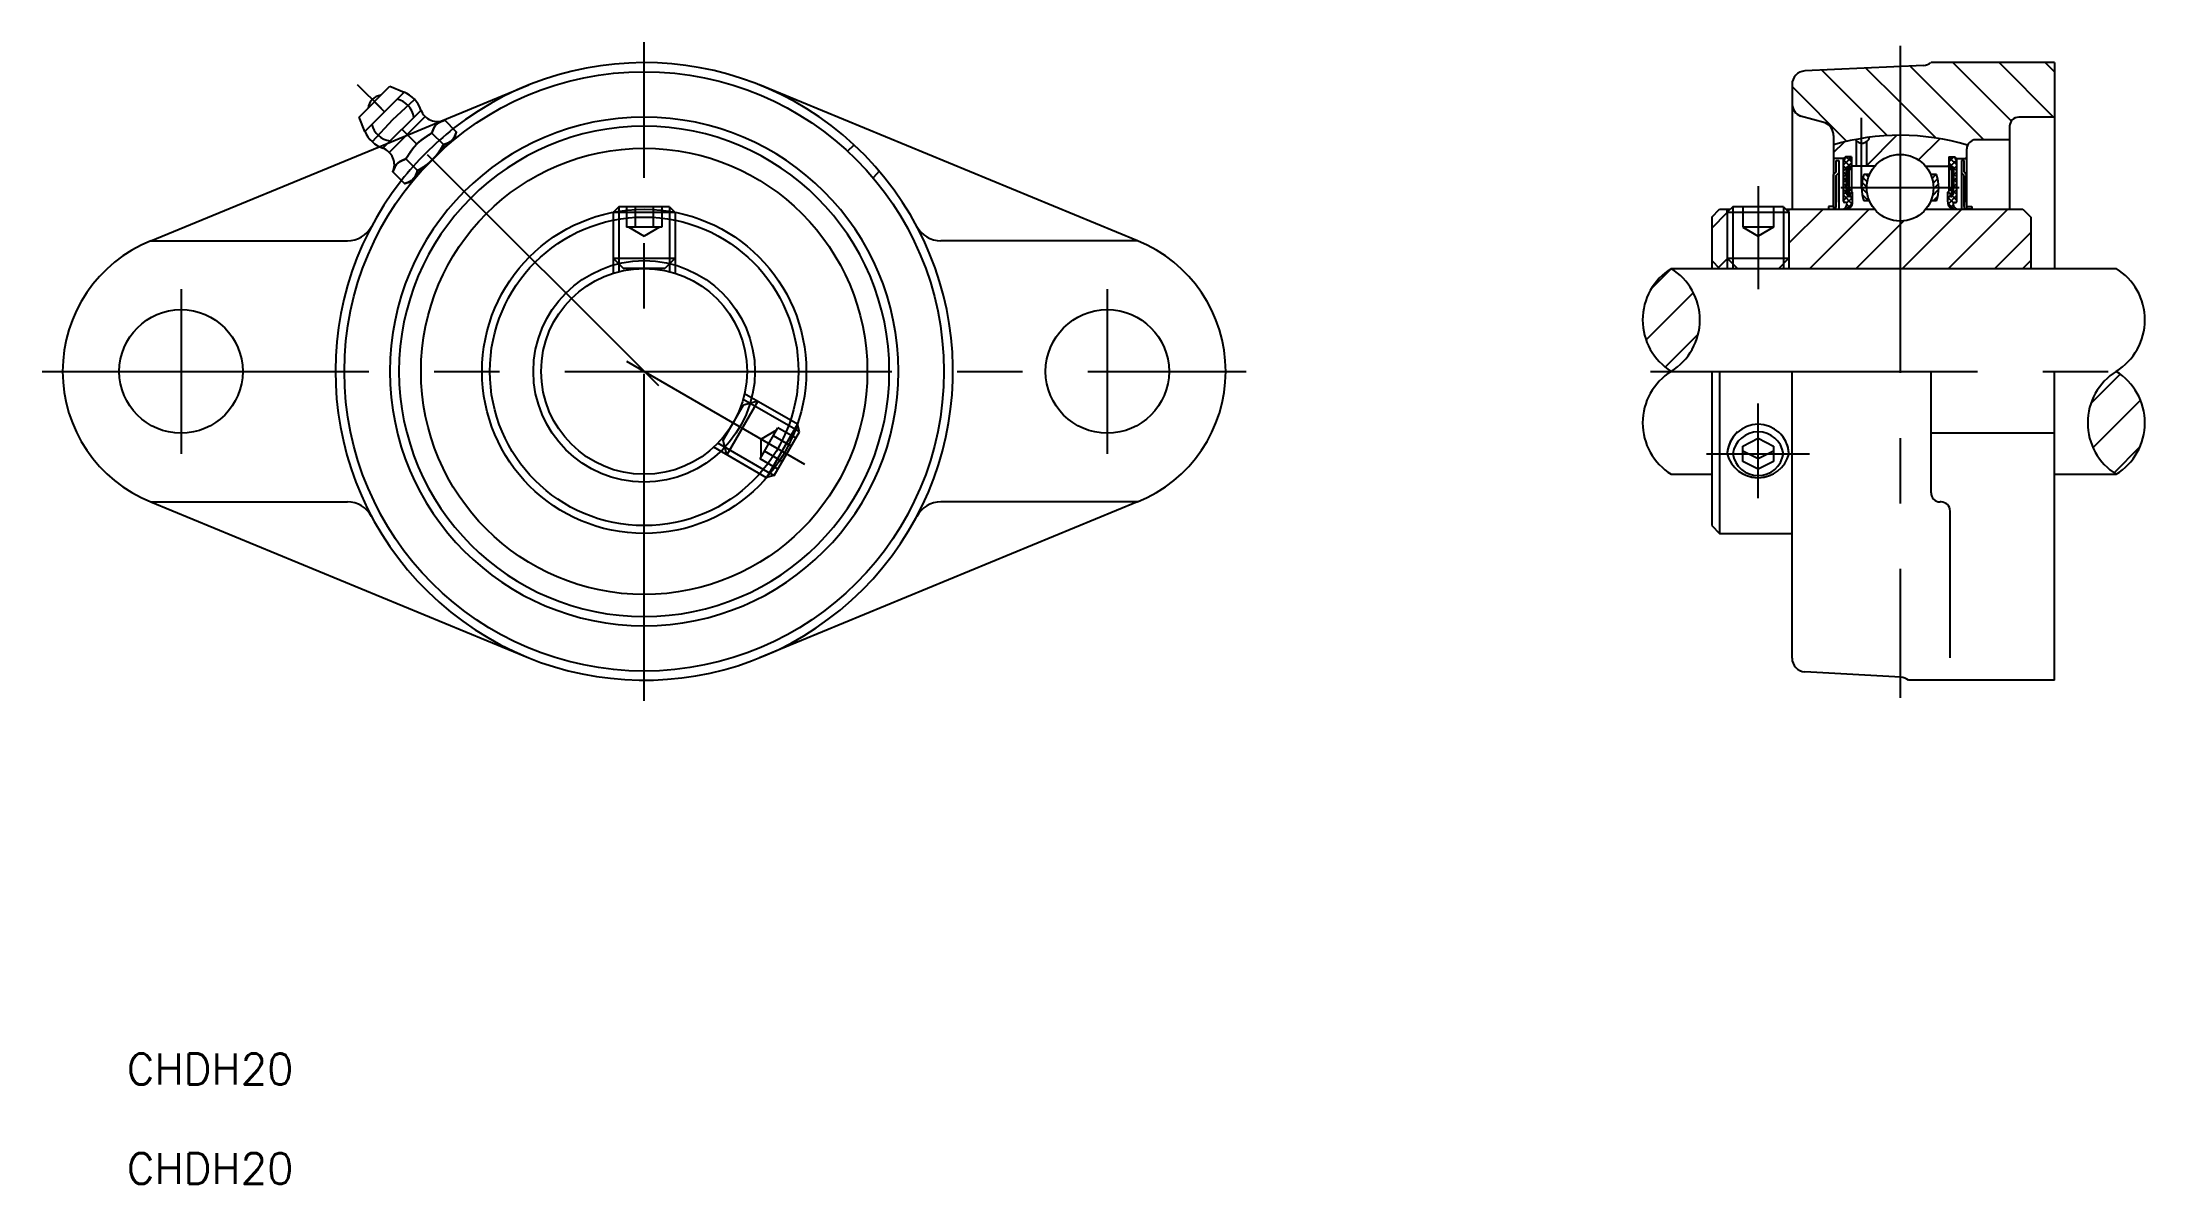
# Model space of a CAD drawing. Extents: x -59 to 146, y -79 to 32.
import ezdxf

# ---------------------------------------------------------------- set-up
doc = ezdxf.new("R2010")
doc.units = 0
for name, pattern in [('CENTER', [50.8, 31.75, -6.35, 6.35, -6.35]), ('DASHED', [19.05, 12.7, -6.35]), ('PHANTOM', [63.5, 31.75, -6.35, 6.35, -6.35, 6.35, -6.35])]:
    doc.linetypes.add(name, pattern=pattern)
doc.layers.get('0').update_dxf_attribs({"linetype": 'CONTINUOUS'})
doc.layers.add('CENTER', color=1, linetype='CENTER')
doc.styles.get("Standard").update_dxf_attribs({"font": 'txt.shx', "height": 3, "bigfont": 'bigfont.shx'})

# ---------------------------------------------------------------- blocks, each defined once
blk = doc.blocks.new('*U2')
at = {"color": 7, "linetype": 'CONTINUOUS'}
blk.add_text('CHDH20', height=3, dxfattribs=at).set_placement((-50.27, -69.29))
blk = doc.blocks.new('*U3')
at = {"color": 7, "linetype": 'CONTINUOUS'}
blk.add_text('CHDH20', height=3, dxfattribs=at).set_placement((-50.27, -78.95))

msp = doc.modelspace()

# ---------------------------------------------------------------- linework, layer by layer
at = {"color": 7, "linetype": 'CONTINUOUS'}
for p, q in [((124.29, 29.72), (112.77, 29.19)), ((137.03, 30), (125.03, 30)), ((137.03, 30), (137.03, 10)), ((-27.7, 24.7), (-24.7, 27.7)), ((-23.32, 27.13), (-27.13, 23.32)), ((-24.7, 27.7), (-23.32, 27.13)), ((-19.75, 24.3), (-11.21, 27.83)), ((47.93, 12.69), (11.21, 27.83)), ((111.53, 27.87), (111.53, 15.75)), ((-27.13, 23.32), (-27.7, 24.7)), ((-26.2, 26.2), (-25.22, 25.22)), ((-21.68, 25.39), (-25.39, 21.68)), ((-24.44, 24.44), (-22.32, 26.43)), ((-23.02, 23.02), (-21.28, 24.76)), ((114.73, 24.16), (112.36, 24.79)), ((137.03, 24.71), (133.55, 24.71)), ((-24.44, 24.44), (-26.43, 22.32)), ((-23.02, 23.02), (-24.76, 21.28)), ((-23.54, 23.54), (-22.09, 22.09, 3.09)), ((-22.54, 18.58), (-18.58, 22.54)), ((-19.51, 22.03, 3.09), (-20.64, 23.16, 3.09)), ((-18.58, 22.54), (-18.6, 22.57)), ((-18.37, 22.92, 0.6), (-18.41, 22.76, 0.57)), ((-18.25, 23.29), (-18.38, 22.79)), ((115.56, 22.93), (115.56, 15.75)), ((132.67, 22.5), (129.38, 22.5)), ((132.67, 23.82), (132.67, 15.75)), ((-47.93, 12.69), (-25.74, 21.83)), ((-23.16, 20.64, 3.09), (-22.03, 19.51, 3.09)), ((-20.25, 20.92, 3.09), (-20.92, 20.25, 3.09)), ((-19.88, 21.42, 3.09), (-19.85, 21.32, 2.95)), ((-19.51, 22.03, -3.09), (-19.48, 21.69, -2.71)), ((-19.14, 22.16, -2.48), (-19.15, 22.02, -2.37)), ((20.38, 21.98), (19.71, 21.37)), ((115.69, 20.67), (115.56, 20.8)), ((116.53, 20.67), (115.69, 20.67)), ((115.82, 19.39), (115.82, 20.48)), ((115.82, 20.48), (116.07, 20.48)), ((116.07, 20.48), (116.07, 15.75)), ((116.71, 20.85), (116.53, 20.67)), ((116.53, 18.04), (116.53, 20.58)), ((116.53, 16.53), (116.53, 20.58)), ((116.59, 20.61), (116.57, 20.61)), ((116.59, 20.61), (116.65, 20.61)), ((117.3, 20.85), (116.71, 20.85)), ((116.71, 20.85), (116.71, 20.68)), ((117.03, 20.85), (116.75, 20.85)), ((117.03, 20.85), (117.3, 20.55)), ((117.3, 20.85), (117.3, 17.51)), ((117.3, 20.55), (117.3, 19.66)), ((117.78, 19.93), (117.78, 22.39)), ((118.8, 19.93), (118.8, 22.35)), ((126.76, 20.85), (126.76, 17.51)), ((126.76, 20.85), (127.35, 20.85)), ((127.03, 20.85), (126.76, 20.55)), ((126.76, 20.55), (126.76, 19.66)), ((127.03, 20.85), (127.3, 20.85)), ((127.35, 20.85), (127.52, 20.67)), ((127.35, 20.85), (127.35, 20.68)), ((127.47, 20.61), (127.41, 20.61)), ((127.47, 20.61), (127.49, 20.61)), ((127.52, 20.67), (128.37, 20.67)), ((127.53, 16.53), (127.53, 20.58)), ((127.53, 18.04), (127.53, 20.58)), ((127.99, 20.48), (127.99, 15.75)), ((128.24, 20.48), (127.99, 20.48)), ((128.24, 19.39), (128.24, 20.48)), ((128.37, 20.67), (128.49, 20.8)), ((128.49, 21.62), (128.49, 15.75)), ((-22.92, 18.37, 0.6), (-22.76, 18.41, 0.57)), ((-22.57, 18.6), (-22.54, 18.58)), ((-22.16, 19.14, -2.48), (-22.02, 19.15, -2.37)), ((-22.03, 19.51, -3.09), (-21.69, 19.48, -2.71)), ((-21.42, 19.88, 3.09), (-21.32, 19.85, 2.95)), ((22.87, 19.49), (22.26, 18.82)), ((115.82, 19.39), (115.56, 19.14)), ((115.56, 16.11), (115.56, 19.14)), ((115.82, 19.68), (115.82, 20.32)), ((115.82, 19.03), (116.07, 19.29)), ((115.82, 16.01), (115.82, 19.03)), ((115.82, 16.55), (115.82, 19.03)), ((115.82, 16.55), (115.82, 19.03)), ((115.82, 19.03), (115.82, 16.45)), ((116.82, 17.25), (116.82, 19.77)), ((116.82, 19.77), (116.82, 17.95)), ((117.22, 19.85), (116.9, 19.85)), ((117.22, 19.85), (116.9, 19.85)), ((117.04, 19.67), (117.04, 17.32)), ((117.04, 19.66), (117.3, 19.66)), ((117.3, 19.66), (117.04, 19.66)), ((117.04, 19.66), (117.04, 19.58)), ((117.22, 19.7), (117.07, 19.7)), ((117.22, 19.7), (117.22, 19.85)), ((117.22, 19.85), (117.22, 19.7)), ((117.3, 20.05), (117.41, 19.93)), ((119.56, 19.93), (117.41, 19.93)), ((119.05, 19.12), (118.5, 19.12)), ((124.5, 19.93), (126.65, 19.93)), ((125.55, 19.12), (125, 19.12)), ((126.76, 20.05), (126.65, 19.93)), ((126.76, 19.66), (127.01, 19.66)), ((127.01, 19.66), (126.76, 19.66)), ((126.84, 19.85), (126.84, 19.7)), ((126.84, 19.85), (127.16, 19.85)), ((126.84, 19.85), (127.16, 19.85)), ((126.84, 19.7), (126.84, 19.85)), ((126.84, 19.7), (126.98, 19.7)), ((127.01, 19.67), (127.01, 17.32)), ((127.01, 19.66), (127.01, 19.58)), ((127.23, 19.77), (127.23, 17.95)), ((127.23, 17.25), (127.23, 19.77)), ((128.24, 19.03), (127.99, 19.29)), ((128.24, 19.68), (128.24, 20.32)), ((128.24, 19.39), (128.49, 19.14)), ((128.24, 19.03), (128.24, 16.45)), ((128.24, 16.01), (128.24, 19.03)), ((128.24, 16.55), (128.24, 19.03)), ((128.24, 16.55), (128.24, 19.03)), ((128.49, 16.11), (128.49, 19.14)), ((-23.29, 18.25), (-22.79, 18.38)), ((116.75, 16.41), (116.65, 16.41)), ((117, 16.95), (116.82, 17.25)), ((117.19, 17.06), (117, 16.95)), ((117.39, 17.42), (117.04, 17.76)), ((117.04, 17.32), (117.04, 17.31)), ((117.04, 17.31), (117.19, 17.06)), ((117.39, 16.46), (117.39, 17.42)), ((119.05, 16.57), (118.5, 16.57)), ((125.55, 16.57), (125, 16.57)), ((126.67, 17.42), (127.01, 17.76)), ((126.67, 16.46), (126.67, 17.42)), ((127.01, 17.31), (126.87, 17.06)), ((126.87, 17.06), (127.06, 16.95)), ((127.01, 17.32), (127.01, 17.31)), ((127.06, 16.95), (127.23, 17.25)), ((127.3, 16.41), (127.41, 16.41)), ((-2.46, 16), (-2.99, 15.47)), ((2.46, 16), (-2.46, 16)), ((2.46, 16), (2.99, 15.47)), ((103.73, 14.99), (104.49, 15.75)), ((103.73, 14.99), (103.73, 10)), ((104.49, 15.75), (105.52, 15.75)), ((105.77, 16), (105.23, 15.46)), ((105.23, 15.46), (111.23, 15.46)), ((105.23, 15.46), (105.23, 11)), ((110.69, 16), (105.77, 16)), ((110.69, 16), (111.23, 15.46)), ((110.93, 15.75), (119.56, 15.75)), ((111.23, 15.46), (111.23, 11)), ((115.46, 16.01), (115.06, 16.01)), ((115.06, 16.01), (115.06, 15.75)), ((115.06, 15.75), (115.56, 15.75)), ((124.5, 15.75), (133.96, 15.75)), ((129, 15.75), (128.49, 15.75)), ((128.59, 16.01), (129, 16.01)), ((129, 16.01), (129, 15.75)), ((133.96, 15.75), (134.73, 14.99)), ((134.73, 14.99), (134.73, 10)), ((-47.93, 12.69), (-28.82, 12.69)), ((47.93, 12.69), (28.82, 12.69)), ((103.73, 10.76), (104.49, 10)), ((105.23, 11), (111.23, 11)), ((105.23, 11), (106.23, 10)), ((105.77, 10.46), (105.77, 10)), ((111.23, 11), (110.23, 10)), ((110.69, 10.46), (110.69, 10)), ((133.96, 10), (134.73, 10.76)), ((103.73, 10), (137.03, 10)), ((104.49, 10), (133.96, 10)), ((103.73, 0), (103.73, -14.99)), ((104.49, 0), (104.49, -15.75)), ((111.53, -27.87), (111.53, 0)), ((125.03, -11.8), (125.03, 0)), ((137.03, -30), (137.03, 0)), ((12.63, -10.13), (15.09, -5.87)), ((15.09, -5.87), (14.89, -5.14)), ((105.23, -7.88), (105.23, -8)), ((106.73, -7.25), (108.23, -6.5)), ((106.73, -8.75), (106.73, -7.25)), ((108.23, -8.5), (106.73, -7.75)), ((108.23, -6.5), (109.73, -7.25)), ((109.73, -7.75), (108.23, -8.5)), ((109.73, -7.25), (109.73, -8.75)), ((111.23, -8), (111.23, -7.88)), ((12.63, -10.13), (11.9, -10.32)), ((108.23, -9.5), (106.73, -8.75)), ((108.23, -9.5), (108.23, -8.5)), ((109.73, -8.75), (108.23, -9.5)), ((-47.93, -12.69), (-28.82, -12.69)), ((-47.93, -12.69), (-11.21, -27.83)), ((47.93, -12.69), (11.21, -27.83)), ((47.93, -12.69), (28.82, -12.69)), ((126, -12.69), (125.91, -12.69)), ((126.88, -27.83), (126.88, -13.57)), ((103.73, -14.99), (104.49, -15.75)), ((104.49, -15.75), (111.53, -15.75)), ((122.11, -29.72), (112.77, -29.19)), ((137.03, -30), (122.85, -30))]:
    msp.add_line(p, q, dxfattribs=at)
at = {"color": 3, "linetype": 'CONTINUOUS'}
for p, q in [((120.78, 22.91), (114.42, 29.27)), ((122.03, 26.15), (118.71, 29.46)), ((130.16, 22.5), (123, 29.66)), ((132.83, 24.33), (127.15, 30)), ((136.94, 24.71), (131.64, 30)), ((137.03, 29.11), (136.13, 30)), ((116.85, 22.35), (111.53, 27.67)), ((125.5, 22.68), (122.03, 26.15)), ((118.8, 20.02), (121.72, 22.94)), ((123.82, 20.54), (125.89, 22.61)), ((115.56, 21.27), (116.58, 22.28)), ((116.53, 20.06), (117.17, 20.69)), ((117.3, 19.78), (116.53, 20.54)), ((116.71, 20.81), (116.75, 20.85)), ((117.3, 20.35), (116.79, 20.85)), ((126.76, 20.35), (127.26, 20.85)), ((126.76, 19.78), (127.53, 20.54)), ((127.53, 20.06), (126.89, 20.69)), ((127.35, 20.81), (127.31, 20.85)), ((116.82, 19.68), (116.53, 19.97)), ((116.53, 19.49), (116.82, 19.78)), ((116.82, 19.11), (116.53, 19.4)), ((116.53, 18.91), (116.82, 19.21)), ((116.82, 18.53), (116.53, 18.83)), ((116.53, 18.34), (116.82, 18.63)), ((116.82, 19.78), (116.89, 19.85)), ((116.82, 19.55), (117.12, 19.85)), ((116.82, 19.32), (117.04, 19.54)), ((116.82, 19.09), (117.04, 19.31)), ((116.82, 18.86), (117.04, 19.08)), ((116.82, 18.63), (117.04, 18.86)), ((116.82, 18.41), (117.04, 18.63)), ((116.82, 18.18), (117.04, 18.4)), ((116.89, 19.85), (117.3, 20.25)), ((117.2, 19.7), (117.22, 19.72)), ((117.27, 19.66), (117.3, 19.68)), ((118.84, 18.41), (118.42, 18.84)), ((118.96, 18.87), (118.71, 19.12)), ((125.14, 18.75), (125.5, 19.12)), ((125.24, 18.28), (125.67, 18.72)), ((127.16, 19.85), (126.76, 20.25)), ((126.79, 19.66), (126.76, 19.68)), ((126.86, 19.7), (126.84, 19.72)), ((127.23, 19.55), (126.94, 19.85)), ((127.23, 19.32), (127.01, 19.54)), ((127.23, 19.09), (127.01, 19.31)), ((127.23, 18.86), (127.01, 19.08)), ((127.23, 18.63), (127.01, 18.86)), ((127.23, 18.41), (127.01, 18.63)), ((127.23, 18.18), (127.01, 18.4)), ((127.23, 19.78), (127.16, 19.85)), ((127.23, 19.68), (127.53, 19.97)), ((127.53, 19.49), (127.23, 19.78)), ((127.23, 19.11), (127.53, 19.4)), ((127.53, 18.91), (127.23, 19.21)), ((127.23, 18.53), (127.53, 18.83)), ((127.53, 18.34), (127.23, 18.63)), ((116.82, 17.96), (116.53, 18.25)), ((116.53, 17.77), (116.82, 18.06)), ((116.82, 17.39), (116.53, 17.68)), ((116.53, 17.2), (116.82, 17.49)), ((117.38, 16.26), (116.53, 17.11)), ((116.53, 16.62), (116.94, 17.04)), ((116.66, 16.41), (116.53, 16.54)), ((116.82, 17.95), (117.04, 18.17)), ((116.82, 17.72), (117.04, 17.94)), ((116.82, 17.49), (117.04, 17.71)), ((116.82, 17.26), (117.04, 17.48)), ((116.84, 16.37), (117.39, 16.91)), ((116.9, 17.11), (117.06, 17.27)), ((116.99, 16.97), (117.15, 17.13)), ((117.04, 17.71), (117.07, 17.74)), ((117.39, 17.4), (117.04, 17.74)), ((117.11, 17.2), (117.35, 17.45)), ((117.39, 16.83), (117.17, 17.04)), ((118.84, 17.27), (118.28, 17.83)), ((118.79, 17.89), (118.32, 18.37)), ((118.97, 16.57), (118.34, 17.2)), ((125.17, 17.07), (125.77, 17.67)), ((125.24, 16.57), (125.68, 17.01)), ((125.26, 17.74), (125.37, 17.84)), ((125.37, 17.84), (125.76, 18.23)), ((126.67, 17.4), (127.01, 17.74)), ((126.67, 16.83), (126.89, 17.04)), ((127.21, 16.37), (126.67, 16.91)), ((126.68, 16.26), (127.53, 17.11)), ((126.95, 17.2), (126.7, 17.45)), ((127.07, 16.97), (126.91, 17.13)), ((127.01, 17.71), (126.99, 17.74)), ((127.15, 17.11), (126.99, 17.27)), ((127.23, 17.95), (127.01, 18.17)), ((127.23, 17.72), (127.01, 17.94)), ((127.23, 17.49), (127.01, 17.71)), ((127.23, 17.26), (127.01, 17.48)), ((127.53, 16.62), (127.11, 17.04)), ((127.23, 17.96), (127.53, 18.25)), ((127.53, 17.77), (127.23, 18.06)), ((127.23, 17.39), (127.53, 17.68)), ((127.53, 17.2), (127.23, 17.49)), ((127.4, 16.41), (127.53, 16.54)), ((-2.46, 16), (-2.46, 15.56)), ((2.46, 16), (2.46, 15.56)), ((103.73, 13.93), (105.23, 15.43)), ((105.23, 15.46), (105.23, 15.75)), ((105.77, 16), (105.77, 10.46)), ((110.69, 16), (110.69, 10.46)), ((111.23, 15.46), (111.23, 15.75)), ((111.23, 12.45), (114.54, 15.75)), ((113.27, 10), (119.03, 15.75)), ((116.74, 15.75), (116.64, 15.85)), ((116.8, 15.75), (117.39, 16.34)), ((117.16, 15.9), (116.86, 16.2)), ((122.03, 14.27), (122.39, 14.63)), ((122.25, 10), (128.01, 15.75)), ((127.25, 15.75), (126.67, 16.34)), ((126.74, 10), (132.5, 15.75)), ((126.89, 15.9), (127.2, 16.2)), ((127.32, 15.75), (127.42, 15.85)), ((117.76, 10), (122.03, 14.27)), ((131.23, 10), (134.73, 13.5)), ((104.39, 10.1), (105.23, 10.94)), ((105.23, 11), (105.23, 10)), ((111.23, 11), (111.23, 10)), ((15.09, -5.87), (14.7, -5.65)), ((12.63, -10.13), (12.25, -9.91))]:
    msp.add_line(p, q, dxfattribs=at)
at = {"color": 3, "linetype": 'DASHED'}
for p, q in [((-25.74, 21.83), (-19.75, 24.3)), ((-2.99, 15.47), (-3, 15.46)), ((-3, 15.46), (3, 15.46)), ((-3, 15.46), (-3, 9.54)), ((-2.46, 15.56), (-2.46, 9.69)), ((-1.73, 16), (-1.73, 14)), ((-0.87, 16), (-0.87, 14)), ((0.87, 16), (0.87, 14)), ((1.73, 16), (1.73, 14)), ((2.46, 15.56), (2.46, 9.69)), ((2.99, 15.47), (3, 15.46)), ((3, 15.46), (3, 9.54)), ((106.73, 16), (106.73, 14)), ((108.23, 16), (108.23, 14)), ((109.73, 16), (109.73, 14)), ((1.73, 14), (-1.73, 14)), ((-1.5, 14), (0, 13.13)), ((1.5, 14), (0, 13.13)), ((109.73, 14), (106.73, 14)), ((106.73, 14), (108.23, 13.13)), ((109.73, 14), (108.23, 13.13)), ((-3, 11), (3, 11)), ((-3, 11), (-2, 10)), ((3, 11), (2, 10)), ((2, 10), (-2, 10)), ((7.66, -6.73), (9.66, -3.27)), ((11.03, -2.9), (8.03, -8.1)), ((14.7, -5.65), (9.62, -2.72)), ((11.03, -2.9), (9.66, -3.27)), ((14.89, -5.13), (9.76, -2.17)), ((11.26, -8.5), (12.99, -5.5)), ((12.87, -5.7), (11.37, -6.57)), ((14.89, -5.13), (11.89, -10.33)), ((14.72, -6.5), (12.99, -5.5)), ((14.89, -5.14), (14.89, -5.13)), ((137.03, -6), (125.03, -6)), ((11.89, -10.33), (6.76, -7.37)), ((12.25, -9.91), (7.17, -6.98)), ((8.03, -8.1), (7.66, -6.73)), ((11.37, -8.3), (11.37, -6.57)), ((13.42, -8.75), (11.69, -7.75)), ((14.29, -7.25), (12.56, -6.25)), ((12.99, -9.5), (11.26, -8.5)), ((11.9, -10.32), (11.89, -10.33))]:
    msp.add_line(p, q, dxfattribs=at)
at = {"color": 7, "linetype": 'CONTINUOUS', "extrusion": (0.612372, 0.612372, 0.5)}
for p, q in [((-19.51, 22.03, 3.09), (-20.64, 23.16, 3.09)), ((-18.25, 23.29), (-19.38, 24.42)), ((-18.53, 22.64, 1.13), (-18.86, 22.31, 1.96))]:
    msp.add_line(p, q, dxfattribs=at)
at = {"color": 7, "linetype": 'CONTINUOUS', "extrusion": (0.612372, 0.612372, -0.5)}
for p, q in [((-19.51, 22.03, -3.09), (-20.64, 23.16, -3.09)), ((-18.25, 23.29), (-19.38, 24.42)), ((-18.86, 22.31, -1.96), (-18.53, 22.64, -1.13))]:
    msp.add_line(p, q, dxfattribs=at)
at = {"color": 7, "linetype": 'CONTINUOUS', "extrusion": (1.51e-14, 1.48e-14, -1)}
for p, q in [((-19.51, 22.03, -3.09), (-20.64, 23.16, -3.09)), ((-22.03, 19.51, -3.09), (-23.16, 20.64, -3.09)), ((-20.92, 20.25, -3.09), (-20.25, 20.92, -3.09))]:
    msp.add_line(p, q, dxfattribs=at)
at = {"color": 7, "linetype": 'CONTINUOUS', "extrusion": (0.707107, -0.707107, 0)}
for p, q in [((-18.86, 22.31, -1.96), (-18.53, 22.64, -1.13)), ((-18.53, 22.64, 1.13), (-18.86, 22.31, 1.96)), ((-20.92, 20.25, -3.09), (-20.25, 20.92, -3.09)), ((-20.25, 20.92, 3.09), (-20.92, 20.25, 3.09)), ((-22.65, 18.53, -1.13), (-22.31, 18.86, -1.96)), ((-22.31, 18.86, 1.96), (-22.65, 18.53, 1.13))]:
    msp.add_line(p, q, dxfattribs=at)
at = {"color": 7, "linetype": 'CONTINUOUS', "extrusion": (-0.612372, -0.612372, 0.5)}
for p, q in [((-23.16, 20.64, 3.09), (-22.03, 19.51, 3.09)), ((-23.29, 18.25), (-24.42, 19.38)), ((-22.31, 18.86, 1.96), (-22.65, 18.53, 1.13))]:
    msp.add_line(p, q, dxfattribs=at)
at = {"color": 7, "linetype": 'CONTINUOUS', "extrusion": (-0.612372, -0.612372, -0.5)}
for p, q in [((-22.03, 19.51, -3.09), (-23.16, 20.64, -3.09)), ((-23.29, 18.25), (-24.42, 19.38)), ((-22.65, 18.53, -1.13), (-22.31, 18.86, -1.96))]:
    msp.add_line(p, q, dxfattribs=at)
at = {"color": 3, "linetype": 'PHANTOM'}
for p, q in [((97.86, 8.06), (99.8, 9.99)), ((99.79, 10), (103.73, 10)), ((137.03, 10), (143.03, 10)), ((97.34, 3.05), (101.94, 7.65)), ((99.2, 0.42), (102.4, 3.62)), ((140.55, -3.13), (143.42, -0.26)), ((140.77, -7.41), (145.38, -2.79)), ((142.81, -9.85), (145.33, -7.33)), ((99.79, -10), (103.73, -10)), ((137.03, -10), (143.03, -10))]:
    msp.add_line(p, q, dxfattribs=at)
at = {"color": 7}
for points in [[(-20.64, 23.16, -3.09), (-20.65, 23.16, -3.09), (-20.65, 23.16, -3.09), (-20.66, 23.15, -3.09), (-20.66, 23.15, -3.09), (-20.67, 23.15, -3.09), (-20.67, 23.14, -3.09), (-20.67, 23.14, -3.09), (-20.68, 23.14, -3.09), (-20.68, 23.13, -3.09), (-20.69, 23.13, -3.09), (-20.69, 23.13, -3.09), (-20.7, 23.12, -3.09), (-20.7, 23.12, -3.09), (-20.71, 23.12, -3.09), (-20.71, 23.11, -3.09), (-20.72, 23.11, -3.09), (-20.72, 23.11, -3.09), (-20.73, 23.1, -3.09), (-20.73, 23.1, -3.09), (-20.74, 23.1, -3.09), (-20.74, 23.09, -3.09), (-20.75, 23.09, -3.09), (-20.75, 23.09, -3.09), (-20.76, 23.08, -3.09), (-20.76, 23.08, -3.09), (-20.77, 23.08, -3.09), (-20.77, 23.07, -3.09), (-20.77, 23.07, -3.09), (-20.78, 23.07, -3.09), (-20.78, 23.06, -3.09), (-20.79, 23.06, -3.09), (-20.79, 23.06, -3.09), (-20.8, 23.05, -3.09), (-20.8, 23.05, -3.09), (-20.81, 23.05, -3.09), (-20.81, 23.05, -3.09), (-20.82, 23.04, -3.09), (-20.82, 23.04, -3.09), (-20.83, 23.04, -3.09), (-20.83, 23.03, -3.09), (-20.84, 23.03, -3.09), (-20.84, 23.03, -3.09), (-20.84, 23.02, -3.09), (-20.85, 23.02, -3.09), (-20.85, 23.02, -3.09), (-20.86, 23.01, -3.09), (-20.86, 23.01, -3.09), (-20.87, 23.01, -3.09), (-20.87, 23, -3.09), (-20.88, 23, -3.09), (-20.88, 23, -3.09), (-20.89, 22.99, -3.09), (-20.89, 22.99, -3.09), (-20.9, 22.99, -3.09), (-20.9, 22.98, -3.09), (-20.91, 22.98, -3.09), (-20.91, 22.98, -3.09), (-20.92, 22.97, -3.09), (-20.92, 22.97, -3.09), (-20.93, 22.97, -3.09), (-20.93, 22.97, -3.09), (-20.94, 22.96, -3.09), (-20.94, 22.96, -3.09), (-20.95, 22.96, -3.09), (-20.95, 22.95, -3.09), (-20.96, 22.95, -3.09), (-20.96, 22.95, -3.09), (-20.97, 22.94, -3.09), (-20.97, 22.94, -3.09), (-20.98, 22.94, -3.09), (-20.98, 22.93, -3.09), (-20.99, 22.93, -3.09), (-20.99, 22.93, -3.09), (-21, 22.92, -3.09), (-21, 22.92, -3.09), (-21.01, 22.92, -3.09), (-21.01, 22.91, -3.09), (-21.02, 22.91, -3.09), (-21.02, 22.91, -3.09), (-21.03, 22.9, -3.09), (-21.03, 22.9, -3.09), (-21.04, 22.9, -3.09), (-21.04, 22.89, -3.09), (-21.05, 22.89, -3.09), (-21.05, 22.89, -3.09), (-21.06, 22.88, -3.09), (-21.06, 22.88, -3.09), (-21.07, 22.88, -3.09), (-21.07, 22.87, -3.09), (-21.08, 22.87, -3.09), (-21.08, 22.87, -3.09), (-21.09, 22.86, -3.09), (-21.09, 22.86, -3.09), (-21.1, 22.86, -3.09), (-21.1, 22.85, -3.09), (-21.11, 22.85, -3.09), (-21.11, 22.85, -3.09), (-21.12, 22.84, -3.09), (-21.12, 22.84, -3.09), (-21.13, 22.84, -3.09), (-21.13, 22.83, -3.09), (-21.14, 22.83, -3.09), (-21.14, 22.83, -3.09), (-21.15, 22.82, -3.09), (-21.15, 22.82, -3.09), (-21.16, 22.82, -3.09), (-21.16, 22.81, -3.09), (-21.17, 22.81, -3.09), (-21.17, 22.81, -3.09), (-21.18, 22.8, -3.09), (-21.18, 22.8, -3.09), (-21.19, 22.8, -3.09), (-21.19, 22.79, -3.09), (-21.2, 22.79, -3.09), (-21.2, 22.79, -3.09), (-21.21, 22.78, -3.09), (-21.21, 22.78, -3.09), (-21.22, 22.78, -3.09), (-21.22, 22.77, -3.09), (-21.23, 22.77, -3.09), (-21.23, 22.77, -3.09), (-21.24, 22.76, -3.09), (-21.24, 22.76, -3.09), (-21.25, 22.76, -3.09), (-21.25, 22.75, -3.09), (-21.26, 22.75, -3.09), (-21.26, 22.75, -3.09), (-21.27, 22.74, -3.09), (-21.27, 22.74, -3.09), (-21.28, 22.74, -3.09), (-21.28, 22.73, -3.09), (-21.29, 22.73, -3.09), (-21.29, 22.73, -3.09), (-21.3, 22.72, -3.09), (-21.3, 22.72, -3.09), (-21.31, 22.71, -3.09), (-21.31, 22.71, -3.09), (-21.32, 22.71, -3.09), (-21.32, 22.7, -3.09), (-21.33, 22.7, -3.09), (-21.33, 22.7, -3.09), (-21.34, 22.69, -3.09), (-21.34, 22.69, -3.09), (-21.35, 22.69, -3.09), (-21.35, 22.68, -3.09), (-21.36, 22.68, -3.09), (-21.36, 22.68, -3.09), (-21.37, 22.67, -3.09), (-21.37, 22.67, -3.09), (-21.38, 22.67, -3.09), (-21.38, 22.66, -3.09), (-21.39, 22.66, -3.09), (-21.39, 22.66, -3.09), (-21.4, 22.65, -3.09), (-21.4, 22.65, -3.09), (-21.41, 22.64, -3.09), (-21.41, 22.64, -3.09), (-21.42, 22.64, -3.09), (-21.42, 22.63, -3.09), (-21.43, 22.63, -3.09), (-21.43, 22.63, -3.09), (-21.44, 22.62, -3.09), (-21.44, 22.62, -3.09), (-21.45, 22.62, -3.09), (-21.45, 22.61, -3.09), (-21.46, 22.61, -3.09), (-21.46, 22.61, -3.09), (-21.47, 22.6, -3.09), (-21.47, 22.6, -3.09), (-21.48, 22.6, -3.09), (-21.48, 22.59, -3.09), (-21.49, 22.59, -3.09), (-21.49, 22.58, -3.09), (-21.5, 22.58, -3.09), (-21.5, 22.58, -3.09), (-21.51, 22.57, -3.09), (-21.51, 22.57, -3.09), (-21.52, 22.57, -3.09), (-21.52, 22.56, -3.09), (-21.53, 22.56, -3.09), (-21.53, 22.56, -3.09), (-21.54, 22.55, -3.09), (-21.54, 22.55, -3.09), (-21.55, 22.55, -3.09), (-21.55, 22.54, -3.09), (-21.56, 22.54, -3.09), (-21.56, 22.53, -3.09), (-21.57, 22.53, -3.09), (-21.57, 22.53, -3.09), (-21.58, 22.52, -3.09), (-21.58, 22.52, -3.09), (-21.59, 22.52, -3.09), (-21.59, 22.51, -3.09), (-21.6, 22.51, -3.09), (-21.6, 22.51, -3.09), (-21.61, 22.5, -3.09), (-21.61, 22.5, -3.09), (-21.62, 22.49, -3.09), (-21.62, 22.49, -3.09), (-21.63, 22.49, -3.09), (-21.63, 22.48, -3.09), (-21.64, 22.48, -3.09), (-21.64, 22.48, -3.09), (-21.65, 22.47, -3.09), (-21.65, 22.47, -3.09), (-21.66, 22.46, -3.09), (-21.66, 22.46, -3.09), (-21.67, 22.46, -3.09), (-21.67, 22.45, -3.09), (-21.68, 22.45, -3.09), (-21.68, 22.45, -3.09), (-21.68, 22.44, -3.09), (-21.69, 22.44, -3.09), (-21.69, 22.43, -3.09), (-21.7, 22.43, -3.09), (-21.7, 22.43, -3.09), (-21.71, 22.42, -3.09), (-21.71, 22.42, -3.09), (-21.72, 22.42, -3.09), (-21.72, 22.41, -3.09), (-21.73, 22.41, -3.09), (-21.73, 22.41, -3.09), (-21.74, 22.4, -3.09), (-21.74, 22.4, -3.09), (-21.75, 22.39, -3.09), (-21.75, 22.39, -3.09), (-21.76, 22.39, -3.09), (-21.76, 22.38, -3.09), (-21.77, 22.38, -3.09), (-21.77, 22.37, -3.09), (-21.77, 22.37, -3.09), (-21.78, 22.37, -3.09), (-21.78, 22.36, -3.09), (-21.79, 22.36, -3.09), (-21.79, 22.36, -3.09), (-21.8, 22.35, -3.09), (-21.8, 22.35, -3.09), (-21.81, 22.34, -3.09), (-21.81, 22.34, -3.09), (-21.82, 22.34, -3.09), (-21.82, 22.33, -3.09), (-21.83, 22.33, -3.09), (-21.83, 22.33, -3.09), (-21.83, 22.32, -3.09), (-21.84, 22.32, -3.09), (-21.84, 22.31, -3.09), (-21.85, 22.31, -3.09), (-21.85, 22.31, -3.09), (-21.86, 22.3, -3.09), (-21.86, 22.3, -3.09), (-21.87, 22.29, -3.09), (-21.87, 22.29, -3.09), (-21.88, 22.29, -3.09), (-21.88, 22.28, -3.09), (-21.88, 22.28, -3.09), (-21.89, 22.28, -3.09), (-21.89, 22.27, -3.09), (-21.9, 22.27, -3.09), (-21.9, 22.26, -3.09), (-21.91, 22.26, -3.09), (-21.91, 22.26, -3.09), (-21.91, 22.25, -3.09), (-21.92, 22.25, -3.09), (-21.92, 22.24, -3.09), (-21.93, 22.24, -3.09), (-21.93, 22.24, -3.09), (-21.94, 22.23, -3.09), (-21.94, 22.23, -3.09), (-21.95, 22.22, -3.09), (-21.95, 22.22, -3.09), (-21.95, 22.22, -3.09), (-21.96, 22.21, -3.09), (-21.96, 22.21, -3.09), (-21.97, 22.2, -3.09), (-21.97, 22.2, -3.09), (-21.98, 22.2, -3.09), (-21.98, 22.19, -3.09), (-21.98, 22.19, -3.09), (-21.99, 22.19, -3.09), (-21.99, 22.18, -3.09), (-22, 22.18, -3.09), (-22, 22.17, -3.09), (-22, 22.17, -3.09), (-22.01, 22.17, -3.09), (-22.01, 22.16, -3.09), (-22.02, 22.16, -3.09), (-22.02, 22.15, -3.09), (-22.03, 22.15, -3.09), (-22.03, 22.15, -3.09), (-22.03, 22.14, -3.09), (-22.04, 22.14, -3.09), (-22.04, 22.13, -3.09), (-22.05, 22.13, -3.09), (-22.05, 22.13, -3.09), (-22.05, 22.12, -3.09), (-22.06, 22.12, -3.09), (-22.06, 22.11, -3.09), (-22.07, 22.11, -3.09), (-22.07, 22.11, -3.09), (-22.07, 22.1, -3.09), (-22.08, 22.1, -3.09), (-22.08, 22.09, -3.09), (-22.09, 22.09, -3.09), (-22.09, 22.09, -3.09), (-22.09, 22.08, -3.09), (-22.1, 22.08, -3.09), (-22.1, 22.07, -3.09), (-22.11, 22.07, -3.09), (-22.11, 22.07, -3.09), (-22.11, 22.06, -3.09), (-22.12, 22.06, -3.09), (-22.12, 22.05, -3.09), (-22.13, 22.05, -3.09), (-22.13, 22.05, -3.09), (-22.13, 22.04, -3.09), (-22.14, 22.04, -3.09), (-22.14, 22.03, -3.09), (-22.15, 22.03, -3.09), (-22.15, 22.03, -3.09), (-22.15, 22.02, -3.09), (-22.16, 22.02, -3.09), (-22.16, 22.01, -3.09), (-22.17, 22.01, -3.09), (-22.17, 22, -3.09), (-22.17, 22, -3.09), (-22.18, 22, -3.09), (-22.18, 21.99, -3.09), (-22.19, 21.99, -3.09), (-22.19, 21.98, -3.09), (-22.19, 21.98, -3.09), (-22.2, 21.98, -3.09), (-22.2, 21.97, -3.09), (-22.2, 21.97, -3.09), (-22.21, 21.96, -3.09), (-22.21, 21.96, -3.09), (-22.22, 21.95, -3.09), (-22.22, 21.95, -3.09), (-22.22, 21.95, -3.09), (-22.23, 21.94, -3.09), (-22.23, 21.94, -3.09), (-22.24, 21.93, -3.09), (-22.24, 21.93, -3.09), (-22.24, 21.92, -3.09), (-22.25, 21.92, -3.09), (-22.25, 21.91, -3.09), (-22.26, 21.91, -3.09), (-22.26, 21.91, -3.09), (-22.26, 21.9, -3.09), (-22.27, 21.9, -3.09), (-22.27, 21.89, -3.09), (-22.28, 21.89, -3.09), (-22.28, 21.88, -3.09), (-22.28, 21.88, -3.09), (-22.29, 21.88, -3.09), (-22.29, 21.87, -3.09), (-22.29, 21.87, -3.09), (-22.3, 21.86, -3.09), (-22.3, 21.86, -3.09), (-22.31, 21.85, -3.09), (-22.31, 21.85, -3.09), (-22.31, 21.84, -3.09), (-22.32, 21.84, -3.09), (-22.32, 21.83, -3.09), (-22.33, 21.83, -3.09), (-22.33, 21.83, -3.09), (-22.33, 21.82, -3.09), (-22.34, 21.82, -3.09), (-22.34, 21.81, -3.09), (-22.34, 21.81, -3.09), (-22.35, 21.8, -3.09), (-22.35, 21.8, -3.09), (-22.36, 21.79, -3.09), (-22.36, 21.79, -3.09), (-22.36, 21.78, -3.09), (-22.37, 21.78, -3.09), (-22.37, 21.77, -3.09), (-22.37, 21.77, -3.09), (-22.38, 21.77, -3.09), (-22.38, 21.76, -3.09), (-22.39, 21.76, -3.09), (-22.39, 21.75, -3.09), (-22.39, 21.75, -3.09), (-22.4, 21.74, -3.09), (-22.4, 21.74, -3.09), (-22.41, 21.73, -3.09), (-22.41, 21.73, -3.09), (-22.41, 21.72, -3.09), (-22.42, 21.72, -3.09), (-22.42, 21.71, -3.09), (-22.42, 21.71, -3.09), (-22.43, 21.7, -3.09), (-22.43, 21.7, -3.09), (-22.43, 21.69, -3.09), (-22.44, 21.69, -3.09), (-22.44, 21.68, -3.09), (-22.45, 21.68, -3.09), (-22.45, 21.68, -3.09), (-22.45, 21.67, -3.09), (-22.46, 21.67, -3.09), (-22.46, 21.66, -3.09), (-22.46, 21.66, -3.09), (-22.47, 21.65, -3.09), (-22.47, 21.65, -3.09), (-22.48, 21.64, -3.09), (-22.48, 21.64, -3.09), (-22.48, 21.63, -3.09), (-22.49, 21.63, -3.09), (-22.49, 21.62, -3.09), (-22.49, 21.62, -3.09), (-22.5, 21.61, -3.09), (-22.5, 21.61, -3.09), (-22.51, 21.6, -3.09), (-22.51, 21.6, -3.09), (-22.51, 21.59, -3.09), (-22.52, 21.59, -3.09), (-22.52, 21.58, -3.09), (-22.52, 21.58, -3.09), (-22.53, 21.57, -3.09), (-22.53, 21.57, -3.09), (-22.53, 21.56, -3.09), (-22.54, 21.56, -3.09), (-22.54, 21.55, -3.09), (-22.55, 21.55, -3.09), (-22.55, 21.54, -3.09), (-22.55, 21.54, -3.09), (-22.56, 21.53, -3.09), (-22.56, 21.53, -3.09), (-22.56, 21.52, -3.09), (-22.57, 21.52, -3.09), (-22.57, 21.51, -3.09), (-22.57, 21.51, -3.09), (-22.58, 21.5, -3.09), (-22.58, 21.5, -3.09), (-22.58, 21.49, -3.09), (-22.59, 21.49, -3.09), (-22.59, 21.48, -3.09), (-22.6, 21.48, -3.09), (-22.6, 21.47, -3.09), (-22.6, 21.47, -3.09), (-22.61, 21.46, -3.09), (-22.61, 21.46, -3.09), (-22.61, 21.45, -3.09), (-22.62, 21.45, -3.09), (-22.62, 21.44, -3.09), (-22.62, 21.44, -3.09), (-22.63, 21.43, -3.09), (-22.63, 21.43, -3.09), (-22.63, 21.42, -3.09), (-22.64, 21.42, -3.09), (-22.64, 21.41, -3.09), (-22.65, 21.41, -3.09), (-22.65, 21.4, -3.09), (-22.65, 21.4, -3.09), (-22.66, 21.39, -3.09), (-22.66, 21.39, -3.09), (-22.66, 21.38, -3.09), (-22.67, 21.38, -3.09), (-22.67, 21.37, -3.09), (-22.67, 21.37, -3.09), (-22.68, 21.36, -3.09), (-22.68, 21.36, -3.09), (-22.68, 21.35, -3.09), (-22.69, 21.35, -3.09), (-22.69, 21.34, -3.09), (-22.69, 21.34, -3.09), (-22.7, 21.33, -3.09), (-22.7, 21.33, -3.09), (-22.7, 21.32, -3.09), (-22.71, 21.32, -3.09), (-22.71, 21.31, -3.09), (-22.71, 21.31, -3.09), (-22.72, 21.3, -3.09), (-22.72, 21.3, -3.09), (-22.73, 21.29, -3.09), (-22.73, 21.29, -3.09), (-22.73, 21.28, -3.09), (-22.74, 21.28, -3.09), (-22.74, 21.27, -3.09), (-22.74, 21.27, -3.09), (-22.75, 21.26, -3.09), (-22.75, 21.26, -3.09), (-22.75, 21.25, -3.09), (-22.76, 21.25, -3.09), (-22.76, 21.24, -3.09), (-22.76, 21.24, -3.09), (-22.77, 21.23, -3.09), (-22.77, 21.23, -3.09), (-22.77, 21.22, -3.09), (-22.78, 21.22, -3.09), (-22.78, 21.21, -3.09), (-22.78, 21.21, -3.09), (-22.79, 21.2, -3.09), (-22.79, 21.2, -3.09), (-22.79, 21.19, -3.09), (-22.8, 21.19, -3.09), (-22.8, 21.18, -3.09), (-22.8, 21.18, -3.09), (-22.81, 21.17, -3.09), (-22.81, 21.17, -3.09), (-22.81, 21.16, -3.09), (-22.82, 21.16, -3.09), (-22.82, 21.15, -3.09), (-22.82, 21.15, -3.09), (-22.83, 21.14, -3.09), (-22.83, 21.14, -3.09), (-22.83, 21.13, -3.09), (-22.84, 21.13, -3.09), (-22.84, 21.12, -3.09), (-22.84, 21.12, -3.09), (-22.85, 21.11, -3.09), (-22.85, 21.11, -3.09), (-22.85, 21.1, -3.09), (-22.86, 21.1, -3.09), (-22.86, 21.09, -3.09), (-22.86, 21.09, -3.09), (-22.87, 21.08, -3.09), (-22.87, 21.08, -3.09), (-22.87, 21.07, -3.09), (-22.88, 21.07, -3.09), (-22.88, 21.06, -3.09), (-22.88, 21.06, -3.09), (-22.89, 21.05, -3.09), (-22.89, 21.05, -3.09), (-22.89, 21.04, -3.09), (-22.9, 21.04, -3.09), (-22.9, 21.03, -3.09), (-22.9, 21.03, -3.09), (-22.91, 21.02, -3.09), (-22.91, 21.02, -3.09), (-22.91, 21.01, -3.09), (-22.92, 21.01, -3.09), (-22.92, 21, -3.09), (-22.92, 21, -3.09), (-22.93, 20.99, -3.09), (-22.93, 20.99, -3.09), (-22.93, 20.98, -3.09), (-22.94, 20.98, -3.09), (-22.94, 20.97, -3.09), (-22.94, 20.97, -3.09), (-22.95, 20.96, -3.09), (-22.95, 20.96, -3.09), (-22.95, 20.95, -3.09), (-22.96, 20.95, -3.09), (-22.96, 20.94, -3.09), (-22.96, 20.94, -3.09), (-22.97, 20.93, -3.09), (-22.97, 20.93, -3.09), (-22.97, 20.92, -3.09), (-22.97, 20.92, -3.09), (-22.98, 20.91, -3.09), (-22.98, 20.91, -3.09), (-22.98, 20.9, -3.09), (-22.99, 20.9, -3.09), (-22.99, 20.89, -3.09), (-22.99, 20.89, -3.09), (-23, 20.88, -3.09), (-23, 20.88, -3.09), (-23, 20.87, -3.09), (-23.01, 20.87, -3.09), (-23.01, 20.86, -3.09), (-23.01, 20.86, -3.09), (-23.02, 20.85, -3.09), (-23.02, 20.85, -3.09), (-23.02, 20.84, -3.09), (-23.03, 20.84, -3.09), (-23.03, 20.84, -3.09), (-23.03, 20.83, -3.09), (-23.04, 20.83, -3.09), (-23.04, 20.82, -3.09), (-23.04, 20.82, -3.09), (-23.05, 20.81, -3.09), (-23.05, 20.81, -3.09), (-23.05, 20.8, -3.09), (-23.05, 20.8, -3.09), (-23.06, 20.79, -3.09), (-23.06, 20.79, -3.09), (-23.06, 20.78, -3.09), (-23.07, 20.78, -3.09), (-23.07, 20.77, -3.09), (-23.07, 20.77, -3.09), (-23.08, 20.77, -3.09), (-23.08, 20.76, -3.09), (-23.08, 20.76, -3.09), (-23.09, 20.75, -3.09), (-23.09, 20.75, -3.09), (-23.09, 20.74, -3.09), (-23.1, 20.74, -3.09), (-23.1, 20.73, -3.09), (-23.1, 20.73, -3.09), (-23.11, 20.72, -3.09), (-23.11, 20.72, -3.09), (-23.11, 20.71, -3.09), (-23.12, 20.71, -3.09), (-23.12, 20.7, -3.09), (-23.12, 20.7, -3.09), (-23.13, 20.69, -3.09), (-23.13, 20.69, -3.09), (-23.13, 20.68, -3.09), (-23.14, 20.68, -3.09), (-23.14, 20.67, -3.09), (-23.14, 20.67, -3.09), (-23.15, 20.67, -3.09), (-23.15, 20.66, -3.09), (-23.15, 20.66, -3.09), (-23.16, 20.65, -3.09), (-23.16, 20.65, -3.09), (-23.16, 20.64, -3.09)], [(-23.16, 20.64, 3.09), (-23.16, 20.65, 3.09), (-23.16, 20.65, 3.09), (-23.15, 20.66, 3.09), (-23.15, 20.66, 3.09), (-23.15, 20.67, 3.09), (-23.14, 20.67, 3.09), (-23.14, 20.67, 3.09), (-23.14, 20.68, 3.09), (-23.13, 20.68, 3.09), (-23.13, 20.69, 3.09), (-23.13, 20.69, 3.09), (-23.12, 20.7, 3.09), (-23.12, 20.7, 3.09), (-23.12, 20.71, 3.09), (-23.11, 20.71, 3.09), (-23.11, 20.72, 3.09), (-23.11, 20.72, 3.09), (-23.1, 20.73, 3.09), (-23.1, 20.73, 3.09), (-23.1, 20.74, 3.09), (-23.09, 20.74, 3.09), (-23.09, 20.75, 3.09), (-23.09, 20.75, 3.09), (-23.08, 20.76, 3.09), (-23.08, 20.76, 3.09), (-23.08, 20.77, 3.09), (-23.07, 20.77, 3.09), (-23.07, 20.77, 3.09), (-23.07, 20.78, 3.09), (-23.06, 20.78, 3.09), (-23.06, 20.79, 3.09), (-23.06, 20.79, 3.09), (-23.05, 20.8, 3.09), (-23.05, 20.8, 3.09), (-23.05, 20.81, 3.09), (-23.05, 20.81, 3.09), (-23.04, 20.82, 3.09), (-23.04, 20.82, 3.09), (-23.04, 20.83, 3.09), (-23.03, 20.83, 3.09), (-23.03, 20.84, 3.09), (-23.03, 20.84, 3.09), (-23.02, 20.84, 3.09), (-23.02, 20.85, 3.09), (-23.02, 20.85, 3.09), (-23.01, 20.86, 3.09), (-23.01, 20.86, 3.09), (-23.01, 20.87, 3.09), (-23, 20.87, 3.09), (-23, 20.88, 3.09), (-23, 20.88, 3.09), (-22.99, 20.89, 3.09), (-22.99, 20.89, 3.09), (-22.99, 20.9, 3.09), (-22.98, 20.9, 3.09), (-22.98, 20.91, 3.09), (-22.98, 20.91, 3.09), (-22.97, 20.92, 3.09), (-22.97, 20.92, 3.09), (-22.97, 20.93, 3.09), (-22.97, 20.93, 3.09), (-22.96, 20.94, 3.09), (-22.96, 20.94, 3.09), (-22.96, 20.95, 3.09), (-22.95, 20.95, 3.09), (-22.95, 20.96, 3.09), (-22.95, 20.96, 3.09), (-22.94, 20.97, 3.09), (-22.94, 20.97, 3.09), (-22.94, 20.98, 3.09), (-22.93, 20.98, 3.09), (-22.93, 20.99, 3.09), (-22.93, 20.99, 3.09), (-22.92, 21, 3.09), (-22.92, 21, 3.09), (-22.92, 21.01, 3.09), (-22.91, 21.01, 3.09), (-22.91, 21.02, 3.09), (-22.91, 21.02, 3.09), (-22.9, 21.03, 3.09), (-22.9, 21.03, 3.09), (-22.9, 21.04, 3.09), (-22.89, 21.04, 3.09), (-22.89, 21.05, 3.09), (-22.89, 21.05, 3.09), (-22.88, 21.06, 3.09), (-22.88, 21.06, 3.09), (-22.88, 21.07, 3.09), (-22.87, 21.07, 3.09), (-22.87, 21.08, 3.09), (-22.87, 21.08, 3.09), (-22.86, 21.09, 3.09), (-22.86, 21.09, 3.09), (-22.86, 21.1, 3.09), (-22.85, 21.1, 3.09), (-22.85, 21.11, 3.09), (-22.85, 21.11, 3.09), (-22.84, 21.12, 3.09), (-22.84, 21.12, 3.09), (-22.84, 21.13, 3.09), (-22.83, 21.13, 3.09), (-22.83, 21.14, 3.09), (-22.83, 21.14, 3.09), (-22.82, 21.15, 3.09), (-22.82, 21.15, 3.09), (-22.82, 21.16, 3.09), (-22.81, 21.16, 3.09), (-22.81, 21.17, 3.09), (-22.81, 21.17, 3.09), (-22.8, 21.18, 3.09), (-22.8, 21.18, 3.09), (-22.8, 21.19, 3.09), (-22.79, 21.19, 3.09), (-22.79, 21.2, 3.09), (-22.79, 21.2, 3.09), (-22.78, 21.21, 3.09), (-22.78, 21.21, 3.09), (-22.78, 21.22, 3.09), (-22.77, 21.22, 3.09), (-22.77, 21.23, 3.09), (-22.77, 21.23, 3.09), (-22.76, 21.24, 3.09), (-22.76, 21.24, 3.09), (-22.76, 21.25, 3.09), (-22.75, 21.25, 3.09), (-22.75, 21.26, 3.09), (-22.75, 21.26, 3.09), (-22.74, 21.27, 3.09), (-22.74, 21.27, 3.09), (-22.74, 21.28, 3.09), (-22.73, 21.28, 3.09), (-22.73, 21.29, 3.09), (-22.73, 21.29, 3.09), (-22.72, 21.3, 3.09), (-22.72, 21.3, 3.09), (-22.71, 21.31, 3.09), (-22.71, 21.31, 3.09), (-22.71, 21.32, 3.09), (-22.7, 21.32, 3.09), (-22.7, 21.33, 3.09), (-22.7, 21.33, 3.09), (-22.69, 21.34, 3.09), (-22.69, 21.34, 3.09), (-22.69, 21.35, 3.09), (-22.68, 21.35, 3.09), (-22.68, 21.36, 3.09), (-22.68, 21.36, 3.09), (-22.67, 21.37, 3.09), (-22.67, 21.37, 3.09), (-22.67, 21.38, 3.09), (-22.66, 21.38, 3.09), (-22.66, 21.39, 3.09), (-22.66, 21.39, 3.09), (-22.65, 21.4, 3.09), (-22.65, 21.4, 3.09), (-22.65, 21.41, 3.09), (-22.64, 21.41, 3.09), (-22.64, 21.42, 3.09), (-22.63, 21.42, 3.09), (-22.63, 21.43, 3.09), (-22.63, 21.43, 3.09), (-22.62, 21.44, 3.09), (-22.62, 21.44, 3.09), (-22.62, 21.45, 3.09), (-22.61, 21.45, 3.09), (-22.61, 21.46, 3.09), (-22.61, 21.46, 3.09), (-22.6, 21.47, 3.09), (-22.6, 21.47, 3.09), (-22.6, 21.48, 3.09), (-22.59, 21.48, 3.09), (-22.59, 21.49, 3.09), (-22.58, 21.49, 3.09), (-22.58, 21.5, 3.09), (-22.58, 21.5, 3.09), (-22.57, 21.51, 3.09), (-22.57, 21.51, 3.09), (-22.57, 21.52, 3.09), (-22.56, 21.52, 3.09), (-22.56, 21.53, 3.09), (-22.56, 21.53, 3.09), (-22.55, 21.54, 3.09), (-22.55, 21.54, 3.09), (-22.55, 21.55, 3.09), (-22.54, 21.55, 3.09), (-22.54, 21.56, 3.09), (-22.53, 21.56, 3.09), (-22.53, 21.57, 3.09), (-22.53, 21.57, 3.09), (-22.52, 21.58, 3.09), (-22.52, 21.58, 3.09), (-22.52, 21.59, 3.09), (-22.51, 21.59, 3.09), (-22.51, 21.6, 3.09), (-22.51, 21.6, 3.09), (-22.5, 21.61, 3.09), (-22.5, 21.61, 3.09), (-22.49, 21.62, 3.09), (-22.49, 21.62, 3.09), (-22.49, 21.63, 3.09), (-22.48, 21.63, 3.09), (-22.48, 21.64, 3.09), (-22.48, 21.64, 3.09), (-22.47, 21.65, 3.09), (-22.47, 21.65, 3.09), (-22.46, 21.66, 3.09), (-22.46, 21.66, 3.09), (-22.46, 21.67, 3.09), (-22.45, 21.67, 3.09), (-22.45, 21.68, 3.09), (-22.45, 21.68, 3.09), (-22.44, 21.68, 3.09), (-22.44, 21.69, 3.09), (-22.43, 21.69, 3.09), (-22.43, 21.7, 3.09), (-22.43, 21.7, 3.09), (-22.42, 21.71, 3.09), (-22.42, 21.71, 3.09), (-22.42, 21.72, 3.09), (-22.41, 21.72, 3.09), (-22.41, 21.73, 3.09), (-22.41, 21.73, 3.09), (-22.4, 21.74, 3.09), (-22.4, 21.74, 3.09), (-22.39, 21.75, 3.09), (-22.39, 21.75, 3.09), (-22.39, 21.76, 3.09), (-22.38, 21.76, 3.09), (-22.38, 21.77, 3.09), (-22.37, 21.77, 3.09), (-22.37, 21.77, 3.09), (-22.37, 21.78, 3.09), (-22.36, 21.78, 3.09), (-22.36, 21.79, 3.09), (-22.36, 21.79, 3.09), (-22.35, 21.8, 3.09), (-22.35, 21.8, 3.09), (-22.34, 21.81, 3.09), (-22.34, 21.81, 3.09), (-22.34, 21.82, 3.09), (-22.33, 21.82, 3.09), (-22.33, 21.83, 3.09), (-22.33, 21.83, 3.09), (-22.32, 21.83, 3.09), (-22.32, 21.84, 3.09), (-22.31, 21.84, 3.09), (-22.31, 21.85, 3.09), (-22.31, 21.85, 3.09), (-22.3, 21.86, 3.09), (-22.3, 21.86, 3.09), (-22.29, 21.87, 3.09), (-22.29, 21.87, 3.09), (-22.29, 21.88, 3.09), (-22.28, 21.88, 3.09), (-22.28, 21.88, 3.09), (-22.28, 21.89, 3.09), (-22.27, 21.89, 3.09), (-22.27, 21.9, 3.09), (-22.26, 21.9, 3.09), (-22.26, 21.91, 3.09), (-22.26, 21.91, 3.09), (-22.25, 21.91, 3.09), (-22.25, 21.92, 3.09), (-22.24, 21.92, 3.09), (-22.24, 21.93, 3.09), (-22.24, 21.93, 3.09), (-22.23, 21.94, 3.09), (-22.23, 21.94, 3.09), (-22.22, 21.95, 3.09), (-22.22, 21.95, 3.09), (-22.22, 21.95, 3.09), (-22.21, 21.96, 3.09), (-22.21, 21.96, 3.09), (-22.2, 21.97, 3.09), (-22.2, 21.97, 3.09), (-22.2, 21.98, 3.09), (-22.19, 21.98, 3.09), (-22.19, 21.98, 3.09), (-22.19, 21.99, 3.09), (-22.18, 21.99, 3.09), (-22.18, 22, 3.09), (-22.17, 22, 3.09), (-22.17, 22, 3.09), (-22.17, 22.01, 3.09), (-22.16, 22.01, 3.09), (-22.16, 22.02, 3.09), (-22.15, 22.02, 3.09), (-22.15, 22.03, 3.09), (-22.15, 22.03, 3.09), (-22.14, 22.03, 3.09), (-22.14, 22.04, 3.09), (-22.13, 22.04, 3.09), (-22.13, 22.05, 3.09), (-22.13, 22.05, 3.09), (-22.12, 22.05, 3.09), (-22.12, 22.06, 3.09), (-22.11, 22.06, 3.09), (-22.11, 22.07, 3.09), (-22.11, 22.07, 3.09), (-22.1, 22.07, 3.09), (-22.1, 22.08, 3.09), (-22.09, 22.08, 3.09), (-22.09, 22.09, 3.09), (-22.09, 22.09, 3.09), (-22.08, 22.09, 3.09), (-22.08, 22.1, 3.09), (-22.07, 22.1, 3.09), (-22.07, 22.11, 3.09), (-22.07, 22.11, 3.09), (-22.06, 22.11, 3.09), (-22.06, 22.12, 3.09), (-22.05, 22.12, 3.09), (-22.05, 22.13, 3.09), (-22.05, 22.13, 3.09), (-22.04, 22.13, 3.09), (-22.04, 22.14, 3.09), (-22.03, 22.14, 3.09), (-22.03, 22.15, 3.09), (-22.03, 22.15, 3.09), (-22.02, 22.15, 3.09), (-22.02, 22.16, 3.09), (-22.01, 22.16, 3.09), (-22.01, 22.17, 3.09), (-22, 22.17, 3.09), (-22, 22.17, 3.09), (-22, 22.18, 3.09), (-21.99, 22.18, 3.09), (-21.99, 22.19, 3.09), (-21.98, 22.19, 3.09), (-21.98, 22.19, 3.09), (-21.98, 22.2, 3.09), (-21.97, 22.2, 3.09), (-21.97, 22.2, 3.09), (-21.96, 22.21, 3.09), (-21.96, 22.21, 3.09), (-21.95, 22.22, 3.09), (-21.95, 22.22, 3.09), (-21.95, 22.22, 3.09), (-21.94, 22.23, 3.09), (-21.94, 22.23, 3.09), (-21.93, 22.24, 3.09), (-21.93, 22.24, 3.09), (-21.92, 22.24, 3.09), (-21.92, 22.25, 3.09), (-21.91, 22.25, 3.09), (-21.91, 22.26, 3.09), (-21.91, 22.26, 3.09), (-21.9, 22.26, 3.09), (-21.9, 22.27, 3.09), (-21.89, 22.27, 3.09), (-21.89, 22.28, 3.09), (-21.88, 22.28, 3.09), (-21.88, 22.28, 3.09), (-21.88, 22.29, 3.09), (-21.87, 22.29, 3.09), (-21.87, 22.29, 3.09), (-21.86, 22.3, 3.09), (-21.86, 22.3, 3.09), (-21.85, 22.31, 3.09), (-21.85, 22.31, 3.09), (-21.84, 22.31, 3.09), (-21.84, 22.32, 3.09), (-21.83, 22.32, 3.09), (-21.83, 22.33, 3.09), (-21.83, 22.33, 3.09), (-21.82, 22.33, 3.09), (-21.82, 22.34, 3.09), (-21.81, 22.34, 3.09), (-21.81, 22.34, 3.09), (-21.8, 22.35, 3.09), (-21.8, 22.35, 3.09), (-21.79, 22.36, 3.09), (-21.79, 22.36, 3.09), (-21.78, 22.36, 3.09), (-21.78, 22.37, 3.09), (-21.77, 22.37, 3.09), (-21.77, 22.37, 3.09), (-21.77, 22.38, 3.09), (-21.76, 22.38, 3.09), (-21.76, 22.39, 3.09), (-21.75, 22.39, 3.09), (-21.75, 22.39, 3.09), (-21.74, 22.4, 3.09), (-21.74, 22.4, 3.09), (-21.73, 22.41, 3.09), (-21.73, 22.41, 3.09), (-21.72, 22.41, 3.09), (-21.72, 22.42, 3.09), (-21.71, 22.42, 3.09), (-21.71, 22.42, 3.09), (-21.7, 22.43, 3.09), (-21.7, 22.43, 3.09), (-21.69, 22.43, 3.09), (-21.69, 22.44, 3.09), (-21.68, 22.44, 3.09), (-21.68, 22.45, 3.09), (-21.68, 22.45, 3.09), (-21.67, 22.45, 3.09), (-21.67, 22.46, 3.09), (-21.66, 22.46, 3.09), (-21.66, 22.46, 3.09), (-21.65, 22.47, 3.09), (-21.65, 22.47, 3.09), (-21.64, 22.48, 3.09), (-21.64, 22.48, 3.09), (-21.63, 22.48, 3.09), (-21.63, 22.49, 3.09), (-21.62, 22.49, 3.09), (-21.62, 22.49, 3.09), (-21.61, 22.5, 3.09), (-21.61, 22.5, 3.09), (-21.6, 22.51, 3.09), (-21.6, 22.51, 3.09), (-21.59, 22.51, 3.09), (-21.59, 22.52, 3.09), (-21.58, 22.52, 3.09), (-21.58, 22.52, 3.09), (-21.57, 22.53, 3.09), (-21.57, 22.53, 3.09), (-21.56, 22.53, 3.09), (-21.56, 22.54, 3.09), (-21.55, 22.54, 3.09), (-21.55, 22.55, 3.09), (-21.54, 22.55, 3.09), (-21.54, 22.55, 3.09), (-21.53, 22.56, 3.09), (-21.53, 22.56, 3.09), (-21.52, 22.56, 3.09), (-21.52, 22.57, 3.09), (-21.51, 22.57, 3.09), (-21.51, 22.57, 3.09), (-21.5, 22.58, 3.09), (-21.5, 22.58, 3.09), (-21.49, 22.58, 3.09), (-21.49, 22.59, 3.09), (-21.48, 22.59, 3.09), (-21.48, 22.6, 3.09), (-21.47, 22.6, 3.09), (-21.47, 22.6, 3.09), (-21.46, 22.61, 3.09), (-21.46, 22.61, 3.09), (-21.45, 22.61, 3.09), (-21.45, 22.62, 3.09), (-21.44, 22.62, 3.09), (-21.44, 22.62, 3.09), (-21.43, 22.63, 3.09), (-21.43, 22.63, 3.09), (-21.42, 22.63, 3.09), (-21.42, 22.64, 3.09), (-21.41, 22.64, 3.09), (-21.41, 22.64, 3.09), (-21.4, 22.65, 3.09), (-21.4, 22.65, 3.09), (-21.39, 22.66, 3.09), (-21.39, 22.66, 3.09), (-21.38, 22.66, 3.09), (-21.38, 22.67, 3.09), (-21.37, 22.67, 3.09), (-21.37, 22.67, 3.09), (-21.36, 22.68, 3.09), (-21.36, 22.68, 3.09), (-21.35, 22.68, 3.09), (-21.35, 22.69, 3.09), (-21.34, 22.69, 3.09), (-21.34, 22.69, 3.09), (-21.33, 22.7, 3.09), (-21.33, 22.7, 3.09), (-21.32, 22.7, 3.09), (-21.32, 22.71, 3.09), (-21.31, 22.71, 3.09), (-21.31, 22.71, 3.09), (-21.3, 22.72, 3.09), (-21.3, 22.72, 3.09), (-21.29, 22.73, 3.09), (-21.29, 22.73, 3.09), (-21.28, 22.73, 3.09), (-21.28, 22.74, 3.09), (-21.27, 22.74, 3.09), (-21.27, 22.74, 3.09), (-21.26, 22.75, 3.09), (-21.26, 22.75, 3.09), (-21.25, 22.75, 3.09), (-21.25, 22.76, 3.09), (-21.24, 22.76, 3.09), (-21.24, 22.76, 3.09), (-21.23, 22.77, 3.09), (-21.23, 22.77, 3.09), (-21.22, 22.77, 3.09), (-21.22, 22.78, 3.09), (-21.21, 22.78, 3.09), (-21.21, 22.78, 3.09), (-21.2, 22.79, 3.09), (-21.2, 22.79, 3.09), (-21.19, 22.79, 3.09), (-21.19, 22.8, 3.09), (-21.18, 22.8, 3.09), (-21.18, 22.8, 3.09), (-21.17, 22.81, 3.09), (-21.17, 22.81, 3.09), (-21.16, 22.81, 3.09), (-21.16, 22.82, 3.09), (-21.15, 22.82, 3.09), (-21.15, 22.82, 3.09), (-21.14, 22.83, 3.09), (-21.14, 22.83, 3.09), (-21.13, 22.83, 3.09), (-21.13, 22.84, 3.09), (-21.12, 22.84, 3.09), (-21.12, 22.84, 3.09), (-21.11, 22.85, 3.09), (-21.11, 22.85, 3.09), (-21.1, 22.85, 3.09), (-21.1, 22.86, 3.09), (-21.09, 22.86, 3.09), (-21.09, 22.86, 3.09), (-21.08, 22.87, 3.09), (-21.08, 22.87, 3.09), (-21.07, 22.87, 3.09), (-21.07, 22.88, 3.09), (-21.06, 22.88, 3.09), (-21.06, 22.88, 3.09), (-21.05, 22.89, 3.09), (-21.05, 22.89, 3.09), (-21.04, 22.89, 3.09), (-21.04, 22.9, 3.09), (-21.03, 22.9, 3.09), (-21.03, 22.9, 3.09), (-21.02, 22.91, 3.09), (-21.02, 22.91, 3.09), (-21.01, 22.91, 3.09), (-21.01, 22.92, 3.09), (-21, 22.92, 3.09), (-21, 22.92, 3.09), (-20.99, 22.93, 3.09), (-20.99, 22.93, 3.09), (-20.98, 22.93, 3.09), (-20.98, 22.94, 3.09), (-20.97, 22.94, 3.09), (-20.97, 22.94, 3.09), (-20.96, 22.95, 3.09), (-20.96, 22.95, 3.09), (-20.95, 22.95, 3.09), (-20.95, 22.96, 3.09), (-20.94, 22.96, 3.09), (-20.94, 22.96, 3.09), (-20.93, 22.97, 3.09), (-20.93, 22.97, 3.09), (-20.92, 22.97, 3.09), (-20.92, 22.97, 3.09), (-20.91, 22.98, 3.09), (-20.91, 22.98, 3.09), (-20.9, 22.98, 3.09), (-20.9, 22.99, 3.09), (-20.89, 22.99, 3.09), (-20.89, 22.99, 3.09), (-20.88, 23, 3.09), (-20.88, 23, 3.09), (-20.87, 23, 3.09), (-20.87, 23.01, 3.09), (-20.86, 23.01, 3.09), (-20.86, 23.01, 3.09), (-20.85, 23.02, 3.09), (-20.85, 23.02, 3.09), (-20.84, 23.02, 3.09), (-20.84, 23.03, 3.09), (-20.84, 23.03, 3.09), (-20.83, 23.03, 3.09), (-20.83, 23.04, 3.09), (-20.82, 23.04, 3.09), (-20.82, 23.04, 3.09), (-20.81, 23.05, 3.09), (-20.81, 23.05, 3.09), (-20.8, 23.05, 3.09), (-20.8, 23.05, 3.09), (-20.79, 23.06, 3.09), (-20.79, 23.06, 3.09), (-20.78, 23.06, 3.09), (-20.78, 23.07, 3.09), (-20.77, 23.07, 3.09), (-20.77, 23.07, 3.09), (-20.77, 23.08, 3.09), (-20.76, 23.08, 3.09), (-20.76, 23.08, 3.09), (-20.75, 23.09, 3.09), (-20.75, 23.09, 3.09), (-20.74, 23.09, 3.09), (-20.74, 23.1, 3.09), (-20.73, 23.1, 3.09), (-20.73, 23.1, 3.09), (-20.72, 23.11, 3.09), (-20.72, 23.11, 3.09), (-20.71, 23.11, 3.09), (-20.71, 23.12, 3.09), (-20.7, 23.12, 3.09), (-20.7, 23.12, 3.09), (-20.69, 23.13, 3.09), (-20.69, 23.13, 3.09), (-20.68, 23.13, 3.09), (-20.68, 23.14, 3.09), (-20.67, 23.14, 3.09), (-20.67, 23.14, 3.09), (-20.67, 23.15, 3.09), (-20.66, 23.15, 3.09), (-20.66, 23.15, 3.09), (-20.65, 23.16, 3.09), (-20.65, 23.16, 3.09), (-20.64, 23.16, 3.09)], [(-20.64, 23.16, 3.09), (-20.64, 23.17, 3.08), (-20.64, 23.17, 3.08), (-20.64, 23.17, 3.07), (-20.64, 23.17, 3.07), (-20.63, 23.18, 3.06), (-20.63, 23.18, 3.06), (-20.63, 23.18, 3.05), (-20.63, 23.18, 3.05), (-20.63, 23.19, 3.04), (-20.63, 23.19, 3.04), (-20.63, 23.19, 3.03), (-20.63, 23.2, 3.03), (-20.62, 23.2, 3.02), (-20.62, 23.2, 3.02), (-20.62, 23.2, 3.01), (-20.62, 23.21, 3.01), (-20.62, 23.21, 3), (-20.62, 23.21, 3), (-20.62, 23.22, 2.99), (-20.62, 23.22, 2.99), (-20.61, 23.22, 2.98), (-20.61, 23.22, 2.98), (-20.61, 23.23, 2.97), (-20.61, 23.23, 2.97), (-20.61, 23.23, 2.96), (-20.61, 23.23, 2.96), (-20.61, 23.24, 2.96), (-20.61, 23.24, 2.95), (-20.6, 23.24, 2.95), (-20.6, 23.25, 2.94), (-20.6, 23.25, 2.94), (-20.6, 23.25, 2.93), (-20.6, 23.25, 2.93), (-20.6, 23.26, 2.92), (-20.6, 23.26, 2.92), (-20.6, 23.26, 2.91), (-20.59, 23.26, 2.91), (-20.59, 23.27, 2.9), (-20.59, 23.27, 2.9), (-20.59, 23.27, 2.89), (-20.59, 23.28, 2.89), (-20.59, 23.28, 2.88), (-20.59, 23.28, 2.88), (-20.59, 23.28, 2.87), (-20.59, 23.29, 2.87), (-20.58, 23.29, 2.86), (-20.58, 23.29, 2.86), (-20.58, 23.29, 2.85), (-20.58, 23.3, 2.85), (-20.58, 23.3, 2.84), (-20.58, 23.3, 2.84), (-20.58, 23.31, 2.83), (-20.58, 23.31, 2.83), (-20.57, 23.31, 2.82), (-20.57, 23.31, 2.82), (-20.57, 23.32, 2.81), (-20.57, 23.32, 2.81), (-20.57, 23.32, 2.8), (-20.57, 23.33, 2.8), (-20.57, 23.33, 2.79), (-20.57, 23.33, 2.79), (-20.56, 23.33, 2.78), (-20.56, 23.34, 2.78), (-20.56, 23.34, 2.77), (-20.56, 23.34, 2.77), (-20.56, 23.35, 2.76), (-20.56, 23.35, 2.76), (-20.56, 23.35, 2.75), (-20.56, 23.35, 2.75), (-20.55, 23.36, 2.74), (-20.55, 23.36, 2.74), (-20.55, 23.36, 2.73), (-20.55, 23.37, 2.73), (-20.55, 23.37, 2.72), (-20.55, 23.37, 2.72), (-20.55, 23.37, 2.71), (-20.55, 23.38, 2.71), (-20.55, 23.38, 2.7), (-20.54, 23.38, 2.7), (-20.54, 23.39, 2.69), (-20.54, 23.39, 2.69), (-20.54, 23.39, 2.68), (-20.54, 23.39, 2.68), (-20.54, 23.4, 2.67), (-20.54, 23.4, 2.67), (-20.54, 23.4, 2.66), (-20.53, 23.41, 2.66), (-20.53, 23.41, 2.65), (-20.53, 23.41, 2.65), (-20.53, 23.41, 2.64), (-20.53, 23.42, 2.64), (-20.53, 23.42, 2.63), (-20.53, 23.42, 2.63), (-20.53, 23.43, 2.62), (-20.52, 23.43, 2.62), (-20.52, 23.43, 2.61), (-20.52, 23.44, 2.61), (-20.52, 23.44, 2.6), (-20.52, 23.44, 2.6), (-20.52, 23.44, 2.59), (-20.52, 23.45, 2.59), (-20.52, 23.45, 2.58), (-20.51, 23.45, 2.58), (-20.51, 23.46, 2.57), (-20.51, 23.46, 2.57), (-20.51, 23.46, 2.56), (-20.51, 23.46, 2.56), (-20.51, 23.47, 2.55), (-20.51, 23.47, 2.55), (-20.51, 23.47, 2.54), (-20.5, 23.48, 2.54), (-20.5, 23.48, 2.53), (-20.5, 23.48, 2.53), (-20.5, 23.49, 2.52), (-20.5, 23.49, 2.52), (-20.5, 23.49, 2.51), (-20.5, 23.49, 2.5), (-20.5, 23.5, 2.5), (-20.49, 23.5, 2.49), (-20.49, 23.5, 2.49), (-20.49, 23.51, 2.48), (-20.49, 23.51, 2.48), (-20.49, 23.51, 2.47), (-20.49, 23.51, 2.47), (-20.49, 23.52, 2.46), (-20.48, 23.52, 2.46), (-20.48, 23.52, 2.45), (-20.48, 23.53, 2.45), (-20.48, 23.53, 2.44), (-20.48, 23.53, 2.44), (-20.48, 23.54, 2.43), (-20.48, 23.54, 2.43), (-20.48, 23.54, 2.42), (-20.47, 23.54, 2.42), (-20.47, 23.55, 2.41), (-20.47, 23.55, 2.41), (-20.47, 23.55, 2.4), (-20.47, 23.56, 2.4), (-20.47, 23.56, 2.39), (-20.47, 23.56, 2.39), (-20.47, 23.56, 2.38), (-20.46, 23.57, 2.37), (-20.46, 23.57, 2.37), (-20.46, 23.57, 2.36), (-20.46, 23.58, 2.36), (-20.46, 23.58, 2.35), (-20.46, 23.58, 2.35), (-20.46, 23.59, 2.34), (-20.45, 23.59, 2.34), (-20.45, 23.59, 2.33), (-20.45, 23.59, 2.33), (-20.45, 23.6, 2.32), (-20.45, 23.6, 2.32), (-20.45, 23.6, 2.31), (-20.45, 23.61, 2.31), (-20.44, 23.61, 2.3), (-20.44, 23.61, 2.3), (-20.44, 23.61, 2.29), (-20.44, 23.62, 2.29), (-20.44, 23.62, 2.28), (-20.44, 23.62, 2.28), (-20.44, 23.63, 2.27), (-20.43, 23.63, 2.26), (-20.43, 23.63, 2.26), (-20.43, 23.63, 2.25), (-20.43, 23.64, 2.25), (-20.43, 23.64, 2.24), (-20.43, 23.64, 2.24), (-20.43, 23.65, 2.23), (-20.43, 23.65, 2.23), (-20.42, 23.65, 2.22), (-20.42, 23.65, 2.22), (-20.42, 23.66, 2.21), (-20.42, 23.66, 2.21), (-20.42, 23.66, 2.2), (-20.42, 23.67, 2.2), (-20.42, 23.67, 2.19), (-20.41, 23.67, 2.19), (-20.41, 23.67, 2.18), (-20.41, 23.68, 2.18), (-20.41, 23.68, 2.17), (-20.41, 23.68, 2.17), (-20.41, 23.69, 2.16), (-20.4, 23.69, 2.15), (-20.4, 23.69, 2.15), (-20.4, 23.69, 2.14), (-20.4, 23.7, 2.14), (-20.4, 23.7, 2.13), (-20.4, 23.7, 2.13), (-20.4, 23.71, 2.12), (-20.39, 23.71, 2.12), (-20.39, 23.71, 2.11), (-20.39, 23.71, 2.11), (-20.39, 23.72, 2.1), (-20.39, 23.72, 2.1), (-20.39, 23.72, 2.09), (-20.39, 23.72, 2.09), (-20.38, 23.73, 2.08), (-20.38, 23.73, 2.08), (-20.38, 23.73, 2.07), (-20.38, 23.74, 2.07), (-20.38, 23.74, 2.06), (-20.38, 23.74, 2.06), (-20.37, 23.74, 2.05), (-20.37, 23.75, 2.04), (-20.37, 23.75, 2.04), (-20.37, 23.75, 2.03), (-20.37, 23.75, 2.03), (-20.37, 23.76, 2.02), (-20.37, 23.76, 2.02), (-20.36, 23.76, 2.01), (-20.36, 23.77, 2.01), (-20.36, 23.77, 2), (-20.36, 23.77, 2), (-20.36, 23.77, 1.99), (-20.36, 23.78, 1.99), (-20.35, 23.78, 1.98), (-20.35, 23.78, 1.98), (-20.35, 23.78, 1.97), (-20.35, 23.79, 1.97), (-20.35, 23.79, 1.96), (-20.35, 23.79, 1.96), (-20.34, 23.79, 1.95), (-20.34, 23.8, 1.95), (-20.34, 23.8, 1.94), (-20.34, 23.8, 1.94), (-20.34, 23.8, 1.93), (-20.34, 23.81, 1.92), (-20.33, 23.81, 1.92), (-20.33, 23.81, 1.91), (-20.33, 23.81, 1.91), (-20.33, 23.82, 1.9), (-20.33, 23.82, 1.9), (-20.33, 23.82, 1.89), (-20.32, 23.82, 1.89), (-20.32, 23.83, 1.88), (-20.32, 23.83, 1.88), (-20.32, 23.83, 1.87), (-20.32, 23.84, 1.87), (-20.32, 23.84, 1.86), (-20.31, 23.84, 1.86), (-20.31, 23.84, 1.85), (-20.31, 23.84, 1.85), (-20.31, 23.85, 1.84), (-20.31, 23.85, 1.84), (-20.31, 23.85, 1.83), (-20.3, 23.85, 1.83), (-20.3, 23.86, 1.82), (-20.3, 23.86, 1.82), (-20.3, 23.86, 1.81), (-20.3, 23.86, 1.81), (-20.29, 23.87, 1.8), (-20.29, 23.87, 1.8), (-20.29, 23.87, 1.79), (-20.29, 23.87, 1.79), (-20.29, 23.88, 1.78), (-20.29, 23.88, 1.78), (-20.28, 23.88, 1.77), (-20.28, 23.88, 1.77), (-20.28, 23.89, 1.76), (-20.28, 23.89, 1.76), (-20.28, 23.89, 1.75), (-20.27, 23.89, 1.75), (-20.27, 23.89, 1.74), (-20.27, 23.9, 1.74), (-20.27, 23.9, 1.73), (-20.27, 23.9, 1.73), (-20.27, 23.9, 1.72), (-20.26, 23.91, 1.72), (-20.26, 23.91, 1.71), (-20.26, 23.91, 1.7), (-20.26, 23.91, 1.7), (-20.26, 23.92, 1.69), (-20.25, 23.92, 1.69), (-20.25, 23.92, 1.68), (-20.25, 23.92, 1.68), (-20.25, 23.92, 1.67), (-20.25, 23.93, 1.67), (-20.24, 23.93, 1.66), (-20.24, 23.93, 1.66), (-20.24, 23.93, 1.65), (-20.24, 23.94, 1.65), (-20.24, 23.94, 1.64), (-20.24, 23.94, 1.64), (-20.23, 23.94, 1.63), (-20.23, 23.94, 1.63), (-20.23, 23.95, 1.63), (-20.23, 23.95, 1.62), (-20.23, 23.95, 1.62), (-20.22, 23.95, 1.61), (-20.22, 23.95, 1.61), (-20.22, 23.96, 1.6), (-20.22, 23.96, 1.6), (-20.22, 23.96, 1.59), (-20.21, 23.96, 1.59), (-20.21, 23.96, 1.58), (-20.21, 23.97, 1.58), (-20.21, 23.97, 1.57), (-20.21, 23.97, 1.57), (-20.2, 23.97, 1.56), (-20.2, 23.97, 1.56), (-20.2, 23.98, 1.55), (-20.2, 23.98, 1.55), (-20.2, 23.98, 1.54), (-20.19, 23.98, 1.54), (-20.19, 23.98, 1.53), (-20.19, 23.99, 1.53), (-20.19, 23.99, 1.52), (-20.19, 23.99, 1.52), (-20.18, 23.99, 1.51), (-20.18, 23.99, 1.51), (-20.18, 24, 1.5), (-20.18, 24, 1.5), (-20.18, 24, 1.49), (-20.17, 24, 1.49), (-20.17, 24, 1.48), (-20.17, 24.01, 1.48), (-20.17, 24.01, 1.47), (-20.17, 24.01, 1.47), (-20.16, 24.01, 1.46), (-20.16, 24.01, 1.46), (-20.16, 24.02, 1.45), (-20.16, 24.02, 1.45), (-20.15, 24.02, 1.44), (-20.15, 24.02, 1.44), (-20.15, 24.02, 1.43), (-20.15, 24.03, 1.43), (-20.15, 24.03, 1.42), (-20.14, 24.03, 1.42), (-20.14, 24.03, 1.41), (-20.14, 24.03, 1.41), (-20.14, 24.03, 1.4), (-20.14, 24.04, 1.4), (-20.13, 24.04, 1.39), (-20.13, 24.04, 1.39), (-20.13, 24.04, 1.38), (-20.13, 24.04, 1.38), (-20.12, 24.05, 1.37), (-20.12, 24.05, 1.37), (-20.12, 24.05, 1.36), (-20.12, 24.05, 1.36), (-20.11, 24.05, 1.35), (-20.11, 24.06, 1.35), (-20.11, 24.06, 1.34), (-20.11, 24.06, 1.34), (-20.11, 24.06, 1.33), (-20.1, 24.06, 1.33), (-20.1, 24.06, 1.32), (-20.1, 24.07, 1.32), (-20.1, 24.07, 1.31), (-20.09, 24.07, 1.31), (-20.09, 24.07, 1.3), (-20.09, 24.07, 1.3), (-20.09, 24.07, 1.29), (-20.08, 24.08, 1.29), (-20.08, 24.08, 1.28), (-20.08, 24.08, 1.28), (-20.08, 24.08, 1.27), (-20.07, 24.08, 1.27), (-20.07, 24.09, 1.26), (-20.07, 24.09, 1.26), (-20.07, 24.09, 1.25), (-20.07, 24.09, 1.25), (-20.06, 24.09, 1.24), (-20.06, 24.09, 1.24), (-20.06, 24.1, 1.23), (-20.06, 24.1, 1.23), (-20.05, 24.1, 1.22), (-20.05, 24.1, 1.21), (-20.05, 24.1, 1.21), (-20.05, 24.1, 1.2), (-20.04, 24.11, 1.2), (-20.04, 24.11, 1.19), (-20.04, 24.11, 1.19), (-20.04, 24.11, 1.18), (-20.03, 24.11, 1.18), (-20.03, 24.11, 1.17), (-20.03, 24.12, 1.17), (-20.02, 24.12, 1.16), (-20.02, 24.12, 1.16), (-20.02, 24.12, 1.15), (-20.02, 24.12, 1.15), (-20.01, 24.12, 1.14), (-20.01, 24.13, 1.14), (-20.01, 24.13, 1.13), (-20.01, 24.13, 1.13), (-20, 24.13, 1.12), (-20, 24.13, 1.12), (-20, 24.13, 1.11), (-20, 24.14, 1.11), (-19.99, 24.14, 1.1), (-19.99, 24.14, 1.1), (-19.99, 24.14, 1.09), (-19.99, 24.14, 1.09), (-19.98, 24.14, 1.08), (-19.98, 24.15, 1.07), (-19.98, 24.15, 1.07), (-19.98, 24.15, 1.06), (-19.97, 24.15, 1.06), (-19.97, 24.15, 1.05), (-19.97, 24.15, 1.05), (-19.96, 24.16, 1.04), (-19.96, 24.16, 1.04), (-19.96, 24.16, 1.03), (-19.96, 24.16, 1.03), (-19.95, 24.16, 1.02), (-19.95, 24.16, 1.02), (-19.95, 24.16, 1.01), (-19.95, 24.17, 1.01), (-19.94, 24.17, 1), (-19.94, 24.17, 1), (-19.94, 24.17, 0.99), (-19.93, 24.17, 0.99), (-19.93, 24.17, 0.98), (-19.93, 24.18, 0.98), (-19.93, 24.18, 0.97), (-19.92, 24.18, 0.96), (-19.92, 24.18, 0.96), (-19.92, 24.18, 0.95), (-19.91, 24.18, 0.95), (-19.91, 24.18, 0.94), (-19.91, 24.19, 0.94), (-19.91, 24.19, 0.93), (-19.9, 24.19, 0.93), (-19.9, 24.19, 0.92), (-19.9, 24.19, 0.92), (-19.89, 24.19, 0.91), (-19.89, 24.19, 0.91), (-19.89, 24.2, 0.9), (-19.89, 24.2, 0.9), (-19.88, 24.2, 0.89), (-19.88, 24.2, 0.89), (-19.88, 24.2, 0.88), (-19.88, 24.2, 0.88), (-19.87, 24.2, 0.87), (-19.87, 24.21, 0.87), (-19.87, 24.21, 0.86), (-19.86, 24.21, 0.85), (-19.86, 24.21, 0.85), (-19.86, 24.21, 0.84), (-19.86, 24.21, 0.84), (-19.85, 24.21, 0.83), (-19.85, 24.22, 0.83), (-19.85, 24.22, 0.82), (-19.84, 24.22, 0.82), (-19.84, 24.22, 0.81), (-19.84, 24.22, 0.81), (-19.84, 24.22, 0.8), (-19.83, 24.22, 0.8), (-19.83, 24.23, 0.79), (-19.83, 24.23, 0.79), (-19.82, 24.23, 0.78), (-19.82, 24.23, 0.78), (-19.82, 24.23, 0.77), (-19.81, 24.23, 0.77), (-19.81, 24.23, 0.76), (-19.81, 24.24, 0.76), (-19.81, 24.24, 0.75), (-19.8, 24.24, 0.74), (-19.8, 24.24, 0.74), (-19.8, 24.24, 0.73), (-19.79, 24.24, 0.73), (-19.79, 24.24, 0.72), (-19.79, 24.24, 0.72), (-19.79, 24.25, 0.71), (-19.78, 24.25, 0.71), (-19.78, 24.25, 0.7), (-19.78, 24.25, 0.7), (-19.77, 24.25, 0.69), (-19.77, 24.25, 0.69), (-19.77, 24.25, 0.68), (-19.77, 24.26, 0.68), (-19.76, 24.26, 0.67), (-19.76, 24.26, 0.67), (-19.76, 24.26, 0.66), (-19.75, 24.26, 0.66), (-19.75, 24.26, 0.65), (-19.75, 24.26, 0.65), (-19.74, 24.26, 0.64), (-19.74, 24.27, 0.64), (-19.74, 24.27, 0.63), (-19.74, 24.27, 0.62), (-19.73, 24.27, 0.62), (-19.73, 24.27, 0.61), (-19.73, 24.27, 0.61), (-19.72, 24.27, 0.6), (-19.72, 24.27, 0.6), (-19.72, 24.28, 0.59), (-19.71, 24.28, 0.59), (-19.71, 24.28, 0.58), (-19.71, 24.28, 0.58), (-19.71, 24.28, 0.57), (-19.7, 24.28, 0.57), (-19.7, 24.28, 0.56), (-19.7, 24.29, 0.56), (-19.69, 24.29, 0.55), (-19.69, 24.29, 0.55), (-19.69, 24.29, 0.54), (-19.69, 24.29, 0.54), (-19.68, 24.29, 0.53), (-19.68, 24.29, 0.53), (-19.68, 24.29, 0.52), (-19.67, 24.3, 0.52), (-19.67, 24.3, 0.51), (-19.67, 24.3, 0.51), (-19.66, 24.3, 0.5), (-19.66, 24.3, 0.5), (-19.66, 24.3, 0.49), (-19.66, 24.3, 0.49), (-19.65, 24.3, 0.48), (-19.65, 24.31, 0.48), (-19.65, 24.31, 0.47), (-19.64, 24.31, 0.47), (-19.64, 24.31, 0.46), (-19.64, 24.31, 0.45), (-19.64, 24.31, 0.45), (-19.63, 24.31, 0.44), (-19.63, 24.31, 0.44), (-19.63, 24.32, 0.43), (-19.62, 24.32, 0.43), (-19.62, 24.32, 0.42), (-19.62, 24.32, 0.42), (-19.62, 24.32, 0.41), (-19.61, 24.32, 0.41), (-19.61, 24.32, 0.4), (-19.61, 24.32, 0.4), (-19.6, 24.32, 0.39), (-19.6, 24.33, 0.39), (-19.6, 24.33, 0.38), (-19.59, 24.33, 0.38), (-19.59, 24.33, 0.37), (-19.59, 24.33, 0.37), (-19.59, 24.33, 0.36), (-19.58, 24.33, 0.36), (-19.58, 24.33, 0.35), (-19.58, 24.34, 0.35), (-19.57, 24.34, 0.34), (-19.57, 24.34, 0.34), (-19.57, 24.34, 0.33), (-19.57, 24.34, 0.33), (-19.56, 24.34, 0.32), (-19.56, 24.34, 0.32), (-19.56, 24.34, 0.31), (-19.55, 24.35, 0.31), (-19.55, 24.35, 0.3), (-19.55, 24.35, 0.3), (-19.55, 24.35, 0.29), (-19.54, 24.35, 0.29), (-19.54, 24.35, 0.28), (-19.54, 24.35, 0.28), (-19.53, 24.35, 0.27), (-19.53, 24.36, 0.27), (-19.53, 24.36, 0.26), (-19.53, 24.36, 0.26), (-19.52, 24.36, 0.25), (-19.52, 24.36, 0.25), (-19.52, 24.36, 0.24), (-19.52, 24.36, 0.24), (-19.51, 24.36, 0.23), (-19.51, 24.36, 0.23), (-19.51, 24.37, 0.22), (-19.5, 24.37, 0.22), (-19.5, 24.37, 0.22), (-19.5, 24.37, 0.21), (-19.5, 24.37, 0.21), (-19.49, 24.37, 0.2), (-19.49, 24.37, 0.2), (-19.49, 24.37, 0.19), (-19.48, 24.38, 0.19), (-19.48, 24.38, 0.18), (-19.48, 24.38, 0.18), (-19.48, 24.38, 0.17), (-19.47, 24.38, 0.17), (-19.47, 24.38, 0.16), (-19.47, 24.38, 0.16), (-19.47, 24.38, 0.15), (-19.46, 24.39, 0.15), (-19.46, 24.39, 0.14), (-19.46, 24.39, 0.14), (-19.45, 24.39, 0.13), (-19.45, 24.39, 0.13), (-19.45, 24.39, 0.12), (-19.45, 24.39, 0.12), (-19.44, 24.39, 0.11), (-19.44, 24.39, 0.11), (-19.44, 24.4, 0.1), (-19.44, 24.4, 0.1), (-19.43, 24.4, 0.09), (-19.43, 24.4, 0.09), (-19.43, 24.4, 0.08), (-19.42, 24.4, 0.08), (-19.42, 24.4, 0.08), (-19.42, 24.41, 0.07), (-19.42, 24.41, 0.07), (-19.41, 24.41, 0.06), (-19.41, 24.41, 0.06), (-19.41, 24.41, 0.05), (-19.41, 24.41, 0.05), (-19.4, 24.41, 0.04), (-19.4, 24.41, 0.04), (-19.4, 24.42, 0.03), (-19.39, 24.42, 0.03), (-19.39, 24.42, 0.02), (-19.39, 24.42, 0.02), (-19.39, 24.42, 0.01), (-19.38, 24.42, 0.01), (-19.38, 24.42, 0)], [(-19.38, 24.42, 0), (-19.38, 24.42, -0.01), (-19.39, 24.42, -0.01), (-19.39, 24.42, -0.02), (-19.39, 24.42, -0.02), (-19.39, 24.42, -0.03), (-19.4, 24.42, -0.03), (-19.4, 24.41, -0.04), (-19.4, 24.41, -0.04), (-19.41, 24.41, -0.05), (-19.41, 24.41, -0.05), (-19.41, 24.41, -0.06), (-19.41, 24.41, -0.06), (-19.42, 24.41, -0.07), (-19.42, 24.41, -0.07), (-19.42, 24.4, -0.08), (-19.42, 24.4, -0.08), (-19.43, 24.4, -0.08), (-19.43, 24.4, -0.09), (-19.43, 24.4, -0.09), (-19.44, 24.4, -0.1), (-19.44, 24.4, -0.1), (-19.44, 24.39, -0.11), (-19.44, 24.39, -0.11), (-19.45, 24.39, -0.12), (-19.45, 24.39, -0.12), (-19.45, 24.39, -0.13), (-19.45, 24.39, -0.13), (-19.46, 24.39, -0.14), (-19.46, 24.39, -0.14), (-19.46, 24.39, -0.15), (-19.47, 24.38, -0.15), (-19.47, 24.38, -0.16), (-19.47, 24.38, -0.16), (-19.47, 24.38, -0.17), (-19.48, 24.38, -0.17), (-19.48, 24.38, -0.18), (-19.48, 24.38, -0.18), (-19.48, 24.38, -0.19), (-19.49, 24.37, -0.19), (-19.49, 24.37, -0.2), (-19.49, 24.37, -0.2), (-19.5, 24.37, -0.21), (-19.5, 24.37, -0.21), (-19.5, 24.37, -0.22), (-19.5, 24.37, -0.22), (-19.51, 24.37, -0.22), (-19.51, 24.36, -0.23), (-19.51, 24.36, -0.23), (-19.52, 24.36, -0.24), (-19.52, 24.36, -0.24), (-19.52, 24.36, -0.25), (-19.52, 24.36, -0.25), (-19.53, 24.36, -0.26), (-19.53, 24.36, -0.26), (-19.53, 24.36, -0.27), (-19.53, 24.35, -0.27), (-19.54, 24.35, -0.28), (-19.54, 24.35, -0.28), (-19.54, 24.35, -0.29), (-19.55, 24.35, -0.29), (-19.55, 24.35, -0.3), (-19.55, 24.35, -0.3), (-19.55, 24.35, -0.31), (-19.56, 24.34, -0.31), (-19.56, 24.34, -0.32), (-19.56, 24.34, -0.32), (-19.57, 24.34, -0.33), (-19.57, 24.34, -0.33), (-19.57, 24.34, -0.34), (-19.57, 24.34, -0.34), (-19.58, 24.34, -0.35), (-19.58, 24.33, -0.35), (-19.58, 24.33, -0.36), (-19.59, 24.33, -0.36), (-19.59, 24.33, -0.37), (-19.59, 24.33, -0.37), (-19.59, 24.33, -0.38), (-19.6, 24.33, -0.38), (-19.6, 24.33, -0.39), (-19.6, 24.32, -0.39), (-19.61, 24.32, -0.4), (-19.61, 24.32, -0.4), (-19.61, 24.32, -0.41), (-19.62, 24.32, -0.41), (-19.62, 24.32, -0.42), (-19.62, 24.32, -0.42), (-19.62, 24.32, -0.43), (-19.63, 24.32, -0.43), (-19.63, 24.31, -0.44), (-19.63, 24.31, -0.44), (-19.64, 24.31, -0.45), (-19.64, 24.31, -0.45), (-19.64, 24.31, -0.46), (-19.64, 24.31, -0.47), (-19.65, 24.31, -0.47), (-19.65, 24.31, -0.48), (-19.65, 24.3, -0.48), (-19.66, 24.3, -0.49), (-19.66, 24.3, -0.49), (-19.66, 24.3, -0.5), (-19.66, 24.3, -0.5), (-19.67, 24.3, -0.51), (-19.67, 24.3, -0.51), (-19.67, 24.3, -0.52), (-19.68, 24.29, -0.52), (-19.68, 24.29, -0.53), (-19.68, 24.29, -0.53), (-19.69, 24.29, -0.54), (-19.69, 24.29, -0.54), (-19.69, 24.29, -0.55), (-19.69, 24.29, -0.55), (-19.7, 24.29, -0.56), (-19.7, 24.28, -0.56), (-19.7, 24.28, -0.57), (-19.71, 24.28, -0.57), (-19.71, 24.28, -0.58), (-19.71, 24.28, -0.58), (-19.71, 24.28, -0.59), (-19.72, 24.28, -0.59), (-19.72, 24.27, -0.6), (-19.72, 24.27, -0.6), (-19.73, 24.27, -0.61), (-19.73, 24.27, -0.61), (-19.73, 24.27, -0.62), (-19.74, 24.27, -0.62), (-19.74, 24.27, -0.63), (-19.74, 24.27, -0.64), (-19.74, 24.26, -0.64), (-19.75, 24.26, -0.65), (-19.75, 24.26, -0.65), (-19.75, 24.26, -0.66), (-19.76, 24.26, -0.66), (-19.76, 24.26, -0.67), (-19.76, 24.26, -0.67), (-19.77, 24.26, -0.68), (-19.77, 24.25, -0.68), (-19.77, 24.25, -0.69), (-19.77, 24.25, -0.69), (-19.78, 24.25, -0.7), (-19.78, 24.25, -0.7), (-19.78, 24.25, -0.71), (-19.79, 24.25, -0.71), (-19.79, 24.24, -0.72), (-19.79, 24.24, -0.72), (-19.79, 24.24, -0.73), (-19.8, 24.24, -0.73), (-19.8, 24.24, -0.74), (-19.8, 24.24, -0.74), (-19.81, 24.24, -0.75), (-19.81, 24.24, -0.76), (-19.81, 24.23, -0.76), (-19.81, 24.23, -0.77), (-19.82, 24.23, -0.77), (-19.82, 24.23, -0.78), (-19.82, 24.23, -0.78), (-19.83, 24.23, -0.79), (-19.83, 24.23, -0.79), (-19.83, 24.22, -0.8), (-19.84, 24.22, -0.8), (-19.84, 24.22, -0.81), (-19.84, 24.22, -0.81), (-19.84, 24.22, -0.82), (-19.85, 24.22, -0.82), (-19.85, 24.22, -0.83), (-19.85, 24.21, -0.83), (-19.86, 24.21, -0.84), (-19.86, 24.21, -0.84), (-19.86, 24.21, -0.85), (-19.86, 24.21, -0.85), (-19.87, 24.21, -0.86), (-19.87, 24.21, -0.87), (-19.87, 24.2, -0.87), (-19.88, 24.2, -0.88), (-19.88, 24.2, -0.88), (-19.88, 24.2, -0.89), (-19.88, 24.2, -0.89), (-19.89, 24.2, -0.9), (-19.89, 24.2, -0.9), (-19.89, 24.19, -0.91), (-19.89, 24.19, -0.91), (-19.9, 24.19, -0.92), (-19.9, 24.19, -0.92), (-19.9, 24.19, -0.93), (-19.91, 24.19, -0.93), (-19.91, 24.19, -0.94), (-19.91, 24.18, -0.94), (-19.91, 24.18, -0.95), (-19.92, 24.18, -0.95), (-19.92, 24.18, -0.96), (-19.92, 24.18, -0.96), (-19.93, 24.18, -0.97), (-19.93, 24.18, -0.98), (-19.93, 24.17, -0.98), (-19.93, 24.17, -0.99), (-19.94, 24.17, -0.99), (-19.94, 24.17, -1), (-19.94, 24.17, -1), (-19.95, 24.17, -1.01), (-19.95, 24.16, -1.01), (-19.95, 24.16, -1.02), (-19.95, 24.16, -1.02), (-19.96, 24.16, -1.03), (-19.96, 24.16, -1.03), (-19.96, 24.16, -1.04), (-19.96, 24.16, -1.04), (-19.97, 24.15, -1.05), (-19.97, 24.15, -1.05), (-19.97, 24.15, -1.06), (-19.98, 24.15, -1.06), (-19.98, 24.15, -1.07), (-19.98, 24.15, -1.07), (-19.98, 24.14, -1.08), (-19.99, 24.14, -1.09), (-19.99, 24.14, -1.09), (-19.99, 24.14, -1.1), (-19.99, 24.14, -1.1), (-20, 24.14, -1.11), (-20, 24.13, -1.11), (-20, 24.13, -1.12), (-20, 24.13, -1.12), (-20.01, 24.13, -1.13), (-20.01, 24.13, -1.13), (-20.01, 24.13, -1.14), (-20.01, 24.12, -1.14), (-20.02, 24.12, -1.15), (-20.02, 24.12, -1.15), (-20.02, 24.12, -1.16), (-20.02, 24.12, -1.16), (-20.03, 24.12, -1.17), (-20.03, 24.11, -1.17), (-20.03, 24.11, -1.18), (-20.04, 24.11, -1.18), (-20.04, 24.11, -1.19), (-20.04, 24.11, -1.19), (-20.04, 24.11, -1.2), (-20.05, 24.1, -1.2), (-20.05, 24.1, -1.21), (-20.05, 24.1, -1.21), (-20.05, 24.1, -1.22), (-20.06, 24.1, -1.23), (-20.06, 24.1, -1.23), (-20.06, 24.09, -1.24), (-20.06, 24.09, -1.24), (-20.07, 24.09, -1.25), (-20.07, 24.09, -1.25), (-20.07, 24.09, -1.26), (-20.07, 24.09, -1.26), (-20.07, 24.08, -1.27), (-20.08, 24.08, -1.27), (-20.08, 24.08, -1.28), (-20.08, 24.08, -1.28), (-20.08, 24.08, -1.29), (-20.09, 24.07, -1.29), (-20.09, 24.07, -1.3), (-20.09, 24.07, -1.3), (-20.09, 24.07, -1.31), (-20.1, 24.07, -1.31), (-20.1, 24.07, -1.32), (-20.1, 24.06, -1.32), (-20.1, 24.06, -1.33), (-20.11, 24.06, -1.33), (-20.11, 24.06, -1.34), (-20.11, 24.06, -1.34), (-20.11, 24.06, -1.35), (-20.11, 24.05, -1.35), (-20.12, 24.05, -1.36), (-20.12, 24.05, -1.36), (-20.12, 24.05, -1.37), (-20.12, 24.05, -1.37), (-20.13, 24.04, -1.38), (-20.13, 24.04, -1.38), (-20.13, 24.04, -1.39), (-20.13, 24.04, -1.39), (-20.14, 24.04, -1.4), (-20.14, 24.03, -1.4), (-20.14, 24.03, -1.41), (-20.14, 24.03, -1.41), (-20.14, 24.03, -1.42), (-20.15, 24.03, -1.42), (-20.15, 24.03, -1.43), (-20.15, 24.02, -1.43), (-20.15, 24.02, -1.44), (-20.15, 24.02, -1.44), (-20.16, 24.02, -1.45), (-20.16, 24.02, -1.45), (-20.16, 24.01, -1.46), (-20.16, 24.01, -1.46), (-20.17, 24.01, -1.47), (-20.17, 24.01, -1.47), (-20.17, 24.01, -1.48), (-20.17, 24, -1.48), (-20.17, 24, -1.49), (-20.18, 24, -1.49), (-20.18, 24, -1.5), (-20.18, 24, -1.5), (-20.18, 23.99, -1.51), (-20.18, 23.99, -1.51), (-20.19, 23.99, -1.52), (-20.19, 23.99, -1.52), (-20.19, 23.99, -1.53), (-20.19, 23.98, -1.53), (-20.19, 23.98, -1.54), (-20.2, 23.98, -1.54), (-20.2, 23.98, -1.55), (-20.2, 23.98, -1.55), (-20.2, 23.97, -1.56), (-20.2, 23.97, -1.56), (-20.21, 23.97, -1.57), (-20.21, 23.97, -1.57), (-20.21, 23.97, -1.58), (-20.21, 23.96, -1.58), (-20.21, 23.96, -1.59), (-20.22, 23.96, -1.59), (-20.22, 23.96, -1.6), (-20.22, 23.96, -1.6), (-20.22, 23.95, -1.61), (-20.22, 23.95, -1.61), (-20.23, 23.95, -1.62), (-20.23, 23.95, -1.62), (-20.23, 23.95, -1.63), (-20.23, 23.94, -1.63), (-20.23, 23.94, -1.63), (-20.24, 23.94, -1.64), (-20.24, 23.94, -1.64), (-20.24, 23.94, -1.65), (-20.24, 23.93, -1.65), (-20.24, 23.93, -1.66), (-20.24, 23.93, -1.66), (-20.25, 23.93, -1.67), (-20.25, 23.92, -1.67), (-20.25, 23.92, -1.68), (-20.25, 23.92, -1.68), (-20.25, 23.92, -1.69), (-20.26, 23.92, -1.69), (-20.26, 23.91, -1.7), (-20.26, 23.91, -1.7), (-20.26, 23.91, -1.71), (-20.26, 23.91, -1.72), (-20.27, 23.9, -1.72), (-20.27, 23.9, -1.73), (-20.27, 23.9, -1.73), (-20.27, 23.9, -1.74), (-20.27, 23.89, -1.74), (-20.27, 23.89, -1.75), (-20.28, 23.89, -1.75), (-20.28, 23.89, -1.76), (-20.28, 23.89, -1.76), (-20.28, 23.88, -1.77), (-20.28, 23.88, -1.77), (-20.29, 23.88, -1.78), (-20.29, 23.88, -1.78), (-20.29, 23.87, -1.79), (-20.29, 23.87, -1.79), (-20.29, 23.87, -1.8), (-20.29, 23.87, -1.8), (-20.3, 23.86, -1.81), (-20.3, 23.86, -1.81), (-20.3, 23.86, -1.82), (-20.3, 23.86, -1.82), (-20.3, 23.85, -1.83), (-20.31, 23.85, -1.83), (-20.31, 23.85, -1.84), (-20.31, 23.85, -1.84), (-20.31, 23.84, -1.85), (-20.31, 23.84, -1.85), (-20.31, 23.84, -1.86), (-20.32, 23.84, -1.86), (-20.32, 23.84, -1.87), (-20.32, 23.83, -1.87), (-20.32, 23.83, -1.88), (-20.32, 23.83, -1.88), (-20.32, 23.82, -1.89), (-20.33, 23.82, -1.89), (-20.33, 23.82, -1.9), (-20.33, 23.82, -1.9), (-20.33, 23.81, -1.91), (-20.33, 23.81, -1.91), (-20.33, 23.81, -1.92), (-20.34, 23.81, -1.92), (-20.34, 23.8, -1.93), (-20.34, 23.8, -1.94), (-20.34, 23.8, -1.94), (-20.34, 23.8, -1.95), (-20.34, 23.79, -1.95), (-20.35, 23.79, -1.96), (-20.35, 23.79, -1.96), (-20.35, 23.79, -1.97), (-20.35, 23.78, -1.97), (-20.35, 23.78, -1.98), (-20.35, 23.78, -1.98), (-20.36, 23.78, -1.99), (-20.36, 23.77, -1.99), (-20.36, 23.77, -2), (-20.36, 23.77, -2), (-20.36, 23.77, -2.01), (-20.36, 23.76, -2.01), (-20.37, 23.76, -2.02), (-20.37, 23.76, -2.02), (-20.37, 23.75, -2.03), (-20.37, 23.75, -2.03), (-20.37, 23.75, -2.04), (-20.37, 23.75, -2.04), (-20.37, 23.74, -2.05), (-20.38, 23.74, -2.06), (-20.38, 23.74, -2.06), (-20.38, 23.74, -2.07), (-20.38, 23.73, -2.07), (-20.38, 23.73, -2.08), (-20.38, 23.73, -2.08), (-20.39, 23.72, -2.09), (-20.39, 23.72, -2.09), (-20.39, 23.72, -2.1), (-20.39, 23.72, -2.1), (-20.39, 23.71, -2.11), (-20.39, 23.71, -2.11), (-20.39, 23.71, -2.12), (-20.4, 23.71, -2.12), (-20.4, 23.7, -2.13), (-20.4, 23.7, -2.13), (-20.4, 23.7, -2.14), (-20.4, 23.69, -2.14), (-20.4, 23.69, -2.15), (-20.4, 23.69, -2.15), (-20.41, 23.69, -2.16), (-20.41, 23.68, -2.17), (-20.41, 23.68, -2.17), (-20.41, 23.68, -2.18), (-20.41, 23.67, -2.18), (-20.41, 23.67, -2.19), (-20.42, 23.67, -2.19), (-20.42, 23.67, -2.2), (-20.42, 23.66, -2.2), (-20.42, 23.66, -2.21), (-20.42, 23.66, -2.21), (-20.42, 23.65, -2.22), (-20.42, 23.65, -2.22), (-20.43, 23.65, -2.23), (-20.43, 23.65, -2.23), (-20.43, 23.64, -2.24), (-20.43, 23.64, -2.24), (-20.43, 23.64, -2.25), (-20.43, 23.63, -2.25), (-20.43, 23.63, -2.26), (-20.43, 23.63, -2.26), (-20.44, 23.63, -2.27), (-20.44, 23.62, -2.28), (-20.44, 23.62, -2.28), (-20.44, 23.62, -2.29), (-20.44, 23.61, -2.29), (-20.44, 23.61, -2.3), (-20.44, 23.61, -2.3), (-20.45, 23.61, -2.31), (-20.45, 23.6, -2.31), (-20.45, 23.6, -2.32), (-20.45, 23.6, -2.32), (-20.45, 23.59, -2.33), (-20.45, 23.59, -2.33), (-20.45, 23.59, -2.34), (-20.46, 23.59, -2.34), (-20.46, 23.58, -2.35), (-20.46, 23.58, -2.35), (-20.46, 23.58, -2.36), (-20.46, 23.57, -2.36), (-20.46, 23.57, -2.37), (-20.46, 23.57, -2.37), (-20.47, 23.56, -2.38), (-20.47, 23.56, -2.39), (-20.47, 23.56, -2.39), (-20.47, 23.56, -2.4), (-20.47, 23.55, -2.4), (-20.47, 23.55, -2.41), (-20.47, 23.55, -2.41), (-20.47, 23.54, -2.42), (-20.48, 23.54, -2.42), (-20.48, 23.54, -2.43), (-20.48, 23.54, -2.43), (-20.48, 23.53, -2.44), (-20.48, 23.53, -2.44), (-20.48, 23.53, -2.45), (-20.48, 23.52, -2.45), (-20.48, 23.52, -2.46), (-20.49, 23.52, -2.46), (-20.49, 23.51, -2.47), (-20.49, 23.51, -2.47), (-20.49, 23.51, -2.48), (-20.49, 23.51, -2.48), (-20.49, 23.5, -2.49), (-20.49, 23.5, -2.49), (-20.5, 23.5, -2.5), (-20.5, 23.49, -2.5), (-20.5, 23.49, -2.51), (-20.5, 23.49, -2.52), (-20.5, 23.49, -2.52), (-20.5, 23.48, -2.53), (-20.5, 23.48, -2.53), (-20.5, 23.48, -2.54), (-20.51, 23.47, -2.54), (-20.51, 23.47, -2.55), (-20.51, 23.47, -2.55), (-20.51, 23.46, -2.56), (-20.51, 23.46, -2.56), (-20.51, 23.46, -2.57), (-20.51, 23.46, -2.57), (-20.51, 23.45, -2.58), (-20.52, 23.45, -2.58), (-20.52, 23.45, -2.59), (-20.52, 23.44, -2.59), (-20.52, 23.44, -2.6), (-20.52, 23.44, -2.6), (-20.52, 23.44, -2.61), (-20.52, 23.43, -2.61), (-20.52, 23.43, -2.62), (-20.53, 23.43, -2.62), (-20.53, 23.42, -2.63), (-20.53, 23.42, -2.63), (-20.53, 23.42, -2.64), (-20.53, 23.41, -2.64), (-20.53, 23.41, -2.65), (-20.53, 23.41, -2.65), (-20.53, 23.41, -2.66), (-20.54, 23.4, -2.66), (-20.54, 23.4, -2.67), (-20.54, 23.4, -2.67), (-20.54, 23.39, -2.68), (-20.54, 23.39, -2.68), (-20.54, 23.39, -2.69), (-20.54, 23.39, -2.69), (-20.54, 23.38, -2.7), (-20.55, 23.38, -2.7), (-20.55, 23.38, -2.71), (-20.55, 23.37, -2.71), (-20.55, 23.37, -2.72), (-20.55, 23.37, -2.72), (-20.55, 23.37, -2.73), (-20.55, 23.36, -2.73), (-20.55, 23.36, -2.74), (-20.55, 23.36, -2.74), (-20.56, 23.35, -2.75), (-20.56, 23.35, -2.75), (-20.56, 23.35, -2.76), (-20.56, 23.35, -2.76), (-20.56, 23.34, -2.77), (-20.56, 23.34, -2.77), (-20.56, 23.34, -2.78), (-20.56, 23.33, -2.78), (-20.57, 23.33, -2.79), (-20.57, 23.33, -2.79), (-20.57, 23.33, -2.8), (-20.57, 23.32, -2.8), (-20.57, 23.32, -2.81), (-20.57, 23.32, -2.81), (-20.57, 23.31, -2.82), (-20.57, 23.31, -2.82), (-20.58, 23.31, -2.83), (-20.58, 23.31, -2.83), (-20.58, 23.3, -2.84), (-20.58, 23.3, -2.84), (-20.58, 23.3, -2.85), (-20.58, 23.29, -2.85), (-20.58, 23.29, -2.86), (-20.58, 23.29, -2.86), (-20.59, 23.29, -2.87), (-20.59, 23.28, -2.87), (-20.59, 23.28, -2.88), (-20.59, 23.28, -2.88), (-20.59, 23.28, -2.89), (-20.59, 23.27, -2.89), (-20.59, 23.27, -2.9), (-20.59, 23.27, -2.9), (-20.59, 23.26, -2.91), (-20.6, 23.26, -2.91), (-20.6, 23.26, -2.92), (-20.6, 23.26, -2.92), (-20.6, 23.25, -2.93), (-20.6, 23.25, -2.93), (-20.6, 23.25, -2.94), (-20.6, 23.25, -2.94), (-20.6, 23.24, -2.95), (-20.61, 23.24, -2.95), (-20.61, 23.24, -2.96), (-20.61, 23.23, -2.96), (-20.61, 23.23, -2.96), (-20.61, 23.23, -2.97), (-20.61, 23.23, -2.97), (-20.61, 23.22, -2.98), (-20.61, 23.22, -2.98), (-20.62, 23.22, -2.99), (-20.62, 23.22, -2.99), (-20.62, 23.21, -3), (-20.62, 23.21, -3), (-20.62, 23.21, -3.01), (-20.62, 23.2, -3.01), (-20.62, 23.2, -3.02), (-20.62, 23.2, -3.02), (-20.63, 23.2, -3.03), (-20.63, 23.19, -3.03), (-20.63, 23.19, -3.04), (-20.63, 23.19, -3.04), (-20.63, 23.18, -3.05), (-20.63, 23.18, -3.05), (-20.63, 23.18, -3.06), (-20.63, 23.18, -3.06), (-20.64, 23.17, -3.07), (-20.64, 23.17, -3.07), (-20.64, 23.17, -3.08), (-20.64, 23.17, -3.08), (-20.64, 23.16, -3.09)], [(-18.25, 23.29, 0), (-18.25, 23.29, 0.01), (-18.26, 23.28, 0.03), (-18.26, 23.27, 0.04), (-18.26, 23.26, 0.05), (-18.26, 23.25, 0.06), (-18.26, 23.24, 0.08), (-18.27, 23.24, 0.09), (-18.27, 23.23, 0.1), (-18.27, 23.22, 0.12), (-18.27, 23.21, 0.13), (-18.28, 23.2, 0.14), (-18.28, 23.2, 0.15), (-18.28, 23.19, 0.17), (-18.28, 23.18, 0.18), (-18.28, 23.17, 0.19), (-18.29, 23.16, 0.2), (-18.29, 23.16, 0.22), (-18.29, 23.15, 0.23), (-18.29, 23.14, 0.24), (-18.3, 23.13, 0.25), (-18.3, 23.13, 0.27), (-18.3, 23.12, 0.28), (-18.3, 23.11, 0.29), (-18.31, 23.1, 0.3), (-18.31, 23.09, 0.31), (-18.31, 23.09, 0.33), (-18.31, 23.08, 0.34), (-18.32, 23.07, 0.35), (-18.32, 23.07, 0.36), (-18.32, 23.06, 0.38), (-18.32, 23.05, 0.39), (-18.33, 23.04, 0.4), (-18.33, 23.04, 0.41), (-18.33, 23.03, 0.42), (-18.33, 23.02, 0.44), (-18.34, 23.01, 0.45), (-18.34, 23.01, 0.46), (-18.34, 23, 0.47), (-18.34, 22.99, 0.48), (-18.35, 22.99, 0.5), (-18.35, 22.98, 0.51), (-18.35, 22.97, 0.52), (-18.36, 22.97, 0.53), (-18.36, 22.96, 0.54), (-18.36, 22.95, 0.55), (-18.36, 22.94, 0.57), (-18.37, 22.94, 0.58), (-18.37, 22.93, 0.59), (-18.37, 22.92, 0.6), (-18.38, 22.92, 0.61), (-18.38, 22.91, 0.63), (-18.38, 22.9, 0.64), (-18.38, 22.9, 0.65), (-18.39, 22.89, 0.66), (-18.39, 22.88, 0.67), (-18.39, 22.88, 0.68), (-18.4, 22.87, 0.7), (-18.4, 22.87, 0.71), (-18.4, 22.86, 0.72), (-18.41, 22.85, 0.73), (-18.41, 22.85, 0.74), (-18.41, 22.84, 0.75), (-18.42, 22.83, 0.77), (-18.42, 22.83, 0.78), (-18.42, 22.82, 0.79), (-18.42, 22.81, 0.8), (-18.43, 22.81, 0.81), (-18.43, 22.8, 0.82), (-18.43, 22.8, 0.83), (-18.44, 22.79, 0.85), (-18.44, 22.78, 0.86), (-18.44, 22.78, 0.87), (-18.45, 22.77, 0.88), (-18.45, 22.77, 0.89), (-18.45, 22.76, 0.9), (-18.46, 22.75, 0.92), (-18.46, 22.75, 0.93), (-18.46, 22.74, 0.94), (-18.47, 22.74, 0.95), (-18.47, 22.73, 0.96), (-18.47, 22.72, 0.97), (-18.48, 22.72, 0.98), (-18.48, 22.71, 0.99), (-18.49, 22.71, 1.01), (-18.49, 22.7, 1.02), (-18.49, 22.7, 1.03), (-18.5, 22.69, 1.04), (-18.5, 22.68, 1.05), (-18.5, 22.68, 1.06), (-18.51, 22.67, 1.07), (-18.51, 22.67, 1.09), (-18.51, 22.66, 1.1), (-18.52, 22.66, 1.11), (-18.52, 22.65, 1.12), (-18.53, 22.64, 1.13)], [(-18.53, 22.64, -1.13), (-18.52, 22.65, -1.12), (-18.52, 22.66, -1.11), (-18.51, 22.66, -1.1), (-18.51, 22.67, -1.09), (-18.51, 22.67, -1.07), (-18.5, 22.68, -1.06), (-18.5, 22.68, -1.05), (-18.5, 22.69, -1.04), (-18.49, 22.7, -1.03), (-18.49, 22.7, -1.02), (-18.49, 22.71, -1.01), (-18.48, 22.71, -0.99), (-18.48, 22.72, -0.98), (-18.47, 22.72, -0.97), (-18.47, 22.73, -0.96), (-18.47, 22.74, -0.95), (-18.46, 22.74, -0.94), (-18.46, 22.75, -0.93), (-18.46, 22.75, -0.92), (-18.45, 22.76, -0.9), (-18.45, 22.77, -0.89), (-18.45, 22.77, -0.88), (-18.44, 22.78, -0.87), (-18.44, 22.78, -0.86), (-18.44, 22.79, -0.85), (-18.43, 22.8, -0.83), (-18.43, 22.8, -0.82), (-18.43, 22.81, -0.81), (-18.42, 22.81, -0.8), (-18.42, 22.82, -0.79), (-18.42, 22.83, -0.78), (-18.42, 22.83, -0.77), (-18.41, 22.84, -0.75), (-18.41, 22.85, -0.74), (-18.41, 22.85, -0.73), (-18.4, 22.86, -0.72), (-18.4, 22.87, -0.71), (-18.4, 22.87, -0.7), (-18.39, 22.88, -0.68), (-18.39, 22.88, -0.67), (-18.39, 22.89, -0.66), (-18.38, 22.9, -0.65), (-18.38, 22.9, -0.64), (-18.38, 22.91, -0.63), (-18.38, 22.92, -0.61), (-18.37, 22.92, -0.6), (-18.37, 22.93, -0.59), (-18.37, 22.94, -0.58), (-18.36, 22.94, -0.57), (-18.36, 22.95, -0.55), (-18.36, 22.96, -0.54), (-18.36, 22.97, -0.53), (-18.35, 22.97, -0.52), (-18.35, 22.98, -0.51), (-18.35, 22.99, -0.5), (-18.34, 22.99, -0.48), (-18.34, 23, -0.47), (-18.34, 23.01, -0.46), (-18.34, 23.01, -0.45), (-18.33, 23.02, -0.44), (-18.33, 23.03, -0.42), (-18.33, 23.04, -0.41), (-18.33, 23.04, -0.4), (-18.32, 23.05, -0.39), (-18.32, 23.06, -0.38), (-18.32, 23.07, -0.36), (-18.32, 23.07, -0.35), (-18.31, 23.08, -0.34), (-18.31, 23.09, -0.33), (-18.31, 23.09, -0.31), (-18.31, 23.1, -0.3), (-18.3, 23.11, -0.29), (-18.3, 23.12, -0.28), (-18.3, 23.13, -0.27), (-18.3, 23.13, -0.25), (-18.29, 23.14, -0.24), (-18.29, 23.15, -0.23), (-18.29, 23.16, -0.22), (-18.29, 23.16, -0.2), (-18.28, 23.17, -0.19), (-18.28, 23.18, -0.18), (-18.28, 23.19, -0.17), (-18.28, 23.2, -0.15), (-18.28, 23.2, -0.14), (-18.27, 23.21, -0.13), (-18.27, 23.22, -0.12), (-18.27, 23.23, -0.1), (-18.27, 23.24, -0.09), (-18.26, 23.24, -0.08), (-18.26, 23.25, -0.06), (-18.26, 23.26, -0.05), (-18.26, 23.27, -0.04), (-18.26, 23.28, -0.03), (-18.25, 23.29, -0.01), (-18.25, 23.29, 0)], [(-24.42, 19.38, 0), (-24.42, 19.38, 0.01), (-24.42, 19.39, 0.01), (-24.42, 19.39, 0.02), (-24.42, 19.39, 0.02), (-24.42, 19.39, 0.03), (-24.42, 19.4, 0.03), (-24.41, 19.4, 0.04), (-24.41, 19.4, 0.04), (-24.41, 19.41, 0.05), (-24.41, 19.41, 0.05), (-24.41, 19.41, 0.06), (-24.41, 19.41, 0.06), (-24.41, 19.42, 0.07), (-24.41, 19.42, 0.07), (-24.4, 19.42, 0.08), (-24.4, 19.42, 0.08), (-24.4, 19.43, 0.08), (-24.4, 19.43, 0.09), (-24.4, 19.43, 0.09), (-24.4, 19.44, 0.1), (-24.4, 19.44, 0.1), (-24.39, 19.44, 0.11), (-24.39, 19.44, 0.11), (-24.39, 19.45, 0.12), (-24.39, 19.45, 0.12), (-24.39, 19.45, 0.13), (-24.39, 19.45, 0.13), (-24.39, 19.46, 0.14), (-24.39, 19.46, 0.14), (-24.39, 19.46, 0.15), (-24.38, 19.47, 0.15), (-24.38, 19.47, 0.16), (-24.38, 19.47, 0.16), (-24.38, 19.47, 0.17), (-24.38, 19.48, 0.17), (-24.38, 19.48, 0.18), (-24.38, 19.48, 0.18), (-24.38, 19.48, 0.19), (-24.37, 19.49, 0.19), (-24.37, 19.49, 0.2), (-24.37, 19.49, 0.2), (-24.37, 19.5, 0.21), (-24.37, 19.5, 0.21), (-24.37, 19.5, 0.22), (-24.37, 19.5, 0.22), (-24.37, 19.51, 0.22), (-24.36, 19.51, 0.23), (-24.36, 19.51, 0.23), (-24.36, 19.52, 0.24), (-24.36, 19.52, 0.24), (-24.36, 19.52, 0.25), (-24.36, 19.52, 0.25), (-24.36, 19.53, 0.26), (-24.36, 19.53, 0.26), (-24.36, 19.53, 0.27), (-24.35, 19.53, 0.27), (-24.35, 19.54, 0.28), (-24.35, 19.54, 0.28), (-24.35, 19.54, 0.29), (-24.35, 19.55, 0.29), (-24.35, 19.55, 0.3), (-24.35, 19.55, 0.3), (-24.35, 19.55, 0.31), (-24.34, 19.56, 0.31), (-24.34, 19.56, 0.32), (-24.34, 19.56, 0.32), (-24.34, 19.57, 0.33), (-24.34, 19.57, 0.33), (-24.34, 19.57, 0.34), (-24.34, 19.57, 0.34), (-24.34, 19.58, 0.35), (-24.33, 19.58, 0.35), (-24.33, 19.58, 0.36), (-24.33, 19.59, 0.36), (-24.33, 19.59, 0.37), (-24.33, 19.59, 0.37), (-24.33, 19.59, 0.38), (-24.33, 19.6, 0.38), (-24.33, 19.6, 0.39), (-24.32, 19.6, 0.39), (-24.32, 19.61, 0.4), (-24.32, 19.61, 0.4), (-24.32, 19.61, 0.41), (-24.32, 19.62, 0.41), (-24.32, 19.62, 0.42), (-24.32, 19.62, 0.42), (-24.32, 19.62, 0.43), (-24.32, 19.63, 0.43), (-24.31, 19.63, 0.44), (-24.31, 19.63, 0.44), (-24.31, 19.64, 0.45), (-24.31, 19.64, 0.45), (-24.31, 19.64, 0.46), (-24.31, 19.64, 0.47), (-24.31, 19.65, 0.47), (-24.31, 19.65, 0.48), (-24.3, 19.65, 0.48), (-24.3, 19.66, 0.49), (-24.3, 19.66, 0.49), (-24.3, 19.66, 0.5), (-24.3, 19.66, 0.5), (-24.3, 19.67, 0.51), (-24.3, 19.67, 0.51), (-24.3, 19.67, 0.52), (-24.29, 19.68, 0.52), (-24.29, 19.68, 0.53), (-24.29, 19.68, 0.53), (-24.29, 19.69, 0.54), (-24.29, 19.69, 0.54), (-24.29, 19.69, 0.55), (-24.29, 19.69, 0.55), (-24.29, 19.7, 0.56), (-24.28, 19.7, 0.56), (-24.28, 19.7, 0.57), (-24.28, 19.71, 0.57), (-24.28, 19.71, 0.58), (-24.28, 19.71, 0.58), (-24.28, 19.71, 0.59), (-24.28, 19.72, 0.59), (-24.27, 19.72, 0.6), (-24.27, 19.72, 0.6), (-24.27, 19.73, 0.61), (-24.27, 19.73, 0.61), (-24.27, 19.73, 0.62), (-24.27, 19.74, 0.62), (-24.27, 19.74, 0.63), (-24.27, 19.74, 0.64), (-24.26, 19.74, 0.64), (-24.26, 19.75, 0.65), (-24.26, 19.75, 0.65), (-24.26, 19.75, 0.66), (-24.26, 19.76, 0.66), (-24.26, 19.76, 0.67), (-24.26, 19.76, 0.67), (-24.26, 19.77, 0.68), (-24.25, 19.77, 0.68), (-24.25, 19.77, 0.69), (-24.25, 19.77, 0.69), (-24.25, 19.78, 0.7), (-24.25, 19.78, 0.7), (-24.25, 19.78, 0.71), (-24.25, 19.79, 0.71), (-24.24, 19.79, 0.72), (-24.24, 19.79, 0.72), (-24.24, 19.79, 0.73), (-24.24, 19.8, 0.73), (-24.24, 19.8, 0.74), (-24.24, 19.8, 0.74), (-24.24, 19.81, 0.75), (-24.24, 19.81, 0.76), (-24.23, 19.81, 0.76), (-24.23, 19.81, 0.77), (-24.23, 19.82, 0.77), (-24.23, 19.82, 0.78), (-24.23, 19.82, 0.78), (-24.23, 19.83, 0.79), (-24.23, 19.83, 0.79), (-24.22, 19.83, 0.8), (-24.22, 19.84, 0.8), (-24.22, 19.84, 0.81), (-24.22, 19.84, 0.81), (-24.22, 19.84, 0.82), (-24.22, 19.85, 0.82), (-24.22, 19.85, 0.83), (-24.21, 19.85, 0.83), (-24.21, 19.86, 0.84), (-24.21, 19.86, 0.84), (-24.21, 19.86, 0.85), (-24.21, 19.86, 0.85), (-24.21, 19.87, 0.86), (-24.21, 19.87, 0.87), (-24.2, 19.87, 0.87), (-24.2, 19.88, 0.88), (-24.2, 19.88, 0.88), (-24.2, 19.88, 0.89), (-24.2, 19.88, 0.89), (-24.2, 19.89, 0.9), (-24.2, 19.89, 0.9), (-24.19, 19.89, 0.91), (-24.19, 19.89, 0.91), (-24.19, 19.9, 0.92), (-24.19, 19.9, 0.92), (-24.19, 19.9, 0.93), (-24.19, 19.91, 0.93), (-24.19, 19.91, 0.94), (-24.18, 19.91, 0.94), (-24.18, 19.91, 0.95), (-24.18, 19.92, 0.95), (-24.18, 19.92, 0.96), (-24.18, 19.92, 0.96), (-24.18, 19.93, 0.97), (-24.18, 19.93, 0.98), (-24.17, 19.93, 0.98), (-24.17, 19.93, 0.99), (-24.17, 19.94, 0.99), (-24.17, 19.94, 1), (-24.17, 19.94, 1), (-24.17, 19.95, 1.01), (-24.16, 19.95, 1.01), (-24.16, 19.95, 1.02), (-24.16, 19.95, 1.02), (-24.16, 19.96, 1.03), (-24.16, 19.96, 1.03), (-24.16, 19.96, 1.04), (-24.16, 19.96, 1.04), (-24.15, 19.97, 1.05), (-24.15, 19.97, 1.05), (-24.15, 19.97, 1.06), (-24.15, 19.98, 1.06), (-24.15, 19.98, 1.07), (-24.15, 19.98, 1.07), (-24.14, 19.98, 1.08), (-24.14, 19.99, 1.09), (-24.14, 19.99, 1.09), (-24.14, 19.99, 1.1), (-24.14, 19.99, 1.1), (-24.14, 20, 1.11), (-24.13, 20, 1.11), (-24.13, 20, 1.12), (-24.13, 20, 1.12), (-24.13, 20.01, 1.13), (-24.13, 20.01, 1.13), (-24.13, 20.01, 1.14), (-24.12, 20.01, 1.14), (-24.12, 20.02, 1.15), (-24.12, 20.02, 1.15), (-24.12, 20.02, 1.16), (-24.12, 20.02, 1.16), (-24.12, 20.03, 1.17), (-24.11, 20.03, 1.17), (-24.11, 20.03, 1.18), (-24.11, 20.04, 1.18), (-24.11, 20.04, 1.19), (-24.11, 20.04, 1.19), (-24.11, 20.04, 1.2), (-24.1, 20.05, 1.2), (-24.1, 20.05, 1.21), (-24.1, 20.05, 1.21), (-24.1, 20.05, 1.22), (-24.1, 20.06, 1.23), (-24.1, 20.06, 1.23), (-24.09, 20.06, 1.24), (-24.09, 20.06, 1.24), (-24.09, 20.07, 1.25), (-24.09, 20.07, 1.25), (-24.09, 20.07, 1.26), (-24.09, 20.07, 1.26), (-24.08, 20.07, 1.27), (-24.08, 20.08, 1.27), (-24.08, 20.08, 1.28), (-24.08, 20.08, 1.28), (-24.08, 20.08, 1.29), (-24.07, 20.09, 1.29), (-24.07, 20.09, 1.3), (-24.07, 20.09, 1.3), (-24.07, 20.09, 1.31), (-24.07, 20.1, 1.31), (-24.07, 20.1, 1.32), (-24.06, 20.1, 1.32), (-24.06, 20.1, 1.33), (-24.06, 20.11, 1.33), (-24.06, 20.11, 1.34), (-24.06, 20.11, 1.34), (-24.06, 20.11, 1.35), (-24.05, 20.11, 1.35), (-24.05, 20.12, 1.36), (-24.05, 20.12, 1.36), (-24.05, 20.12, 1.37), (-24.05, 20.12, 1.37), (-24.04, 20.13, 1.38), (-24.04, 20.13, 1.38), (-24.04, 20.13, 1.39), (-24.04, 20.13, 1.39), (-24.04, 20.14, 1.4), (-24.03, 20.14, 1.4), (-24.03, 20.14, 1.41), (-24.03, 20.14, 1.41), (-24.03, 20.14, 1.42), (-24.03, 20.15, 1.42), (-24.03, 20.15, 1.43), (-24.02, 20.15, 1.43), (-24.02, 20.15, 1.44), (-24.02, 20.15, 1.44), (-24.02, 20.16, 1.45), (-24.02, 20.16, 1.45), (-24.01, 20.16, 1.46), (-24.01, 20.16, 1.46), (-24.01, 20.17, 1.47), (-24.01, 20.17, 1.47), (-24.01, 20.17, 1.48), (-24, 20.17, 1.48), (-24, 20.17, 1.49), (-24, 20.18, 1.49), (-24, 20.18, 1.5), (-24, 20.18, 1.5), (-23.99, 20.18, 1.51), (-23.99, 20.18, 1.51), (-23.99, 20.19, 1.52), (-23.99, 20.19, 1.52), (-23.99, 20.19, 1.53), (-23.98, 20.19, 1.53), (-23.98, 20.19, 1.54), (-23.98, 20.2, 1.54), (-23.98, 20.2, 1.55), (-23.98, 20.2, 1.55), (-23.97, 20.2, 1.56), (-23.97, 20.2, 1.56), (-23.97, 20.21, 1.57), (-23.97, 20.21, 1.57), (-23.97, 20.21, 1.58), (-23.96, 20.21, 1.58), (-23.96, 20.21, 1.59), (-23.96, 20.22, 1.59), (-23.96, 20.22, 1.6), (-23.96, 20.22, 1.6), (-23.95, 20.22, 1.61), (-23.95, 20.22, 1.61), (-23.95, 20.23, 1.62), (-23.95, 20.23, 1.62), (-23.95, 20.23, 1.63), (-23.94, 20.23, 1.63), (-23.94, 20.23, 1.63), (-23.94, 20.24, 1.64), (-23.94, 20.24, 1.64), (-23.94, 20.24, 1.65), (-23.93, 20.24, 1.65), (-23.93, 20.24, 1.66), (-23.93, 20.24, 1.66), (-23.93, 20.25, 1.67), (-23.92, 20.25, 1.67), (-23.92, 20.25, 1.68), (-23.92, 20.25, 1.68), (-23.92, 20.25, 1.69), (-23.92, 20.26, 1.69), (-23.91, 20.26, 1.7), (-23.91, 20.26, 1.7), (-23.91, 20.26, 1.71), (-23.91, 20.26, 1.72), (-23.9, 20.27, 1.72), (-23.9, 20.27, 1.73), (-23.9, 20.27, 1.73), (-23.9, 20.27, 1.74), (-23.89, 20.27, 1.74), (-23.89, 20.27, 1.75), (-23.89, 20.28, 1.75), (-23.89, 20.28, 1.76), (-23.89, 20.28, 1.76), (-23.88, 20.28, 1.77), (-23.88, 20.28, 1.77), (-23.88, 20.29, 1.78), (-23.88, 20.29, 1.78), (-23.87, 20.29, 1.79), (-23.87, 20.29, 1.79), (-23.87, 20.29, 1.8), (-23.87, 20.29, 1.8), (-23.86, 20.3, 1.81), (-23.86, 20.3, 1.81), (-23.86, 20.3, 1.82), (-23.86, 20.3, 1.82), (-23.85, 20.3, 1.83), (-23.85, 20.31, 1.83), (-23.85, 20.31, 1.84), (-23.85, 20.31, 1.84), (-23.84, 20.31, 1.85), (-23.84, 20.31, 1.85), (-23.84, 20.31, 1.86), (-23.84, 20.32, 1.86), (-23.84, 20.32, 1.87), (-23.83, 20.32, 1.87), (-23.83, 20.32, 1.88), (-23.83, 20.32, 1.88), (-23.82, 20.32, 1.89), (-23.82, 20.33, 1.89), (-23.82, 20.33, 1.9), (-23.82, 20.33, 1.9), (-23.81, 20.33, 1.91), (-23.81, 20.33, 1.91), (-23.81, 20.33, 1.92), (-23.81, 20.34, 1.92), (-23.8, 20.34, 1.93), (-23.8, 20.34, 1.94), (-23.8, 20.34, 1.94), (-23.8, 20.34, 1.95), (-23.79, 20.34, 1.95), (-23.79, 20.35, 1.96), (-23.79, 20.35, 1.96), (-23.79, 20.35, 1.97), (-23.78, 20.35, 1.97), (-23.78, 20.35, 1.98), (-23.78, 20.35, 1.98), (-23.78, 20.36, 1.99), (-23.77, 20.36, 1.99), (-23.77, 20.36, 2), (-23.77, 20.36, 2), (-23.77, 20.36, 2.01), (-23.76, 20.36, 2.01), (-23.76, 20.37, 2.02), (-23.76, 20.37, 2.02), (-23.75, 20.37, 2.03), (-23.75, 20.37, 2.03), (-23.75, 20.37, 2.04), (-23.75, 20.37, 2.04), (-23.74, 20.37, 2.05), (-23.74, 20.38, 2.06), (-23.74, 20.38, 2.06), (-23.74, 20.38, 2.07), (-23.73, 20.38, 2.07), (-23.73, 20.38, 2.08), (-23.73, 20.38, 2.08), (-23.72, 20.39, 2.09), (-23.72, 20.39, 2.09), (-23.72, 20.39, 2.1), (-23.72, 20.39, 2.1), (-23.71, 20.39, 2.11), (-23.71, 20.39, 2.11), (-23.71, 20.39, 2.12), (-23.71, 20.4, 2.12), (-23.7, 20.4, 2.13), (-23.7, 20.4, 2.13), (-23.7, 20.4, 2.14), (-23.69, 20.4, 2.14), (-23.69, 20.4, 2.15), (-23.69, 20.4, 2.15), (-23.69, 20.41, 2.16), (-23.68, 20.41, 2.17), (-23.68, 20.41, 2.17), (-23.68, 20.41, 2.18), (-23.67, 20.41, 2.18), (-23.67, 20.41, 2.19), (-23.67, 20.42, 2.19), (-23.67, 20.42, 2.2), (-23.66, 20.42, 2.2), (-23.66, 20.42, 2.21), (-23.66, 20.42, 2.21), (-23.65, 20.42, 2.22), (-23.65, 20.42, 2.22), (-23.65, 20.43, 2.23), (-23.65, 20.43, 2.23), (-23.64, 20.43, 2.24), (-23.64, 20.43, 2.24), (-23.64, 20.43, 2.25), (-23.63, 20.43, 2.25), (-23.63, 20.43, 2.26), (-23.63, 20.43, 2.26), (-23.63, 20.44, 2.27), (-23.62, 20.44, 2.28), (-23.62, 20.44, 2.28), (-23.62, 20.44, 2.29), (-23.61, 20.44, 2.29), (-23.61, 20.44, 2.3), (-23.61, 20.44, 2.3), (-23.61, 20.45, 2.31), (-23.6, 20.45, 2.31), (-23.6, 20.45, 2.32), (-23.6, 20.45, 2.32), (-23.59, 20.45, 2.33), (-23.59, 20.45, 2.33), (-23.59, 20.45, 2.34), (-23.59, 20.46, 2.34), (-23.58, 20.46, 2.35), (-23.58, 20.46, 2.35), (-23.58, 20.46, 2.36), (-23.57, 20.46, 2.36), (-23.57, 20.46, 2.37), (-23.57, 20.46, 2.37), (-23.56, 20.47, 2.38), (-23.56, 20.47, 2.39), (-23.56, 20.47, 2.39), (-23.56, 20.47, 2.4), (-23.55, 20.47, 2.4), (-23.55, 20.47, 2.41), (-23.55, 20.47, 2.41), (-23.54, 20.47, 2.42), (-23.54, 20.48, 2.42), (-23.54, 20.48, 2.43), (-23.54, 20.48, 2.43), (-23.53, 20.48, 2.44), (-23.53, 20.48, 2.44), (-23.53, 20.48, 2.45), (-23.52, 20.48, 2.45), (-23.52, 20.48, 2.46), (-23.52, 20.49, 2.46), (-23.51, 20.49, 2.47), (-23.51, 20.49, 2.47), (-23.51, 20.49, 2.48), (-23.51, 20.49, 2.48), (-23.5, 20.49, 2.49), (-23.5, 20.49, 2.49), (-23.5, 20.5, 2.5), (-23.49, 20.5, 2.5), (-23.49, 20.5, 2.51), (-23.49, 20.5, 2.52), (-23.49, 20.5, 2.52), (-23.48, 20.5, 2.53), (-23.48, 20.5, 2.53), (-23.48, 20.5, 2.54), (-23.47, 20.51, 2.54), (-23.47, 20.51, 2.55), (-23.47, 20.51, 2.55), (-23.46, 20.51, 2.56), (-23.46, 20.51, 2.56), (-23.46, 20.51, 2.57), (-23.46, 20.51, 2.57), (-23.45, 20.51, 2.58), (-23.45, 20.52, 2.58), (-23.45, 20.52, 2.59), (-23.44, 20.52, 2.59), (-23.44, 20.52, 2.6), (-23.44, 20.52, 2.6), (-23.44, 20.52, 2.61), (-23.43, 20.52, 2.61), (-23.43, 20.52, 2.62), (-23.43, 20.53, 2.62), (-23.42, 20.53, 2.63), (-23.42, 20.53, 2.63), (-23.42, 20.53, 2.64), (-23.41, 20.53, 2.64), (-23.41, 20.53, 2.65), (-23.41, 20.53, 2.65), (-23.41, 20.53, 2.66), (-23.4, 20.54, 2.66), (-23.4, 20.54, 2.67), (-23.4, 20.54, 2.67), (-23.39, 20.54, 2.68), (-23.39, 20.54, 2.68), (-23.39, 20.54, 2.69), (-23.39, 20.54, 2.69), (-23.38, 20.54, 2.7), (-23.38, 20.55, 2.7), (-23.38, 20.55, 2.71), (-23.37, 20.55, 2.71), (-23.37, 20.55, 2.72), (-23.37, 20.55, 2.72), (-23.37, 20.55, 2.73), (-23.36, 20.55, 2.73), (-23.36, 20.55, 2.74), (-23.36, 20.55, 2.74), (-23.35, 20.56, 2.75), (-23.35, 20.56, 2.75), (-23.35, 20.56, 2.76), (-23.35, 20.56, 2.76), (-23.34, 20.56, 2.77), (-23.34, 20.56, 2.77), (-23.34, 20.56, 2.78), (-23.33, 20.56, 2.78), (-23.33, 20.57, 2.79), (-23.33, 20.57, 2.79), (-23.33, 20.57, 2.8), (-23.32, 20.57, 2.8), (-23.32, 20.57, 2.81), (-23.32, 20.57, 2.81), (-23.31, 20.57, 2.82), (-23.31, 20.57, 2.82), (-23.31, 20.58, 2.83), (-23.31, 20.58, 2.83), (-23.3, 20.58, 2.84), (-23.3, 20.58, 2.84), (-23.3, 20.58, 2.85), (-23.29, 20.58, 2.85), (-23.29, 20.58, 2.86), (-23.29, 20.58, 2.86), (-23.29, 20.58, 2.87), (-23.28, 20.59, 2.87), (-23.28, 20.59, 2.88), (-23.28, 20.59, 2.88), (-23.28, 20.59, 2.89), (-23.27, 20.59, 2.89), (-23.27, 20.59, 2.9), (-23.27, 20.59, 2.9), (-23.26, 20.59, 2.91), (-23.26, 20.6, 2.91), (-23.26, 20.6, 2.92), (-23.26, 20.6, 2.92), (-23.25, 20.6, 2.93), (-23.25, 20.6, 2.93), (-23.25, 20.6, 2.94), (-23.25, 20.6, 2.94), (-23.24, 20.6, 2.95), (-23.24, 20.61, 2.95), (-23.24, 20.61, 2.96), (-23.23, 20.61, 2.96), (-23.23, 20.61, 2.96), (-23.23, 20.61, 2.97), (-23.23, 20.61, 2.97), (-23.22, 20.61, 2.98), (-23.22, 20.61, 2.98), (-23.22, 20.62, 2.99), (-23.22, 20.62, 2.99), (-23.21, 20.62, 3), (-23.21, 20.62, 3), (-23.21, 20.62, 3.01), (-23.2, 20.62, 3.01), (-23.2, 20.62, 3.02), (-23.2, 20.62, 3.02), (-23.2, 20.63, 3.03), (-23.19, 20.63, 3.03), (-23.19, 20.63, 3.04), (-23.19, 20.63, 3.04), (-23.18, 20.63, 3.05), (-23.18, 20.63, 3.05), (-23.18, 20.63, 3.06), (-23.18, 20.63, 3.06), (-23.17, 20.64, 3.07), (-23.17, 20.64, 3.07), (-23.17, 20.64, 3.08), (-23.17, 20.64, 3.08), (-23.16, 20.64, 3.09)], [(-23.16, 20.64, -3.09), (-23.17, 20.64, -3.08), (-23.17, 20.64, -3.08), (-23.17, 20.64, -3.07), (-23.17, 20.64, -3.07), (-23.18, 20.63, -3.06), (-23.18, 20.63, -3.06), (-23.18, 20.63, -3.05), (-23.18, 20.63, -3.05), (-23.19, 20.63, -3.04), (-23.19, 20.63, -3.04), (-23.19, 20.63, -3.03), (-23.2, 20.63, -3.03), (-23.2, 20.62, -3.02), (-23.2, 20.62, -3.02), (-23.2, 20.62, -3.01), (-23.21, 20.62, -3.01), (-23.21, 20.62, -3), (-23.21, 20.62, -3), (-23.22, 20.62, -2.99), (-23.22, 20.62, -2.99), (-23.22, 20.61, -2.98), (-23.22, 20.61, -2.98), (-23.23, 20.61, -2.97), (-23.23, 20.61, -2.97), (-23.23, 20.61, -2.96), (-23.23, 20.61, -2.96), (-23.24, 20.61, -2.96), (-23.24, 20.61, -2.95), (-23.24, 20.6, -2.95), (-23.25, 20.6, -2.94), (-23.25, 20.6, -2.94), (-23.25, 20.6, -2.93), (-23.25, 20.6, -2.93), (-23.26, 20.6, -2.92), (-23.26, 20.6, -2.92), (-23.26, 20.6, -2.91), (-23.26, 20.59, -2.91), (-23.27, 20.59, -2.9), (-23.27, 20.59, -2.9), (-23.27, 20.59, -2.89), (-23.28, 20.59, -2.89), (-23.28, 20.59, -2.88), (-23.28, 20.59, -2.88), (-23.28, 20.59, -2.87), (-23.29, 20.58, -2.87), (-23.29, 20.58, -2.86), (-23.29, 20.58, -2.86), (-23.29, 20.58, -2.85), (-23.3, 20.58, -2.85), (-23.3, 20.58, -2.84), (-23.3, 20.58, -2.84), (-23.31, 20.58, -2.83), (-23.31, 20.58, -2.83), (-23.31, 20.57, -2.82), (-23.31, 20.57, -2.82), (-23.32, 20.57, -2.81), (-23.32, 20.57, -2.81), (-23.32, 20.57, -2.8), (-23.33, 20.57, -2.8), (-23.33, 20.57, -2.79), (-23.33, 20.57, -2.79), (-23.33, 20.56, -2.78), (-23.34, 20.56, -2.78), (-23.34, 20.56, -2.77), (-23.34, 20.56, -2.77), (-23.35, 20.56, -2.76), (-23.35, 20.56, -2.76), (-23.35, 20.56, -2.75), (-23.35, 20.56, -2.75), (-23.36, 20.55, -2.74), (-23.36, 20.55, -2.74), (-23.36, 20.55, -2.73), (-23.37, 20.55, -2.73), (-23.37, 20.55, -2.72), (-23.37, 20.55, -2.72), (-23.37, 20.55, -2.71), (-23.38, 20.55, -2.71), (-23.38, 20.55, -2.7), (-23.38, 20.54, -2.7), (-23.39, 20.54, -2.69), (-23.39, 20.54, -2.69), (-23.39, 20.54, -2.68), (-23.39, 20.54, -2.68), (-23.4, 20.54, -2.67), (-23.4, 20.54, -2.67), (-23.4, 20.54, -2.66), (-23.41, 20.53, -2.66), (-23.41, 20.53, -2.65), (-23.41, 20.53, -2.65), (-23.41, 20.53, -2.64), (-23.42, 20.53, -2.64), (-23.42, 20.53, -2.63), (-23.42, 20.53, -2.63), (-23.43, 20.53, -2.62), (-23.43, 20.52, -2.62), (-23.43, 20.52, -2.61), (-23.44, 20.52, -2.61), (-23.44, 20.52, -2.6), (-23.44, 20.52, -2.6), (-23.44, 20.52, -2.59), (-23.45, 20.52, -2.59), (-23.45, 20.52, -2.58), (-23.45, 20.51, -2.58), (-23.46, 20.51, -2.57), (-23.46, 20.51, -2.57), (-23.46, 20.51, -2.56), (-23.46, 20.51, -2.56), (-23.47, 20.51, -2.55), (-23.47, 20.51, -2.55), (-23.47, 20.51, -2.54), (-23.48, 20.5, -2.54), (-23.48, 20.5, -2.53), (-23.48, 20.5, -2.53), (-23.49, 20.5, -2.52), (-23.49, 20.5, -2.52), (-23.49, 20.5, -2.51), (-23.49, 20.5, -2.5), (-23.5, 20.5, -2.5), (-23.5, 20.49, -2.49), (-23.5, 20.49, -2.49), (-23.51, 20.49, -2.48), (-23.51, 20.49, -2.48), (-23.51, 20.49, -2.47), (-23.51, 20.49, -2.47), (-23.52, 20.49, -2.46), (-23.52, 20.48, -2.46), (-23.52, 20.48, -2.45), (-23.53, 20.48, -2.45), (-23.53, 20.48, -2.44), (-23.53, 20.48, -2.44), (-23.54, 20.48, -2.43), (-23.54, 20.48, -2.43), (-23.54, 20.48, -2.42), (-23.54, 20.47, -2.42), (-23.55, 20.47, -2.41), (-23.55, 20.47, -2.41), (-23.55, 20.47, -2.4), (-23.56, 20.47, -2.4), (-23.56, 20.47, -2.39), (-23.56, 20.47, -2.39), (-23.56, 20.47, -2.38), (-23.57, 20.46, -2.37), (-23.57, 20.46, -2.37), (-23.57, 20.46, -2.36), (-23.58, 20.46, -2.36), (-23.58, 20.46, -2.35), (-23.58, 20.46, -2.35), (-23.59, 20.46, -2.34), (-23.59, 20.45, -2.34), (-23.59, 20.45, -2.33), (-23.59, 20.45, -2.33), (-23.6, 20.45, -2.32), (-23.6, 20.45, -2.32), (-23.6, 20.45, -2.31), (-23.61, 20.45, -2.31), (-23.61, 20.44, -2.3), (-23.61, 20.44, -2.3), (-23.61, 20.44, -2.29), (-23.62, 20.44, -2.29), (-23.62, 20.44, -2.28), (-23.62, 20.44, -2.28), (-23.63, 20.44, -2.27), (-23.63, 20.43, -2.26), (-23.63, 20.43, -2.26), (-23.63, 20.43, -2.25), (-23.64, 20.43, -2.25), (-23.64, 20.43, -2.24), (-23.64, 20.43, -2.24), (-23.65, 20.43, -2.23), (-23.65, 20.43, -2.23), (-23.65, 20.42, -2.22), (-23.65, 20.42, -2.22), (-23.66, 20.42, -2.21), (-23.66, 20.42, -2.21), (-23.66, 20.42, -2.2), (-23.67, 20.42, -2.2), (-23.67, 20.42, -2.19), (-23.67, 20.41, -2.19), (-23.67, 20.41, -2.18), (-23.68, 20.41, -2.18), (-23.68, 20.41, -2.17), (-23.68, 20.41, -2.17), (-23.69, 20.41, -2.16), (-23.69, 20.4, -2.15), (-23.69, 20.4, -2.15), (-23.69, 20.4, -2.14), (-23.7, 20.4, -2.14), (-23.7, 20.4, -2.13), (-23.7, 20.4, -2.13), (-23.71, 20.4, -2.12), (-23.71, 20.39, -2.12), (-23.71, 20.39, -2.11), (-23.71, 20.39, -2.11), (-23.72, 20.39, -2.1), (-23.72, 20.39, -2.1), (-23.72, 20.39, -2.09), (-23.72, 20.39, -2.09), (-23.73, 20.38, -2.08), (-23.73, 20.38, -2.08), (-23.73, 20.38, -2.07), (-23.74, 20.38, -2.07), (-23.74, 20.38, -2.06), (-23.74, 20.38, -2.06), (-23.74, 20.37, -2.05), (-23.75, 20.37, -2.04), (-23.75, 20.37, -2.04), (-23.75, 20.37, -2.03), (-23.75, 20.37, -2.03), (-23.76, 20.37, -2.02), (-23.76, 20.37, -2.02), (-23.76, 20.36, -2.01), (-23.77, 20.36, -2.01), (-23.77, 20.36, -2), (-23.77, 20.36, -2), (-23.77, 20.36, -1.99), (-23.78, 20.36, -1.99), (-23.78, 20.35, -1.98), (-23.78, 20.35, -1.98), (-23.78, 20.35, -1.97), (-23.79, 20.35, -1.97), (-23.79, 20.35, -1.96), (-23.79, 20.35, -1.96), (-23.79, 20.34, -1.95), (-23.8, 20.34, -1.95), (-23.8, 20.34, -1.94), (-23.8, 20.34, -1.94), (-23.8, 20.34, -1.93), (-23.81, 20.34, -1.92), (-23.81, 20.33, -1.92), (-23.81, 20.33, -1.91), (-23.81, 20.33, -1.91), (-23.82, 20.33, -1.9), (-23.82, 20.33, -1.9), (-23.82, 20.33, -1.89), (-23.82, 20.32, -1.89), (-23.83, 20.32, -1.88), (-23.83, 20.32, -1.88), (-23.83, 20.32, -1.87), (-23.84, 20.32, -1.87), (-23.84, 20.32, -1.86), (-23.84, 20.31, -1.86), (-23.84, 20.31, -1.85), (-23.84, 20.31, -1.85), (-23.85, 20.31, -1.84), (-23.85, 20.31, -1.84), (-23.85, 20.31, -1.83), (-23.85, 20.3, -1.83), (-23.86, 20.3, -1.82), (-23.86, 20.3, -1.82), (-23.86, 20.3, -1.81), (-23.86, 20.3, -1.81), (-23.87, 20.29, -1.8), (-23.87, 20.29, -1.8), (-23.87, 20.29, -1.79), (-23.87, 20.29, -1.79), (-23.88, 20.29, -1.78), (-23.88, 20.29, -1.78), (-23.88, 20.28, -1.77), (-23.88, 20.28, -1.77), (-23.89, 20.28, -1.76), (-23.89, 20.28, -1.76), (-23.89, 20.28, -1.75), (-23.89, 20.27, -1.75), (-23.89, 20.27, -1.74), (-23.9, 20.27, -1.74), (-23.9, 20.27, -1.73), (-23.9, 20.27, -1.73), (-23.9, 20.27, -1.72), (-23.91, 20.26, -1.72), (-23.91, 20.26, -1.71), (-23.91, 20.26, -1.7), (-23.91, 20.26, -1.7), (-23.92, 20.26, -1.69), (-23.92, 20.25, -1.69), (-23.92, 20.25, -1.68), (-23.92, 20.25, -1.68), (-23.92, 20.25, -1.67), (-23.93, 20.25, -1.67), (-23.93, 20.24, -1.66), (-23.93, 20.24, -1.66), (-23.93, 20.24, -1.65), (-23.94, 20.24, -1.65), (-23.94, 20.24, -1.64), (-23.94, 20.24, -1.64), (-23.94, 20.23, -1.63), (-23.94, 20.23, -1.63), (-23.95, 20.23, -1.63), (-23.95, 20.23, -1.62), (-23.95, 20.23, -1.62), (-23.95, 20.22, -1.61), (-23.95, 20.22, -1.61), (-23.96, 20.22, -1.6), (-23.96, 20.22, -1.6), (-23.96, 20.22, -1.59), (-23.96, 20.21, -1.59), (-23.96, 20.21, -1.58), (-23.97, 20.21, -1.58), (-23.97, 20.21, -1.57), (-23.97, 20.21, -1.57), (-23.97, 20.2, -1.56), (-23.97, 20.2, -1.56), (-23.98, 20.2, -1.55), (-23.98, 20.2, -1.55), (-23.98, 20.2, -1.54), (-23.98, 20.19, -1.54), (-23.98, 20.19, -1.53), (-23.99, 20.19, -1.53), (-23.99, 20.19, -1.52), (-23.99, 20.19, -1.52), (-23.99, 20.18, -1.51), (-23.99, 20.18, -1.51), (-24, 20.18, -1.5), (-24, 20.18, -1.5), (-24, 20.18, -1.49), (-24, 20.17, -1.49), (-24, 20.17, -1.48), (-24.01, 20.17, -1.48), (-24.01, 20.17, -1.47), (-24.01, 20.17, -1.47), (-24.01, 20.16, -1.46), (-24.01, 20.16, -1.46), (-24.02, 20.16, -1.45), (-24.02, 20.16, -1.45), (-24.02, 20.15, -1.44), (-24.02, 20.15, -1.44), (-24.02, 20.15, -1.43), (-24.03, 20.15, -1.43), (-24.03, 20.15, -1.42), (-24.03, 20.14, -1.42), (-24.03, 20.14, -1.41), (-24.03, 20.14, -1.41), (-24.03, 20.14, -1.4), (-24.04, 20.14, -1.4), (-24.04, 20.13, -1.39), (-24.04, 20.13, -1.39), (-24.04, 20.13, -1.38), (-24.04, 20.13, -1.38), (-24.05, 20.12, -1.37), (-24.05, 20.12, -1.37), (-24.05, 20.12, -1.36), (-24.05, 20.12, -1.36), (-24.05, 20.11, -1.35), (-24.06, 20.11, -1.35), (-24.06, 20.11, -1.34), (-24.06, 20.11, -1.34), (-24.06, 20.11, -1.33), (-24.06, 20.1, -1.33), (-24.06, 20.1, -1.32), (-24.07, 20.1, -1.32), (-24.07, 20.1, -1.31), (-24.07, 20.09, -1.31), (-24.07, 20.09, -1.3), (-24.07, 20.09, -1.3), (-24.07, 20.09, -1.29), (-24.08, 20.08, -1.29), (-24.08, 20.08, -1.28), (-24.08, 20.08, -1.28), (-24.08, 20.08, -1.27), (-24.08, 20.07, -1.27), (-24.09, 20.07, -1.26), (-24.09, 20.07, -1.26), (-24.09, 20.07, -1.25), (-24.09, 20.07, -1.25), (-24.09, 20.06, -1.24), (-24.09, 20.06, -1.24), (-24.1, 20.06, -1.23), (-24.1, 20.06, -1.23), (-24.1, 20.05, -1.22), (-24.1, 20.05, -1.21), (-24.1, 20.05, -1.21), (-24.1, 20.05, -1.2), (-24.11, 20.04, -1.2), (-24.11, 20.04, -1.19), (-24.11, 20.04, -1.19), (-24.11, 20.04, -1.18), (-24.11, 20.03, -1.18), (-24.11, 20.03, -1.17), (-24.12, 20.03, -1.17), (-24.12, 20.02, -1.16), (-24.12, 20.02, -1.16), (-24.12, 20.02, -1.15), (-24.12, 20.02, -1.15), (-24.12, 20.01, -1.14), (-24.13, 20.01, -1.14), (-24.13, 20.01, -1.13), (-24.13, 20.01, -1.13), (-24.13, 20, -1.12), (-24.13, 20, -1.12), (-24.13, 20, -1.11), (-24.14, 20, -1.11), (-24.14, 19.99, -1.1), (-24.14, 19.99, -1.1), (-24.14, 19.99, -1.09), (-24.14, 19.99, -1.09), (-24.14, 19.98, -1.08), (-24.15, 19.98, -1.07), (-24.15, 19.98, -1.07), (-24.15, 19.98, -1.06), (-24.15, 19.97, -1.06), (-24.15, 19.97, -1.05), (-24.15, 19.97, -1.05), (-24.16, 19.96, -1.04), (-24.16, 19.96, -1.04), (-24.16, 19.96, -1.03), (-24.16, 19.96, -1.03), (-24.16, 19.95, -1.02), (-24.16, 19.95, -1.02), (-24.16, 19.95, -1.01), (-24.17, 19.95, -1.01), (-24.17, 19.94, -1), (-24.17, 19.94, -1), (-24.17, 19.94, -0.99), (-24.17, 19.93, -0.99), (-24.17, 19.93, -0.98), (-24.18, 19.93, -0.98), (-24.18, 19.93, -0.97), (-24.18, 19.92, -0.96), (-24.18, 19.92, -0.96), (-24.18, 19.92, -0.95), (-24.18, 19.91, -0.95), (-24.18, 19.91, -0.94), (-24.19, 19.91, -0.94), (-24.19, 19.91, -0.93), (-24.19, 19.9, -0.93), (-24.19, 19.9, -0.92), (-24.19, 19.9, -0.92), (-24.19, 19.89, -0.91), (-24.19, 19.89, -0.91), (-24.2, 19.89, -0.9), (-24.2, 19.89, -0.9), (-24.2, 19.88, -0.89), (-24.2, 19.88, -0.89), (-24.2, 19.88, -0.88), (-24.2, 19.88, -0.88), (-24.2, 19.87, -0.87), (-24.21, 19.87, -0.87), (-24.21, 19.87, -0.86), (-24.21, 19.86, -0.85), (-24.21, 19.86, -0.85), (-24.21, 19.86, -0.84), (-24.21, 19.86, -0.84), (-24.21, 19.85, -0.83), (-24.22, 19.85, -0.83), (-24.22, 19.85, -0.82), (-24.22, 19.84, -0.82), (-24.22, 19.84, -0.81), (-24.22, 19.84, -0.81), (-24.22, 19.84, -0.8), (-24.22, 19.83, -0.8), (-24.23, 19.83, -0.79), (-24.23, 19.83, -0.79), (-24.23, 19.82, -0.78), (-24.23, 19.82, -0.78), (-24.23, 19.82, -0.77), (-24.23, 19.81, -0.77), (-24.23, 19.81, -0.76), (-24.24, 19.81, -0.76), (-24.24, 19.81, -0.75), (-24.24, 19.8, -0.74), (-24.24, 19.8, -0.74), (-24.24, 19.8, -0.73), (-24.24, 19.79, -0.73), (-24.24, 19.79, -0.72), (-24.24, 19.79, -0.72), (-24.25, 19.79, -0.71), (-24.25, 19.78, -0.71), (-24.25, 19.78, -0.7), (-24.25, 19.78, -0.7), (-24.25, 19.77, -0.69), (-24.25, 19.77, -0.69), (-24.25, 19.77, -0.68), (-24.26, 19.77, -0.68), (-24.26, 19.76, -0.67), (-24.26, 19.76, -0.67), (-24.26, 19.76, -0.66), (-24.26, 19.75, -0.66), (-24.26, 19.75, -0.65), (-24.26, 19.75, -0.65), (-24.26, 19.74, -0.64), (-24.27, 19.74, -0.64), (-24.27, 19.74, -0.63), (-24.27, 19.74, -0.62), (-24.27, 19.73, -0.62), (-24.27, 19.73, -0.61), (-24.27, 19.73, -0.61), (-24.27, 19.72, -0.6), (-24.27, 19.72, -0.6), (-24.28, 19.72, -0.59), (-24.28, 19.71, -0.59), (-24.28, 19.71, -0.58), (-24.28, 19.71, -0.58), (-24.28, 19.71, -0.57), (-24.28, 19.7, -0.57), (-24.28, 19.7, -0.56), (-24.29, 19.7, -0.56), (-24.29, 19.69, -0.55), (-24.29, 19.69, -0.55), (-24.29, 19.69, -0.54), (-24.29, 19.69, -0.54), (-24.29, 19.68, -0.53), (-24.29, 19.68, -0.53), (-24.29, 19.68, -0.52), (-24.3, 19.67, -0.52), (-24.3, 19.67, -0.51), (-24.3, 19.67, -0.51), (-24.3, 19.66, -0.5), (-24.3, 19.66, -0.5), (-24.3, 19.66, -0.49), (-24.3, 19.66, -0.49), (-24.3, 19.65, -0.48), (-24.31, 19.65, -0.48), (-24.31, 19.65, -0.47), (-24.31, 19.64, -0.47), (-24.31, 19.64, -0.46), (-24.31, 19.64, -0.45), (-24.31, 19.64, -0.45), (-24.31, 19.63, -0.44), (-24.31, 19.63, -0.44), (-24.32, 19.63, -0.43), (-24.32, 19.62, -0.43), (-24.32, 19.62, -0.42), (-24.32, 19.62, -0.42), (-24.32, 19.62, -0.41), (-24.32, 19.61, -0.41), (-24.32, 19.61, -0.4), (-24.32, 19.61, -0.4), (-24.32, 19.6, -0.39), (-24.33, 19.6, -0.39), (-24.33, 19.6, -0.38), (-24.33, 19.59, -0.38), (-24.33, 19.59, -0.37), (-24.33, 19.59, -0.37), (-24.33, 19.59, -0.36), (-24.33, 19.58, -0.36), (-24.33, 19.58, -0.35), (-24.34, 19.58, -0.35), (-24.34, 19.57, -0.34), (-24.34, 19.57, -0.34), (-24.34, 19.57, -0.33), (-24.34, 19.57, -0.33), (-24.34, 19.56, -0.32), (-24.34, 19.56, -0.32), (-24.34, 19.56, -0.31), (-24.35, 19.55, -0.31), (-24.35, 19.55, -0.3), (-24.35, 19.55, -0.3), (-24.35, 19.55, -0.29), (-24.35, 19.54, -0.29), (-24.35, 19.54, -0.28), (-24.35, 19.54, -0.28), (-24.35, 19.53, -0.27), (-24.36, 19.53, -0.27), (-24.36, 19.53, -0.26), (-24.36, 19.53, -0.26), (-24.36, 19.52, -0.25), (-24.36, 19.52, -0.25), (-24.36, 19.52, -0.24), (-24.36, 19.52, -0.24), (-24.36, 19.51, -0.23), (-24.36, 19.51, -0.23), (-24.37, 19.51, -0.22), (-24.37, 19.5, -0.22), (-24.37, 19.5, -0.22), (-24.37, 19.5, -0.21), (-24.37, 19.5, -0.21), (-24.37, 19.49, -0.2), (-24.37, 19.49, -0.2), (-24.37, 19.49, -0.19), (-24.38, 19.48, -0.19), (-24.38, 19.48, -0.18), (-24.38, 19.48, -0.18), (-24.38, 19.48, -0.17), (-24.38, 19.47, -0.17), (-24.38, 19.47, -0.16), (-24.38, 19.47, -0.16), (-24.38, 19.47, -0.15), (-24.39, 19.46, -0.15), (-24.39, 19.46, -0.14), (-24.39, 19.46, -0.14), (-24.39, 19.45, -0.13), (-24.39, 19.45, -0.13), (-24.39, 19.45, -0.12), (-24.39, 19.45, -0.12), (-24.39, 19.44, -0.11), (-24.39, 19.44, -0.11), (-24.4, 19.44, -0.1), (-24.4, 19.44, -0.1), (-24.4, 19.43, -0.09), (-24.4, 19.43, -0.09), (-24.4, 19.43, -0.08), (-24.4, 19.42, -0.08), (-24.4, 19.42, -0.08), (-24.41, 19.42, -0.07), (-24.41, 19.42, -0.07), (-24.41, 19.41, -0.06), (-24.41, 19.41, -0.06), (-24.41, 19.41, -0.05), (-24.41, 19.41, -0.05), (-24.41, 19.4, -0.04), (-24.41, 19.4, -0.04), (-24.42, 19.4, -0.03), (-24.42, 19.39, -0.03), (-24.42, 19.39, -0.02), (-24.42, 19.39, -0.02), (-24.42, 19.39, -0.01), (-24.42, 19.38, -0.01), (-24.42, 19.38, 0)], [(-20.25, 20.92, -3.09), (-20.24, 20.93, -3.09), (-20.23, 20.94, -3.09), (-20.22, 20.95, -3.09), (-20.21, 20.96, -3.09), (-20.21, 20.97, -3.09), (-20.2, 20.98, -3.09), (-20.19, 20.99, -3.09), (-20.18, 21, -3.09), (-20.17, 21.01, -3.09), (-20.17, 21.02, -3.09), (-20.16, 21.04, -3.09), (-20.15, 21.05, -3.09), (-20.14, 21.06, -3.09), (-20.13, 21.07, -3.09), (-20.12, 21.08, -3.09), (-20.12, 21.09, -3.09), (-20.11, 21.1, -3.09), (-20.1, 21.11, -3.09), (-20.09, 21.12, -3.09), (-20.08, 21.13, -3.09), (-20.08, 21.14, -3.09), (-20.07, 21.15, -3.09), (-20.06, 21.16, -3.09), (-20.05, 21.17, -3.09), (-20.04, 21.18, -3.09), (-20.04, 21.19, -3.09), (-20.03, 21.21, -3.09), (-20.02, 21.22, -3.09), (-20.01, 21.23, -3.09), (-20, 21.24, -3.09), (-20, 21.25, -3.09), (-19.99, 21.26, -3.09), (-19.98, 21.27, -3.09), (-19.97, 21.28, -3.09), (-19.96, 21.29, -3.09), (-19.96, 21.3, -3.09), (-19.95, 21.32, -3.09), (-19.94, 21.33, -3.09), (-19.93, 21.34, -3.09), (-19.93, 21.35, -3.09), (-19.92, 21.36, -3.09), (-19.91, 21.37, -3.09), (-19.9, 21.38, -3.09), (-19.89, 21.39, -3.09), (-19.89, 21.41, -3.09), (-19.88, 21.42, -3.09), (-19.87, 21.43, -3.09), (-19.86, 21.44, -3.09), (-19.86, 21.45, -3.09), (-19.85, 21.46, -3.09), (-19.84, 21.48, -3.09), (-19.83, 21.49, -3.09), (-19.83, 21.5, -3.09), (-19.82, 21.51, -3.09), (-19.81, 21.52, -3.09), (-19.8, 21.53, -3.09), (-19.8, 21.55, -3.09), (-19.79, 21.56, -3.09), (-19.78, 21.57, -3.09), (-19.77, 21.58, -3.09), (-19.77, 21.59, -3.09), (-19.76, 21.61, -3.09), (-19.75, 21.62, -3.09), (-19.74, 21.63, -3.09), (-19.74, 21.64, -3.09), (-19.73, 21.66, -3.09), (-19.72, 21.67, -3.09), (-19.71, 21.68, -3.09), (-19.71, 21.69, -3.09), (-19.7, 21.71, -3.09), (-19.69, 21.72, -3.09), (-19.68, 21.73, -3.09), (-19.68, 21.74, -3.09), (-19.67, 21.76, -3.09), (-19.66, 21.77, -3.09), (-19.65, 21.78, -3.09), (-19.65, 21.79, -3.09), (-19.64, 21.81, -3.09), (-19.63, 21.82, -3.09), (-19.62, 21.83, -3.09), (-19.62, 21.85, -3.09), (-19.61, 21.86, -3.09), (-19.6, 21.87, -3.09), (-19.59, 21.89, -3.09), (-19.59, 21.9, -3.09), (-19.58, 21.91, -3.09), (-19.57, 21.93, -3.09), (-19.56, 21.94, -3.09), (-19.56, 21.95, -3.09), (-19.55, 21.97, -3.09), (-19.54, 21.98, -3.09), (-19.53, 21.99, -3.09), (-19.53, 22.01, -3.09), (-19.52, 22.02, -3.09), (-19.51, 22.03, -3.09)], [(-19.51, 22.03, 3.09), (-19.52, 22.02, 3.09), (-19.53, 22.01, 3.09), (-19.53, 21.99, 3.09), (-19.54, 21.98, 3.09), (-19.55, 21.97, 3.09), (-19.56, 21.95, 3.09), (-19.56, 21.94, 3.09), (-19.57, 21.93, 3.09), (-19.58, 21.91, 3.09), (-19.59, 21.9, 3.09), (-19.59, 21.89, 3.09), (-19.6, 21.87, 3.09), (-19.61, 21.86, 3.09), (-19.62, 21.85, 3.09), (-19.62, 21.83, 3.09), (-19.63, 21.82, 3.09), (-19.64, 21.81, 3.09), (-19.65, 21.79, 3.09), (-19.65, 21.78, 3.09), (-19.66, 21.77, 3.09), (-19.67, 21.76, 3.09), (-19.68, 21.74, 3.09), (-19.68, 21.73, 3.09), (-19.69, 21.72, 3.09), (-19.7, 21.71, 3.09), (-19.71, 21.69, 3.09), (-19.71, 21.68, 3.09), (-19.72, 21.67, 3.09), (-19.73, 21.66, 3.09), (-19.74, 21.64, 3.09), (-19.74, 21.63, 3.09), (-19.75, 21.62, 3.09), (-19.76, 21.61, 3.09), (-19.77, 21.59, 3.09), (-19.77, 21.58, 3.09), (-19.78, 21.57, 3.09), (-19.79, 21.56, 3.09), (-19.8, 21.55, 3.09), (-19.8, 21.53, 3.09), (-19.81, 21.52, 3.09), (-19.82, 21.51, 3.09), (-19.83, 21.5, 3.09), (-19.83, 21.49, 3.09), (-19.84, 21.48, 3.09), (-19.85, 21.46, 3.09), (-19.86, 21.45, 3.09), (-19.86, 21.44, 3.09), (-19.87, 21.43, 3.09), (-19.88, 21.42, 3.09), (-19.89, 21.41, 3.09), (-19.89, 21.39, 3.09), (-19.9, 21.38, 3.09), (-19.91, 21.37, 3.09), (-19.92, 21.36, 3.09), (-19.93, 21.35, 3.09), (-19.93, 21.34, 3.09), (-19.94, 21.33, 3.09), (-19.95, 21.32, 3.09), (-19.96, 21.3, 3.09), (-19.96, 21.29, 3.09), (-19.97, 21.28, 3.09), (-19.98, 21.27, 3.09), (-19.99, 21.26, 3.09), (-20, 21.25, 3.09), (-20, 21.24, 3.09), (-20.01, 21.23, 3.09), (-20.02, 21.22, 3.09), (-20.03, 21.21, 3.09), (-20.04, 21.19, 3.09), (-20.04, 21.18, 3.09), (-20.05, 21.17, 3.09), (-20.06, 21.16, 3.09), (-20.07, 21.15, 3.09), (-20.08, 21.14, 3.09), (-20.08, 21.13, 3.09), (-20.09, 21.12, 3.09), (-20.1, 21.11, 3.09), (-20.11, 21.1, 3.09), (-20.12, 21.09, 3.09), (-20.12, 21.08, 3.09), (-20.13, 21.07, 3.09), (-20.14, 21.06, 3.09), (-20.15, 21.05, 3.09), (-20.16, 21.04, 3.09), (-20.17, 21.02, 3.09), (-20.17, 21.01, 3.09), (-20.18, 21, 3.09), (-20.19, 20.99, 3.09), (-20.2, 20.98, 3.09), (-20.21, 20.97, 3.09), (-20.21, 20.96, 3.09), (-20.22, 20.95, 3.09), (-20.23, 20.94, 3.09), (-20.24, 20.93, 3.09), (-20.25, 20.92, 3.09)], [(-18.86, 22.31, 1.96), (-18.87, 22.3, 1.97), (-18.87, 22.3, 1.98), (-18.88, 22.3, 1.99), (-18.88, 22.29, 2), (-18.89, 22.29, 2.01), (-18.9, 22.29, 2.03), (-18.9, 22.28, 2.04), (-18.91, 22.28, 2.05), (-18.91, 22.27, 2.06), (-18.92, 22.27, 2.07), (-18.92, 22.27, 2.08), (-18.93, 22.26, 2.09), (-18.94, 22.26, 2.1), (-18.94, 22.26, 2.12), (-18.95, 22.25, 2.13), (-18.95, 22.25, 2.14), (-18.96, 22.25, 2.15), (-18.97, 22.24, 2.16), (-18.97, 22.24, 2.17), (-18.98, 22.24, 2.18), (-18.98, 22.23, 2.2), (-18.99, 22.23, 2.21), (-19, 22.23, 2.22), (-19, 22.22, 2.23), (-19.01, 22.22, 2.24), (-19.01, 22.22, 2.25), (-19.02, 22.21, 2.27), (-19.03, 22.21, 2.28), (-19.03, 22.21, 2.29), (-19.04, 22.2, 2.3), (-19.04, 22.2, 2.31), (-19.05, 22.2, 2.32), (-19.06, 22.19, 2.33), (-19.06, 22.19, 2.35), (-19.07, 22.19, 2.36), (-19.08, 22.19, 2.37), (-19.08, 22.18, 2.38), (-19.09, 22.18, 2.39), (-19.1, 22.18, 2.4), (-19.1, 22.17, 2.42), (-19.11, 22.17, 2.43), (-19.12, 22.17, 2.44), (-19.12, 22.16, 2.45), (-19.13, 22.16, 2.46), (-19.14, 22.16, 2.47), (-19.14, 22.16, 2.49), (-19.15, 22.15, 2.5), (-19.16, 22.15, 2.51), (-19.16, 22.15, 2.52), (-19.17, 22.14, 2.53), (-19.18, 22.14, 2.55), (-19.18, 22.14, 2.56), (-19.19, 22.14, 2.57), (-19.2, 22.13, 2.58), (-19.2, 22.13, 2.59), (-19.21, 22.13, 2.6), (-19.22, 22.12, 2.62), (-19.23, 22.12, 2.63), (-19.23, 22.12, 2.64), (-19.24, 22.12, 2.65), (-19.25, 22.11, 2.66), (-19.25, 22.11, 2.68), (-19.26, 22.11, 2.69), (-19.27, 22.11, 2.7), (-19.28, 22.1, 2.71), (-19.28, 22.1, 2.73), (-19.29, 22.1, 2.74), (-19.3, 22.1, 2.75), (-19.31, 22.09, 2.76), (-19.31, 22.09, 2.77), (-19.32, 22.09, 2.79), (-19.33, 22.09, 2.8), (-19.34, 22.08, 2.81), (-19.34, 22.08, 2.82), (-19.35, 22.08, 2.84), (-19.36, 22.08, 2.85), (-19.37, 22.07, 2.86), (-19.37, 22.07, 2.87), (-19.38, 22.07, 2.89), (-19.39, 22.07, 2.9), (-19.4, 22.06, 2.91), (-19.41, 22.06, 2.92), (-19.41, 22.06, 2.94), (-19.42, 22.06, 2.95), (-19.43, 22.06, 2.96), (-19.44, 22.05, 2.97), (-19.45, 22.05, 2.99), (-19.45, 22.05, 3), (-19.46, 22.05, 3.01), (-19.47, 22.04, 3.02), (-19.48, 22.04, 3.04), (-19.49, 22.04, 3.05), (-19.49, 22.04, 3.06), (-19.5, 22.04, 3.08), (-19.51, 22.03, 3.09)], [(-19.51, 22.03, -3.09), (-19.5, 22.04, -3.08), (-19.49, 22.04, -3.06), (-19.49, 22.04, -3.05), (-19.48, 22.04, -3.04), (-19.47, 22.04, -3.02), (-19.46, 22.05, -3.01), (-19.45, 22.05, -3), (-19.45, 22.05, -2.99), (-19.44, 22.05, -2.97), (-19.43, 22.06, -2.96), (-19.42, 22.06, -2.95), (-19.41, 22.06, -2.94), (-19.41, 22.06, -2.92), (-19.4, 22.06, -2.91), (-19.39, 22.07, -2.9), (-19.38, 22.07, -2.89), (-19.37, 22.07, -2.87), (-19.37, 22.07, -2.86), (-19.36, 22.08, -2.85), (-19.35, 22.08, -2.84), (-19.34, 22.08, -2.82), (-19.34, 22.08, -2.81), (-19.33, 22.09, -2.8), (-19.32, 22.09, -2.79), (-19.31, 22.09, -2.77), (-19.31, 22.09, -2.76), (-19.3, 22.1, -2.75), (-19.29, 22.1, -2.74), (-19.28, 22.1, -2.73), (-19.28, 22.1, -2.71), (-19.27, 22.11, -2.7), (-19.26, 22.11, -2.69), (-19.25, 22.11, -2.68), (-19.25, 22.11, -2.66), (-19.24, 22.12, -2.65), (-19.23, 22.12, -2.64), (-19.23, 22.12, -2.63), (-19.22, 22.12, -2.62), (-19.21, 22.13, -2.6), (-19.2, 22.13, -2.59), (-19.2, 22.13, -2.58), (-19.19, 22.14, -2.57), (-19.18, 22.14, -2.56), (-19.18, 22.14, -2.55), (-19.17, 22.14, -2.53), (-19.16, 22.15, -2.52), (-19.16, 22.15, -2.51), (-19.15, 22.15, -2.5), (-19.14, 22.16, -2.49), (-19.14, 22.16, -2.47), (-19.13, 22.16, -2.46), (-19.12, 22.16, -2.45), (-19.12, 22.17, -2.44), (-19.11, 22.17, -2.43), (-19.1, 22.17, -2.42), (-19.1, 22.18, -2.4), (-19.09, 22.18, -2.39), (-19.08, 22.18, -2.38), (-19.08, 22.19, -2.37), (-19.07, 22.19, -2.36), (-19.06, 22.19, -2.35), (-19.06, 22.19, -2.33), (-19.05, 22.2, -2.32), (-19.04, 22.2, -2.31), (-19.04, 22.2, -2.3), (-19.03, 22.21, -2.29), (-19.03, 22.21, -2.28), (-19.02, 22.21, -2.27), (-19.01, 22.22, -2.25), (-19.01, 22.22, -2.24), (-19, 22.22, -2.23), (-19, 22.23, -2.22), (-18.99, 22.23, -2.21), (-18.98, 22.23, -2.2), (-18.98, 22.24, -2.18), (-18.97, 22.24, -2.17), (-18.97, 22.24, -2.16), (-18.96, 22.25, -2.15), (-18.95, 22.25, -2.14), (-18.95, 22.25, -2.13), (-18.94, 22.26, -2.12), (-18.94, 22.26, -2.1), (-18.93, 22.26, -2.09), (-18.92, 22.27, -2.08), (-18.92, 22.27, -2.07), (-18.91, 22.27, -2.06), (-18.91, 22.28, -2.05), (-18.9, 22.28, -2.04), (-18.9, 22.29, -2.03), (-18.89, 22.29, -2.01), (-18.88, 22.29, -2), (-18.88, 22.3, -1.99), (-18.87, 22.3, -1.98), (-18.87, 22.3, -1.97), (-18.86, 22.31, -1.96)], [(-22.65, 18.53, 1.13), (-22.65, 18.52, 1.12), (-22.66, 18.52, 1.11), (-22.66, 18.51, 1.1), (-22.67, 18.51, 1.09), (-22.67, 18.51, 1.07), (-22.68, 18.5, 1.06), (-22.68, 18.5, 1.05), (-22.69, 18.5, 1.04), (-22.7, 18.49, 1.03), (-22.7, 18.49, 1.02), (-22.71, 18.49, 1.01), (-22.71, 18.48, 0.99), (-22.72, 18.48, 0.98), (-22.72, 18.47, 0.97), (-22.73, 18.47, 0.96), (-22.74, 18.47, 0.95), (-22.74, 18.46, 0.94), (-22.75, 18.46, 0.93), (-22.75, 18.46, 0.92), (-22.76, 18.45, 0.9), (-22.77, 18.45, 0.89), (-22.77, 18.45, 0.88), (-22.78, 18.44, 0.87), (-22.78, 18.44, 0.86), (-22.79, 18.44, 0.85), (-22.8, 18.43, 0.83), (-22.8, 18.43, 0.82), (-22.81, 18.43, 0.81), (-22.81, 18.42, 0.8), (-22.82, 18.42, 0.79), (-22.83, 18.42, 0.78), (-22.83, 18.42, 0.77), (-22.84, 18.41, 0.75), (-22.85, 18.41, 0.74), (-22.85, 18.41, 0.73), (-22.86, 18.4, 0.72), (-22.87, 18.4, 0.71), (-22.87, 18.4, 0.7), (-22.88, 18.39, 0.68), (-22.88, 18.39, 0.67), (-22.89, 18.39, 0.66), (-22.9, 18.38, 0.65), (-22.9, 18.38, 0.64), (-22.91, 18.38, 0.63), (-22.92, 18.38, 0.61), (-22.92, 18.37, 0.6), (-22.93, 18.37, 0.59), (-22.94, 18.37, 0.58), (-22.94, 18.36, 0.57), (-22.95, 18.36, 0.55), (-22.96, 18.36, 0.54), (-22.97, 18.36, 0.53), (-22.97, 18.35, 0.52), (-22.98, 18.35, 0.51), (-22.99, 18.35, 0.5), (-22.99, 18.34, 0.48), (-23, 18.34, 0.47), (-23.01, 18.34, 0.46), (-23.01, 18.34, 0.45), (-23.02, 18.33, 0.44), (-23.03, 18.33, 0.42), (-23.04, 18.33, 0.41), (-23.04, 18.33, 0.4), (-23.05, 18.32, 0.39), (-23.06, 18.32, 0.38), (-23.07, 18.32, 0.36), (-23.07, 18.32, 0.35), (-23.08, 18.31, 0.34), (-23.09, 18.31, 0.33), (-23.09, 18.31, 0.31), (-23.1, 18.31, 0.3), (-23.11, 18.3, 0.29), (-23.12, 18.3, 0.28), (-23.13, 18.3, 0.27), (-23.13, 18.3, 0.25), (-23.14, 18.29, 0.24), (-23.15, 18.29, 0.23), (-23.16, 18.29, 0.22), (-23.16, 18.29, 0.2), (-23.17, 18.28, 0.19), (-23.18, 18.28, 0.18), (-23.19, 18.28, 0.17), (-23.2, 18.28, 0.15), (-23.2, 18.28, 0.14), (-23.21, 18.27, 0.13), (-23.22, 18.27, 0.12), (-23.23, 18.27, 0.1), (-23.24, 18.27, 0.09), (-23.24, 18.26, 0.08), (-23.25, 18.26, 0.06), (-23.26, 18.26, 0.05), (-23.27, 18.26, 0.04), (-23.28, 18.26, 0.03), (-23.29, 18.25, 0.01), (-23.29, 18.25, 0)], [(-23.29, 18.25, 0), (-23.29, 18.25, -0.01), (-23.28, 18.26, -0.03), (-23.27, 18.26, -0.04), (-23.26, 18.26, -0.05), (-23.25, 18.26, -0.06), (-23.24, 18.26, -0.08), (-23.24, 18.27, -0.09), (-23.23, 18.27, -0.1), (-23.22, 18.27, -0.12), (-23.21, 18.27, -0.13), (-23.2, 18.28, -0.14), (-23.2, 18.28, -0.15), (-23.19, 18.28, -0.17), (-23.18, 18.28, -0.18), (-23.17, 18.28, -0.19), (-23.16, 18.29, -0.2), (-23.16, 18.29, -0.22), (-23.15, 18.29, -0.23), (-23.14, 18.29, -0.24), (-23.13, 18.3, -0.25), (-23.13, 18.3, -0.27), (-23.12, 18.3, -0.28), (-23.11, 18.3, -0.29), (-23.1, 18.31, -0.3), (-23.09, 18.31, -0.31), (-23.09, 18.31, -0.33), (-23.08, 18.31, -0.34), (-23.07, 18.32, -0.35), (-23.07, 18.32, -0.36), (-23.06, 18.32, -0.38), (-23.05, 18.32, -0.39), (-23.04, 18.33, -0.4), (-23.04, 18.33, -0.41), (-23.03, 18.33, -0.42), (-23.02, 18.33, -0.44), (-23.01, 18.34, -0.45), (-23.01, 18.34, -0.46), (-23, 18.34, -0.47), (-22.99, 18.34, -0.48), (-22.99, 18.35, -0.5), (-22.98, 18.35, -0.51), (-22.97, 18.35, -0.52), (-22.97, 18.36, -0.53), (-22.96, 18.36, -0.54), (-22.95, 18.36, -0.55), (-22.94, 18.36, -0.57), (-22.94, 18.37, -0.58), (-22.93, 18.37, -0.59), (-22.92, 18.37, -0.6), (-22.92, 18.38, -0.61), (-22.91, 18.38, -0.63), (-22.9, 18.38, -0.64), (-22.9, 18.38, -0.65), (-22.89, 18.39, -0.66), (-22.88, 18.39, -0.67), (-22.88, 18.39, -0.68), (-22.87, 18.4, -0.7), (-22.87, 18.4, -0.71), (-22.86, 18.4, -0.72), (-22.85, 18.41, -0.73), (-22.85, 18.41, -0.74), (-22.84, 18.41, -0.75), (-22.83, 18.42, -0.77), (-22.83, 18.42, -0.78), (-22.82, 18.42, -0.79), (-22.81, 18.42, -0.8), (-22.81, 18.43, -0.81), (-22.8, 18.43, -0.82), (-22.8, 18.43, -0.83), (-22.79, 18.44, -0.85), (-22.78, 18.44, -0.86), (-22.78, 18.44, -0.87), (-22.77, 18.45, -0.88), (-22.77, 18.45, -0.89), (-22.76, 18.45, -0.9), (-22.75, 18.46, -0.92), (-22.75, 18.46, -0.93), (-22.74, 18.46, -0.94), (-22.74, 18.47, -0.95), (-22.73, 18.47, -0.96), (-22.72, 18.47, -0.97), (-22.72, 18.48, -0.98), (-22.71, 18.48, -0.99), (-22.71, 18.49, -1.01), (-22.7, 18.49, -1.02), (-22.7, 18.49, -1.03), (-22.69, 18.5, -1.04), (-22.68, 18.5, -1.05), (-22.68, 18.5, -1.06), (-22.67, 18.51, -1.07), (-22.67, 18.51, -1.09), (-22.66, 18.51, -1.1), (-22.66, 18.52, -1.11), (-22.65, 18.52, -1.12), (-22.65, 18.53, -1.13)], [(-22.03, 19.51, 3.09), (-22.04, 19.5, 3.08), (-22.04, 19.49, 3.06), (-22.04, 19.49, 3.05), (-22.04, 19.48, 3.04), (-22.04, 19.47, 3.02), (-22.05, 19.46, 3.01), (-22.05, 19.45, 3), (-22.05, 19.45, 2.99), (-22.05, 19.44, 2.97), (-22.06, 19.43, 2.96), (-22.06, 19.42, 2.95), (-22.06, 19.41, 2.94), (-22.06, 19.41, 2.92), (-22.06, 19.4, 2.91), (-22.07, 19.39, 2.9), (-22.07, 19.38, 2.89), (-22.07, 19.37, 2.87), (-22.07, 19.37, 2.86), (-22.08, 19.36, 2.85), (-22.08, 19.35, 2.84), (-22.08, 19.34, 2.82), (-22.08, 19.34, 2.81), (-22.09, 19.33, 2.8), (-22.09, 19.32, 2.79), (-22.09, 19.31, 2.77), (-22.09, 19.31, 2.76), (-22.1, 19.3, 2.75), (-22.1, 19.29, 2.74), (-22.1, 19.28, 2.73), (-22.1, 19.28, 2.71), (-22.11, 19.27, 2.7), (-22.11, 19.26, 2.69), (-22.11, 19.25, 2.68), (-22.11, 19.25, 2.66), (-22.12, 19.24, 2.65), (-22.12, 19.23, 2.64), (-22.12, 19.23, 2.63), (-22.12, 19.22, 2.62), (-22.13, 19.21, 2.6), (-22.13, 19.2, 2.59), (-22.13, 19.2, 2.58), (-22.14, 19.19, 2.57), (-22.14, 19.18, 2.56), (-22.14, 19.18, 2.55), (-22.14, 19.17, 2.53), (-22.15, 19.16, 2.52), (-22.15, 19.16, 2.51), (-22.15, 19.15, 2.5), (-22.16, 19.14, 2.49), (-22.16, 19.14, 2.47), (-22.16, 19.13, 2.46), (-22.16, 19.12, 2.45), (-22.17, 19.12, 2.44), (-22.17, 19.11, 2.43), (-22.17, 19.1, 2.42), (-22.18, 19.1, 2.4), (-22.18, 19.09, 2.39), (-22.18, 19.08, 2.38), (-22.19, 19.08, 2.37), (-22.19, 19.07, 2.36), (-22.19, 19.06, 2.35), (-22.19, 19.06, 2.33), (-22.2, 19.05, 2.32), (-22.2, 19.04, 2.31), (-22.2, 19.04, 2.3), (-22.21, 19.03, 2.29), (-22.21, 19.03, 2.28), (-22.21, 19.02, 2.27), (-22.22, 19.01, 2.25), (-22.22, 19.01, 2.24), (-22.22, 19, 2.23), (-22.23, 19, 2.22), (-22.23, 18.99, 2.21), (-22.23, 18.98, 2.2), (-22.24, 18.98, 2.18), (-22.24, 18.97, 2.17), (-22.24, 18.97, 2.16), (-22.25, 18.96, 2.15), (-22.25, 18.95, 2.14), (-22.25, 18.95, 2.13), (-22.26, 18.94, 2.12), (-22.26, 18.94, 2.1), (-22.26, 18.93, 2.09), (-22.27, 18.92, 2.08), (-22.27, 18.92, 2.07), (-22.27, 18.91, 2.06), (-22.28, 18.91, 2.05), (-22.28, 18.9, 2.04), (-22.29, 18.9, 2.03), (-22.29, 18.89, 2.01), (-22.29, 18.88, 2), (-22.3, 18.88, 1.99), (-22.3, 18.87, 1.98), (-22.3, 18.87, 1.97), (-22.31, 18.86, 1.96)], [(-22.31, 18.86, -1.96), (-22.3, 18.87, -1.97), (-22.3, 18.87, -1.98), (-22.3, 18.88, -1.99), (-22.29, 18.88, -2), (-22.29, 18.89, -2.01), (-22.29, 18.9, -2.03), (-22.28, 18.9, -2.04), (-22.28, 18.91, -2.05), (-22.27, 18.91, -2.06), (-22.27, 18.92, -2.07), (-22.27, 18.92, -2.08), (-22.26, 18.93, -2.09), (-22.26, 18.94, -2.1), (-22.26, 18.94, -2.12), (-22.25, 18.95, -2.13), (-22.25, 18.95, -2.14), (-22.25, 18.96, -2.15), (-22.24, 18.97, -2.16), (-22.24, 18.97, -2.17), (-22.24, 18.98, -2.18), (-22.23, 18.98, -2.2), (-22.23, 18.99, -2.21), (-22.23, 19, -2.22), (-22.22, 19, -2.23), (-22.22, 19.01, -2.24), (-22.22, 19.01, -2.25), (-22.21, 19.02, -2.27), (-22.21, 19.03, -2.28), (-22.21, 19.03, -2.29), (-22.2, 19.04, -2.3), (-22.2, 19.04, -2.31), (-22.2, 19.05, -2.32), (-22.19, 19.06, -2.33), (-22.19, 19.06, -2.35), (-22.19, 19.07, -2.36), (-22.19, 19.08, -2.37), (-22.18, 19.08, -2.38), (-22.18, 19.09, -2.39), (-22.18, 19.1, -2.4), (-22.17, 19.1, -2.42), (-22.17, 19.11, -2.43), (-22.17, 19.12, -2.44), (-22.16, 19.12, -2.45), (-22.16, 19.13, -2.46), (-22.16, 19.14, -2.47), (-22.16, 19.14, -2.49), (-22.15, 19.15, -2.5), (-22.15, 19.16, -2.51), (-22.15, 19.16, -2.52), (-22.14, 19.17, -2.53), (-22.14, 19.18, -2.55), (-22.14, 19.18, -2.56), (-22.14, 19.19, -2.57), (-22.13, 19.2, -2.58), (-22.13, 19.2, -2.59), (-22.13, 19.21, -2.6), (-22.12, 19.22, -2.62), (-22.12, 19.23, -2.63), (-22.12, 19.23, -2.64), (-22.12, 19.24, -2.65), (-22.11, 19.25, -2.66), (-22.11, 19.25, -2.68), (-22.11, 19.26, -2.69), (-22.11, 19.27, -2.7), (-22.1, 19.28, -2.71), (-22.1, 19.28, -2.73), (-22.1, 19.29, -2.74), (-22.1, 19.3, -2.75), (-22.09, 19.31, -2.76), (-22.09, 19.31, -2.77), (-22.09, 19.32, -2.79), (-22.09, 19.33, -2.8), (-22.08, 19.34, -2.81), (-22.08, 19.34, -2.82), (-22.08, 19.35, -2.84), (-22.08, 19.36, -2.85), (-22.07, 19.37, -2.86), (-22.07, 19.37, -2.87), (-22.07, 19.38, -2.89), (-22.07, 19.39, -2.9), (-22.06, 19.4, -2.91), (-22.06, 19.41, -2.92), (-22.06, 19.41, -2.94), (-22.06, 19.42, -2.95), (-22.06, 19.43, -2.96), (-22.05, 19.44, -2.97), (-22.05, 19.45, -2.99), (-22.05, 19.45, -3), (-22.05, 19.46, -3.01), (-22.04, 19.47, -3.02), (-22.04, 19.48, -3.04), (-22.04, 19.49, -3.05), (-22.04, 19.49, -3.06), (-22.04, 19.5, -3.08), (-22.03, 19.51, -3.09)], [(-22.03, 19.51, -3.09), (-22.02, 19.52, -3.09), (-22.01, 19.53, -3.09), (-21.99, 19.53, -3.09), (-21.98, 19.54, -3.09), (-21.97, 19.55, -3.09), (-21.95, 19.56, -3.09), (-21.94, 19.56, -3.09), (-21.93, 19.57, -3.09), (-21.91, 19.58, -3.09), (-21.9, 19.59, -3.09), (-21.89, 19.59, -3.09), (-21.87, 19.6, -3.09), (-21.86, 19.61, -3.09), (-21.85, 19.62, -3.09), (-21.83, 19.62, -3.09), (-21.82, 19.63, -3.09), (-21.81, 19.64, -3.09), (-21.79, 19.65, -3.09), (-21.78, 19.65, -3.09), (-21.77, 19.66, -3.09), (-21.76, 19.67, -3.09), (-21.74, 19.68, -3.09), (-21.73, 19.68, -3.09), (-21.72, 19.69, -3.09), (-21.71, 19.7, -3.09), (-21.69, 19.71, -3.09), (-21.68, 19.71, -3.09), (-21.67, 19.72, -3.09), (-21.66, 19.73, -3.09), (-21.64, 19.74, -3.09), (-21.63, 19.74, -3.09), (-21.62, 19.75, -3.09), (-21.61, 19.76, -3.09), (-21.59, 19.77, -3.09), (-21.58, 19.77, -3.09), (-21.57, 19.78, -3.09), (-21.56, 19.79, -3.09), (-21.55, 19.8, -3.09), (-21.53, 19.8, -3.09), (-21.52, 19.81, -3.09), (-21.51, 19.82, -3.09), (-21.5, 19.83, -3.09), (-21.49, 19.83, -3.09), (-21.48, 19.84, -3.09), (-21.46, 19.85, -3.09), (-21.45, 19.86, -3.09), (-21.44, 19.86, -3.09), (-21.43, 19.87, -3.09), (-21.42, 19.88, -3.09), (-21.41, 19.89, -3.09), (-21.39, 19.89, -3.09), (-21.38, 19.9, -3.09), (-21.37, 19.91, -3.09), (-21.36, 19.92, -3.09), (-21.35, 19.93, -3.09), (-21.34, 19.93, -3.09), (-21.33, 19.94, -3.09), (-21.32, 19.95, -3.09), (-21.3, 19.96, -3.09), (-21.29, 19.96, -3.09), (-21.28, 19.97, -3.09), (-21.27, 19.98, -3.09), (-21.26, 19.99, -3.09), (-21.25, 20, -3.09), (-21.24, 20, -3.09), (-21.23, 20.01, -3.09), (-21.22, 20.02, -3.09), (-21.21, 20.03, -3.09), (-21.19, 20.04, -3.09), (-21.18, 20.04, -3.09), (-21.17, 20.05, -3.09), (-21.16, 20.06, -3.09), (-21.15, 20.07, -3.09), (-21.14, 20.08, -3.09), (-21.13, 20.08, -3.09), (-21.12, 20.09, -3.09), (-21.11, 20.1, -3.09), (-21.1, 20.11, -3.09), (-21.09, 20.12, -3.09), (-21.08, 20.12, -3.09), (-21.07, 20.13, -3.09), (-21.06, 20.14, -3.09), (-21.05, 20.15, -3.09), (-21.04, 20.16, -3.09), (-21.02, 20.17, -3.09), (-21.01, 20.17, -3.09), (-21, 20.18, -3.09), (-20.99, 20.19, -3.09), (-20.98, 20.2, -3.09), (-20.97, 20.21, -3.09), (-20.96, 20.21, -3.09), (-20.95, 20.22, -3.09), (-20.94, 20.23, -3.09), (-20.93, 20.24, -3.09), (-20.92, 20.25, -3.09)], [(-20.92, 20.25, 3.09), (-20.93, 20.24, 3.09), (-20.94, 20.23, 3.09), (-20.95, 20.22, 3.09), (-20.96, 20.21, 3.09), (-20.97, 20.21, 3.09), (-20.98, 20.2, 3.09), (-20.99, 20.19, 3.09), (-21, 20.18, 3.09), (-21.01, 20.17, 3.09), (-21.02, 20.17, 3.09), (-21.04, 20.16, 3.09), (-21.05, 20.15, 3.09), (-21.06, 20.14, 3.09), (-21.07, 20.13, 3.09), (-21.08, 20.12, 3.09), (-21.09, 20.12, 3.09), (-21.1, 20.11, 3.09), (-21.11, 20.1, 3.09), (-21.12, 20.09, 3.09), (-21.13, 20.08, 3.09), (-21.14, 20.08, 3.09), (-21.15, 20.07, 3.09), (-21.16, 20.06, 3.09), (-21.17, 20.05, 3.09), (-21.18, 20.04, 3.09), (-21.19, 20.04, 3.09), (-21.21, 20.03, 3.09), (-21.22, 20.02, 3.09), (-21.23, 20.01, 3.09), (-21.24, 20, 3.09), (-21.25, 20, 3.09), (-21.26, 19.99, 3.09), (-21.27, 19.98, 3.09), (-21.28, 19.97, 3.09), (-21.29, 19.96, 3.09), (-21.3, 19.96, 3.09), (-21.32, 19.95, 3.09), (-21.33, 19.94, 3.09), (-21.34, 19.93, 3.09), (-21.35, 19.93, 3.09), (-21.36, 19.92, 3.09), (-21.37, 19.91, 3.09), (-21.38, 19.9, 3.09), (-21.39, 19.89, 3.09), (-21.41, 19.89, 3.09), (-21.42, 19.88, 3.09), (-21.43, 19.87, 3.09), (-21.44, 19.86, 3.09), (-21.45, 19.86, 3.09), (-21.46, 19.85, 3.09), (-21.48, 19.84, 3.09), (-21.49, 19.83, 3.09), (-21.5, 19.83, 3.09), (-21.51, 19.82, 3.09), (-21.52, 19.81, 3.09), (-21.53, 19.8, 3.09), (-21.55, 19.8, 3.09), (-21.56, 19.79, 3.09), (-21.57, 19.78, 3.09), (-21.58, 19.77, 3.09), (-21.59, 19.77, 3.09), (-21.61, 19.76, 3.09), (-21.62, 19.75, 3.09), (-21.63, 19.74, 3.09), (-21.64, 19.74, 3.09), (-21.66, 19.73, 3.09), (-21.67, 19.72, 3.09), (-21.68, 19.71, 3.09), (-21.69, 19.71, 3.09), (-21.71, 19.7, 3.09), (-21.72, 19.69, 3.09), (-21.73, 19.68, 3.09), (-21.74, 19.68, 3.09), (-21.76, 19.67, 3.09), (-21.77, 19.66, 3.09), (-21.78, 19.65, 3.09), (-21.79, 19.65, 3.09), (-21.81, 19.64, 3.09), (-21.82, 19.63, 3.09), (-21.83, 19.62, 3.09), (-21.85, 19.62, 3.09), (-21.86, 19.61, 3.09), (-21.87, 19.6, 3.09), (-21.89, 19.59, 3.09), (-21.9, 19.59, 3.09), (-21.91, 19.58, 3.09), (-21.93, 19.57, 3.09), (-21.94, 19.56, 3.09), (-21.95, 19.56, 3.09), (-21.97, 19.55, 3.09), (-21.98, 19.54, 3.09), (-21.99, 19.53, 3.09), (-22.01, 19.53, 3.09), (-22.02, 19.52, 3.09), (-22.03, 19.51, 3.09)]]:
    msp.add_polyline3d(points, dxfattribs=at)
at = {"color": 7, "linetype": 'CONTINUOUS'}
for points in [[(116.57, 20.61, 0), (116.57, 20.61, 0), (116.57, 20.61, 0), (116.57, 20.61, 0), (116.57, 20.61, 0), (116.56, 20.61, 0), (116.56, 20.61, 0), (116.56, 20.61, 0), (116.56, 20.61, 0), (116.56, 20.61, 0), (116.56, 20.61, 0), (116.56, 20.61, 0), (116.56, 20.61, 0), (116.56, 20.61, 0), (116.56, 20.61, 0), (116.56, 20.61, 0), (116.56, 20.61, 0), (116.56, 20.61, 0), (116.56, 20.61, 0), (116.56, 20.61, 0), (116.56, 20.61, 0), (116.56, 20.61, 0), (116.56, 20.61, 0), (116.56, 20.61, 0), (116.56, 20.61, 0), (116.56, 20.61, 0), (116.56, 20.61, 0), (116.56, 20.61, 0), (116.56, 20.61, 0), (116.55, 20.61, 0), (116.55, 20.61, 0), (116.55, 20.61, 0), (116.55, 20.61, 0), (116.55, 20.61, 0), (116.55, 20.61, 0), (116.55, 20.61, 0), (116.55, 20.61, 0), (116.55, 20.61, 0), (116.55, 20.61, 0), (116.55, 20.61, 0), (116.55, 20.61, 0), (116.55, 20.61, 0), (116.55, 20.61, 0), (116.55, 20.61, 0), (116.55, 20.61, 0), (116.55, 20.61, 0), (116.55, 20.61, 0), (116.55, 20.61, 0), (116.55, 20.61, 0), (116.55, 20.61, 0), (116.55, 20.61, 0), (116.55, 20.61, 0), (116.55, 20.61, 0), (116.54, 20.61, 0), (116.54, 20.61, 0), (116.54, 20.61, 0), (116.54, 20.61, 0), (116.54, 20.61, 0), (116.54, 20.61, 0), (116.54, 20.61, 0), (116.54, 20.6, 0), (116.54, 20.6, 0), (116.54, 20.6, 0), (116.54, 20.6, 0), (116.54, 20.6, 0), (116.54, 20.6, 0), (116.54, 20.6, 0), (116.54, 20.6, 0), (116.54, 20.6, 0), (116.54, 20.6, 0), (116.54, 20.6, 0), (116.54, 20.6, 0), (116.54, 20.6, 0), (116.54, 20.6, 0), (116.54, 20.6, 0), (116.54, 20.6, 0), (116.54, 20.6, 0), (116.54, 20.6, 0), (116.54, 20.6, 0), (116.54, 20.6, 0), (116.54, 20.6, 0), (116.54, 20.6, 0), (116.53, 20.6, 0), (116.53, 20.6, 0), (116.53, 20.6, 0), (116.53, 20.6, 0), (116.53, 20.6, 0), (116.53, 20.59, 0), (116.53, 20.59, 0), (116.53, 20.59, 0), (116.53, 20.59, 0), (116.53, 20.59, 0), (116.53, 20.59, 0), (116.53, 20.59, 0), (116.53, 20.59, 0), (116.53, 20.59, 0), (116.53, 20.59, 0), (116.53, 20.59, 0), (116.53, 20.59, 0), (116.53, 20.59, 0), (116.53, 20.59, 0), (116.53, 20.59, 0), (116.53, 20.59, 0), (116.53, 20.59, 0), (116.53, 20.59, 0), (116.53, 20.59, 0), (116.53, 20.59, 0), (116.53, 20.59, 0), (116.53, 20.59, 0), (116.53, 20.59, 0), (116.53, 20.58, 0), (116.53, 20.58, 0), (116.53, 20.58, 0), (116.53, 20.58, 0), (116.53, 20.58, 0), (116.53, 20.58, 0), (116.53, 20.58, 0), (116.53, 20.58, 0), (116.53, 20.58, 0), (116.53, 20.58, 0), (116.53, 20.58, 0), (116.53, 20.58, 0), (116.53, 20.58, 0), (116.53, 20.58, 0), (116.53, 20.58, 0), (116.53, 20.58, 0), (116.53, 20.58, 0), (116.53, 20.58, 0), (116.53, 20.58, 0)], [(127.49, 20.61, 0), (127.49, 20.61, 0), (127.49, 20.61, 0), (127.49, 20.61, 0), (127.49, 20.61, 0), (127.49, 20.61, 0), (127.49, 20.61, 0), (127.49, 20.61, 0), (127.49, 20.61, 0), (127.49, 20.61, 0), (127.49, 20.61, 0), (127.5, 20.61, 0), (127.5, 20.61, 0), (127.5, 20.61, 0), (127.5, 20.61, 0), (127.5, 20.61, 0), (127.5, 20.61, 0), (127.5, 20.61, 0), (127.5, 20.61, 0), (127.5, 20.61, 0), (127.5, 20.61, 0), (127.5, 20.61, 0), (127.5, 20.61, 0), (127.5, 20.61, 0), (127.5, 20.61, 0), (127.5, 20.61, 0), (127.5, 20.61, 0), (127.5, 20.61, 0), (127.5, 20.61, 0), (127.5, 20.61, 0), (127.5, 20.61, 0), (127.5, 20.61, 0), (127.5, 20.61, 0), (127.5, 20.61, 0), (127.5, 20.61, 0), (127.5, 20.61, 0), (127.51, 20.61, 0), (127.51, 20.61, 0), (127.51, 20.61, 0), (127.51, 20.61, 0), (127.51, 20.61, 0), (127.51, 20.61, 0), (127.51, 20.61, 0), (127.51, 20.61, 0), (127.51, 20.61, 0), (127.51, 20.61, 0), (127.51, 20.61, 0), (127.51, 20.61, 0), (127.51, 20.61, 0), (127.51, 20.61, 0), (127.51, 20.61, 0), (127.51, 20.61, 0), (127.51, 20.61, 0), (127.51, 20.61, 0), (127.51, 20.61, 0), (127.51, 20.61, 0), (127.51, 20.61, 0), (127.51, 20.61, 0), (127.51, 20.61, 0), (127.52, 20.61, 0), (127.52, 20.6, 0), (127.52, 20.6, 0), (127.52, 20.6, 0), (127.52, 20.6, 0), (127.52, 20.6, 0), (127.52, 20.6, 0), (127.52, 20.6, 0), (127.52, 20.6, 0), (127.52, 20.6, 0), (127.52, 20.6, 0), (127.52, 20.6, 0), (127.52, 20.6, 0), (127.52, 20.6, 0), (127.52, 20.6, 0), (127.52, 20.6, 0), (127.52, 20.6, 0), (127.52, 20.6, 0), (127.52, 20.6, 0), (127.52, 20.6, 0), (127.52, 20.6, 0), (127.52, 20.6, 0), (127.52, 20.6, 0), (127.52, 20.6, 0), (127.52, 20.6, 0), (127.52, 20.6, 0), (127.52, 20.6, 0), (127.52, 20.6, 0), (127.52, 20.59, 0), (127.52, 20.59, 0), (127.52, 20.59, 0), (127.52, 20.59, 0), (127.52, 20.59, 0), (127.52, 20.59, 0), (127.52, 20.59, 0), (127.52, 20.59, 0), (127.53, 20.59, 0), (127.53, 20.59, 0), (127.53, 20.59, 0), (127.53, 20.59, 0), (127.53, 20.59, 0), (127.53, 20.59, 0), (127.53, 20.59, 0), (127.53, 20.59, 0), (127.53, 20.59, 0), (127.53, 20.59, 0), (127.53, 20.59, 0), (127.53, 20.59, 0), (127.53, 20.59, 0), (127.53, 20.59, 0), (127.53, 20.59, 0), (127.53, 20.58, 0), (127.53, 20.58, 0), (127.53, 20.58, 0), (127.53, 20.58, 0), (127.53, 20.58, 0), (127.53, 20.58, 0), (127.53, 20.58, 0), (127.53, 20.58, 0), (127.53, 20.58, 0), (127.53, 20.58, 0), (127.53, 20.58, 0), (127.53, 20.58, 0), (127.53, 20.58, 0), (127.53, 20.58, 0), (127.53, 20.58, 0), (127.53, 20.58, 0), (127.53, 20.58, 0), (127.53, 20.58, 0), (127.53, 20.58, 0)], [(116.9, 19.85, 0), (116.9, 19.85, 0), (116.9, 19.85, 0), (116.9, 19.85, 0), (116.9, 19.85, 0), (116.9, 19.85, 0), (116.9, 19.85, 0), (116.89, 19.85, 0), (116.89, 19.85, 0), (116.89, 19.85, 0), (116.89, 19.85, 0), (116.89, 19.85, 0), (116.89, 19.85, 0), (116.89, 19.85, 0), (116.89, 19.85, 0), (116.89, 19.85, 0), (116.89, 19.85, 0), (116.89, 19.85, 0), (116.88, 19.85, 0), (116.88, 19.85, 0), (116.88, 19.85, 0), (116.88, 19.85, 0), (116.88, 19.85, 0), (116.88, 19.85, 0), (116.88, 19.85, 0), (116.88, 19.85, 0), (116.88, 19.85, 0), (116.88, 19.85, 0), (116.88, 19.85, 0), (116.87, 19.84, 0), (116.87, 19.84, 0), (116.87, 19.84, 0), (116.87, 19.84, 0), (116.87, 19.84, 0), (116.87, 19.84, 0), (116.87, 19.84, 0), (116.87, 19.84, 0), (116.87, 19.84, 0), (116.87, 19.84, 0), (116.86, 19.84, 0), (116.86, 19.84, 0), (116.86, 19.84, 0), (116.86, 19.84, 0), (116.86, 19.84, 0), (116.86, 19.84, 0), (116.86, 19.84, 0), (116.86, 19.84, 0), (116.86, 19.84, 0), (116.86, 19.84, 0), (116.86, 19.84, 0), (116.86, 19.84, 0), (116.86, 19.83, 0), (116.85, 19.83, 0), (116.85, 19.83, 0), (116.85, 19.83, 0), (116.85, 19.83, 0), (116.85, 19.83, 0), (116.85, 19.83, 0), (116.85, 19.83, 0), (116.85, 19.83, 0), (116.85, 19.83, 0), (116.85, 19.83, 0), (116.85, 19.83, 0), (116.85, 19.83, 0), (116.85, 19.83, 0), (116.84, 19.83, 0), (116.84, 19.83, 0), (116.84, 19.82, 0), (116.84, 19.82, 0), (116.84, 19.82, 0), (116.84, 19.82, 0), (116.84, 19.82, 0), (116.84, 19.82, 0), (116.84, 19.82, 0), (116.84, 19.82, 0), (116.84, 19.82, 0), (116.84, 19.82, 0), (116.84, 19.82, 0), (116.84, 19.82, 0), (116.84, 19.82, 0), (116.84, 19.81, 0), (116.83, 19.81, 0), (116.83, 19.81, 0), (116.83, 19.81, 0), (116.83, 19.81, 0), (116.83, 19.81, 0), (116.83, 19.81, 0), (116.83, 19.81, 0), (116.83, 19.81, 0), (116.83, 19.81, 0), (116.83, 19.81, 0), (116.83, 19.81, 0), (116.83, 19.8, 0), (116.83, 19.8, 0), (116.83, 19.8, 0), (116.83, 19.8, 0), (116.83, 19.8, 0), (116.83, 19.8, 0), (116.83, 19.8, 0), (116.83, 19.8, 0), (116.83, 19.8, 0), (116.83, 19.8, 0), (116.83, 19.8, 0), (116.83, 19.79, 0), (116.83, 19.79, 0), (116.83, 19.79, 0), (116.83, 19.79, 0), (116.83, 19.79, 0), (116.83, 19.79, 0), (116.83, 19.79, 0), (116.82, 19.79, 0), (116.82, 19.79, 0), (116.82, 19.79, 0), (116.82, 19.79, 0), (116.82, 19.78, 0), (116.82, 19.78, 0), (116.82, 19.78, 0), (116.82, 19.78, 0), (116.82, 19.78, 0), (116.82, 19.78, 0), (116.82, 19.78, 0), (116.82, 19.78, 0), (116.82, 19.78, 0), (116.82, 19.78, 0), (116.82, 19.77, 0), (116.82, 19.77, 0), (116.82, 19.77, 0), (116.82, 19.77, 0), (116.82, 19.77, 0)], [(117.07, 19.7, 0), (117.07, 19.7, 0), (117.07, 19.7, 0), (117.07, 19.7, 0), (117.07, 19.7, 0), (117.07, 19.7, 0), (117.07, 19.7, 0), (117.07, 19.7, 0), (117.07, 19.7, 0), (117.07, 19.7, 0), (117.07, 19.7, 0), (117.07, 19.7, 0), (117.07, 19.7, 0), (117.07, 19.7, 0), (117.07, 19.7, 0), (117.07, 19.7, 0), (117.07, 19.7, 0), (117.07, 19.7, 0), (117.07, 19.7, 0), (117.07, 19.7, 0), (117.07, 19.69, 0), (117.07, 19.69, 0), (117.07, 19.69, 0), (117.07, 19.69, 0), (117.07, 19.69, 0), (117.06, 19.69, 0), (117.06, 19.69, 0), (117.06, 19.69, 0), (117.06, 19.69, 0), (117.06, 19.69, 0), (117.06, 19.69, 0), (117.06, 19.69, 0), (117.06, 19.69, 0), (117.06, 19.69, 0), (117.06, 19.69, 0), (117.06, 19.69, 0), (117.06, 19.69, 0), (117.06, 19.69, 0), (117.06, 19.69, 0), (117.06, 19.69, 0), (117.06, 19.69, 0), (117.06, 19.69, 0), (117.06, 19.69, 0), (117.06, 19.69, 0), (117.06, 19.69, 0), (117.06, 19.69, 0), (117.06, 19.69, 0), (117.06, 19.69, 0), (117.06, 19.69, 0), (117.06, 19.69, 0), (117.06, 19.69, 0), (117.06, 19.69, 0), (117.06, 19.69, 0), (117.06, 19.69, 0), (117.06, 19.69, 0), (117.06, 19.69, 0), (117.06, 19.69, 0), (117.06, 19.69, 0), (117.05, 19.69, 0), (117.05, 19.69, 0), (117.05, 19.69, 0), (117.05, 19.69, 0), (117.05, 19.69, 0), (117.05, 19.69, 0), (117.05, 19.69, 0), (117.05, 19.69, 0), (117.05, 19.69, 0), (117.05, 19.69, 0), (117.05, 19.69, 0), (117.05, 19.69, 0), (117.05, 19.68, 0), (117.05, 19.68, 0), (117.05, 19.68, 0), (117.05, 19.68, 0), (117.05, 19.68, 0), (117.05, 19.68, 0), (117.05, 19.68, 0), (117.05, 19.68, 0), (117.05, 19.68, 0), (117.05, 19.68, 0), (117.05, 19.68, 0), (117.05, 19.68, 0), (117.05, 19.68, 0), (117.05, 19.68, 0), (117.05, 19.68, 0), (117.05, 19.68, 0), (117.05, 19.68, 0), (117.05, 19.68, 0), (117.05, 19.68, 0), (117.05, 19.68, 0), (117.05, 19.68, 0), (117.05, 19.68, 0), (117.05, 19.68, 0), (117.05, 19.68, 0), (117.05, 19.68, 0), (117.05, 19.68, 0), (117.05, 19.68, 0), (117.05, 19.68, 0), (117.05, 19.68, 0), (117.05, 19.68, 0), (117.05, 19.67, 0), (117.05, 19.67, 0), (117.05, 19.67, 0), (117.05, 19.67, 0), (117.05, 19.67, 0), (117.04, 19.67, 0), (117.04, 19.67, 0), (117.04, 19.67, 0), (117.04, 19.67, 0), (117.04, 19.67, 0), (117.04, 19.67, 0), (117.04, 19.67, 0), (117.04, 19.67, 0), (117.04, 19.67, 0), (117.04, 19.67, 0), (117.04, 19.67, 0), (117.04, 19.67, 0), (117.04, 19.67, 0), (117.04, 19.67, 0), (117.04, 19.67, 0), (117.04, 19.67, 0), (117.04, 19.67, 0), (117.04, 19.67, 0), (117.04, 19.67, 0), (117.04, 19.67, 0), (117.04, 19.67, 0), (117.04, 19.66, 0), (117.04, 19.66, 0), (117.04, 19.66, 0)], [(126.98, 19.7, 0), (126.98, 19.7, 0), (126.98, 19.7, 0), (126.98, 19.7, 0), (126.98, 19.7, 0), (126.98, 19.7, 0), (126.98, 19.7, 0), (126.98, 19.7, 0), (126.98, 19.7, 0), (126.99, 19.7, 0), (126.99, 19.7, 0), (126.99, 19.7, 0), (126.99, 19.7, 0), (126.99, 19.7, 0), (126.99, 19.7, 0), (126.99, 19.7, 0), (126.99, 19.7, 0), (126.99, 19.7, 0), (126.99, 19.7, 0), (126.99, 19.7, 0), (126.99, 19.69, 0), (126.99, 19.69, 0), (126.99, 19.69, 0), (126.99, 19.69, 0), (126.99, 19.69, 0), (126.99, 19.69, 0), (126.99, 19.69, 0), (126.99, 19.69, 0), (126.99, 19.69, 0), (126.99, 19.69, 0), (126.99, 19.69, 0), (126.99, 19.69, 0), (126.99, 19.69, 0), (127, 19.69, 0), (127, 19.69, 0), (127, 19.69, 0), (127, 19.69, 0), (127, 19.69, 0), (127, 19.69, 0), (127, 19.69, 0), (127, 19.69, 0), (127, 19.69, 0), (127, 19.69, 0), (127, 19.69, 0), (127, 19.69, 0), (127, 19.69, 0), (127, 19.69, 0), (127, 19.69, 0), (127, 19.69, 0), (127, 19.69, 0), (127, 19.69, 0), (127, 19.69, 0), (127, 19.69, 0), (127, 19.69, 0), (127, 19.69, 0), (127, 19.69, 0), (127, 19.69, 0), (127, 19.69, 0), (127, 19.69, 0), (127, 19.69, 0), (127, 19.69, 0), (127, 19.69, 0), (127, 19.69, 0), (127, 19.69, 0), (127, 19.69, 0), (127, 19.69, 0), (127, 19.69, 0), (127, 19.69, 0), (127.01, 19.69, 0), (127.01, 19.69, 0), (127.01, 19.68, 0), (127.01, 19.68, 0), (127.01, 19.68, 0), (127.01, 19.68, 0), (127.01, 19.68, 0), (127.01, 19.68, 0), (127.01, 19.68, 0), (127.01, 19.68, 0), (127.01, 19.68, 0), (127.01, 19.68, 0), (127.01, 19.68, 0), (127.01, 19.68, 0), (127.01, 19.68, 0), (127.01, 19.68, 0), (127.01, 19.68, 0), (127.01, 19.68, 0), (127.01, 19.68, 0), (127.01, 19.68, 0), (127.01, 19.68, 0), (127.01, 19.68, 0), (127.01, 19.68, 0), (127.01, 19.68, 0), (127.01, 19.68, 0), (127.01, 19.68, 0), (127.01, 19.68, 0), (127.01, 19.68, 0), (127.01, 19.68, 0), (127.01, 19.68, 0), (127.01, 19.68, 0), (127.01, 19.68, 0), (127.01, 19.67, 0), (127.01, 19.67, 0), (127.01, 19.67, 0), (127.01, 19.67, 0), (127.01, 19.67, 0), (127.01, 19.67, 0), (127.01, 19.67, 0), (127.01, 19.67, 0), (127.01, 19.67, 0), (127.01, 19.67, 0), (127.01, 19.67, 0), (127.01, 19.67, 0), (127.01, 19.67, 0), (127.01, 19.67, 0), (127.01, 19.67, 0), (127.01, 19.67, 0), (127.01, 19.67, 0), (127.01, 19.67, 0), (127.01, 19.67, 0), (127.01, 19.67, 0), (127.01, 19.67, 0), (127.01, 19.67, 0), (127.01, 19.67, 0), (127.01, 19.67, 0), (127.01, 19.67, 0), (127.01, 19.67, 0), (127.01, 19.66, 0), (127.01, 19.66, 0), (127.01, 19.66, 0)], [(127.16, 19.85, 0), (127.16, 19.85, 0), (127.16, 19.85, 0), (127.16, 19.85, 0), (127.16, 19.85, 0), (127.16, 19.85, 0), (127.16, 19.85, 0), (127.16, 19.85, 0), (127.16, 19.85, 0), (127.16, 19.85, 0), (127.17, 19.85, 0), (127.17, 19.85, 0), (127.17, 19.85, 0), (127.17, 19.85, 0), (127.17, 19.85, 0), (127.17, 19.85, 0), (127.17, 19.85, 0), (127.17, 19.85, 0), (127.17, 19.85, 0), (127.17, 19.85, 0), (127.17, 19.85, 0), (127.18, 19.85, 0), (127.18, 19.85, 0), (127.18, 19.85, 0), (127.18, 19.85, 0), (127.18, 19.85, 0), (127.18, 19.85, 0), (127.18, 19.85, 0), (127.18, 19.85, 0), (127.18, 19.84, 0), (127.18, 19.84, 0), (127.19, 19.84, 0), (127.19, 19.84, 0), (127.19, 19.84, 0), (127.19, 19.84, 0), (127.19, 19.84, 0), (127.19, 19.84, 0), (127.19, 19.84, 0), (127.19, 19.84, 0), (127.19, 19.84, 0), (127.19, 19.84, 0), (127.19, 19.84, 0), (127.19, 19.84, 0), (127.19, 19.84, 0), (127.2, 19.84, 0), (127.2, 19.84, 0), (127.2, 19.84, 0), (127.2, 19.84, 0), (127.2, 19.84, 0), (127.2, 19.84, 0), (127.2, 19.84, 0), (127.2, 19.83, 0), (127.2, 19.83, 0), (127.2, 19.83, 0), (127.2, 19.83, 0), (127.2, 19.83, 0), (127.21, 19.83, 0), (127.21, 19.83, 0), (127.21, 19.83, 0), (127.21, 19.83, 0), (127.21, 19.83, 0), (127.21, 19.83, 0), (127.21, 19.83, 0), (127.21, 19.83, 0), (127.21, 19.83, 0), (127.21, 19.83, 0), (127.21, 19.83, 0), (127.21, 19.82, 0), (127.21, 19.82, 0), (127.22, 19.82, 0), (127.22, 19.82, 0), (127.22, 19.82, 0), (127.22, 19.82, 0), (127.22, 19.82, 0), (127.22, 19.82, 0), (127.22, 19.82, 0), (127.22, 19.82, 0), (127.22, 19.82, 0), (127.22, 19.82, 0), (127.22, 19.82, 0), (127.22, 19.81, 0), (127.22, 19.81, 0), (127.22, 19.81, 0), (127.22, 19.81, 0), (127.22, 19.81, 0), (127.22, 19.81, 0), (127.22, 19.81, 0), (127.22, 19.81, 0), (127.22, 19.81, 0), (127.23, 19.81, 0), (127.23, 19.81, 0), (127.23, 19.81, 0), (127.23, 19.8, 0), (127.23, 19.8, 0), (127.23, 19.8, 0), (127.23, 19.8, 0), (127.23, 19.8, 0), (127.23, 19.8, 0), (127.23, 19.8, 0), (127.23, 19.8, 0), (127.23, 19.8, 0), (127.23, 19.8, 0), (127.23, 19.8, 0), (127.23, 19.79, 0), (127.23, 19.79, 0), (127.23, 19.79, 0), (127.23, 19.79, 0), (127.23, 19.79, 0), (127.23, 19.79, 0), (127.23, 19.79, 0), (127.23, 19.79, 0), (127.23, 19.79, 0), (127.23, 19.79, 0), (127.23, 19.79, 0), (127.23, 19.78, 0), (127.23, 19.78, 0), (127.23, 19.78, 0), (127.23, 19.78, 0), (127.23, 19.78, 0), (127.23, 19.78, 0), (127.23, 19.78, 0), (127.23, 19.78, 0), (127.23, 19.78, 0), (127.23, 19.78, 0), (127.23, 19.77, 0), (127.23, 19.77, 0), (127.23, 19.77, 0), (127.23, 19.77, 0), (127.23, 19.77, 0)]]:
    msp.add_polyline3d(points, dxfattribs=at)
for centre, radius in [((0, 0), 29.12), ((0, 0), 21.68), ((122.03, 17.84), 3.24), ((0, 0), 15.75), ((0, 0), 14.99), ((0, 0), 10.76), ((0, 0), 10), ((-45, 0), 6), ((45, 0), 6)]:
    msp.add_circle(centre, radius, dxfattribs=at)
for centre, radius, start, end in [((0, 0), 30, 141.8267, 128.1733), ((112.85, 27.87), 1.32, 93.3665, 180), ((124.21, 31.04), 1.32, 273.3665, 308.1828), ((-25.45, 25.45), 1.38, 95.1106, 174.8894), ((-24.44, 24.44), 2.91, 19.107, 67.5), ((0, 0), 24.71, 90, 270), ((-24.44, 24.44), 2.06, 6.811, 77.8059), ((-20.08, 25.98), 1.71, 200.3537, 294.18), ((0, 0), 24.71, 270, 90), ((112.85, 26.02), 1.32, 180, 248.1986), ((133.55, 23.82), 0.882, 90, 180), ((-24.44, 24.44), 2.91, 202.5, 250.893), ((-24.44, 24.44), 2.06, 192.1941, 263.189), ((0, 0), 23.82, 90, 270), ((0, 0), 23.82, 270, 90), ((114.24, 22.93), 1.32, 0, 68.1986), ((122.03, 0), 22.94, 73.421, 106.3674), ((118.32, 22.95), 0.769, 213.3101, 345.0662), ((129.38, 21.62), 0.882, 90, 180), ((-25.98, 20.08), 1.71, 335.82, 69.6463), ((116.65, 20.68), 0.0604, 270, 0), ((127.41, 20.68), 0.0604, 180, 270), ((122.03, 17.84), 3.75, 160.1148, 199.8852), ((122.03, 17.84), 3.75, 340.1148, 19.8852), ((116.65, 16.53), 0.121, 180, 270), ((116.75, 16.29), 0.121, 351.3169, 90), ((116.75, 16.39), 0.641, 272.1629, 5.8789), ((127.31, 16.39), 0.641, 174.1211, 267.8371), ((127.3, 16.29), 0.121, 90, 188.6831), ((127.41, 16.53), 0.121, 270, 0), ((115.46, 16.11), 0.102, 270, 0), ((115.56, 16.01), 0.254, 270, 0), ((116.25, 16.35), 0.632, 290.0201, 352.7135), ((127.81, 16.35), 0.632, 187.2865, 249.9799), ((128.49, 16.01), 0.254, 180, 270), ((128.59, 16.11), 0.102, 180, 270), ((-42.82, 0), 13.68, 111.9463, 248.0537), ((-28.82, 15.33), 2.65, 270, 331.9889), ((28.82, 15.33), 2.65, 208.0111, 270), ((42.82, 0), 13.68, 291.9463, 68.0537), ((108.23, -8.13), 3, 131.6578, 177.4392), ((108.23, -8.13), 3, 2.5608, 48.3422), ((108.23, -7.23), 3.1, 194.3931, 345.6069), ((125.91, -11.8), 0.882, 180, 270), ((-28.82, -15.33), 2.65, 28.0111, 90), ((28.82, -15.33), 2.65, 90, 151.9889), ((126, -13.57), 0.882, 0, 90), ((112.85, -27.87), 1.32, 180, 266.6335), ((122.03, -31.04), 1.32, 51.8172, 86.6335)]:
    msp.add_arc(centre, radius, start, end, dxfattribs=at)
at = {"color": 3, "linetype": 'DASHED'}
msp.add_arc((0, 0), 30, 128.1733, 141.8267, dxfattribs=at)
at = {"color": 7, "linetype": 'CONTINUOUS', "extrusion": (0.707107, -0.707107, 0)}
for start, end in [(338.7749, 21.2251), (278.7749, 321.2251), (38.7749, 81.2251), (158.7749, 201.2251), (98.7749, 141.2251)]:
    msp.add_arc((0, 0, -29.11), 3.12, start, end, dxfattribs=at)
at = {"color": 3, "linetype": 'PHANTOM'}
for centre, start, end in [((102.89, 5), 121.8064, 238.1936), ((96.69, 5), 301.8064, 58.1936), ((139.93, 5), 301.8064, 58.1936), ((102.89, -5), 121.8064, 238.1936), ((146.13, -5), 121.8064, 238.1936), ((139.93, -5), 301.8064, 58.1936)]:
    msp.add_arc(centre, 5.88, start, end, dxfattribs=at)
at = {"color": 3, "linetype": 'CONTINUOUS'}
for centre, radius, start, end in [((108.23, -8.15), 3.01, 5.1407, 174.8593), ((108.23, -8.35), 2.48, 8.2132, 171.7868), ((108.23, -7.65), 2.48, 188.2132, 351.7868), ((108.23, -7.27), 3.06, 247.1236, 292.8764)]:
    msp.add_arc(centre, radius, start, end, dxfattribs=at)
at = {"layer": 'CENTER', "color": 1, "linetype": 'CENTER'}
for p, q in [((0, -32), (0, 32)), ((122.03, 31.62), (122.03, -31.71)), ((1.41, -1.41), (-27.84, 27.84)), ((118.29, 17.93), (118.29, 24.64)), ((108.23, 18), (108.23, 8)), ((127.78, 17.84), (116.28, 17.84)), ((-45, 8), (-45, -8)), ((45, 8), (45, -8)), ((-58.5, 0), (58.5, 0)), ((-1.73, 1), (15.59, -9)), ((97.79, 0), (145.03, 0)), ((108.23, -12.33), (108.23, -3.13)), ((103.23, -8), (113.23, -8))]:
    msp.add_line(p, q, dxfattribs=at)

# ---------------------------------------------------------------- block references
at = {"color": 7, "linetype": 'CONTINUOUS'}
for name in ['*U2', '*U3']:
    msp.add_blockref(name, (0, 0), dxfattribs=at)

doc.saveas('drawing.dxf')
